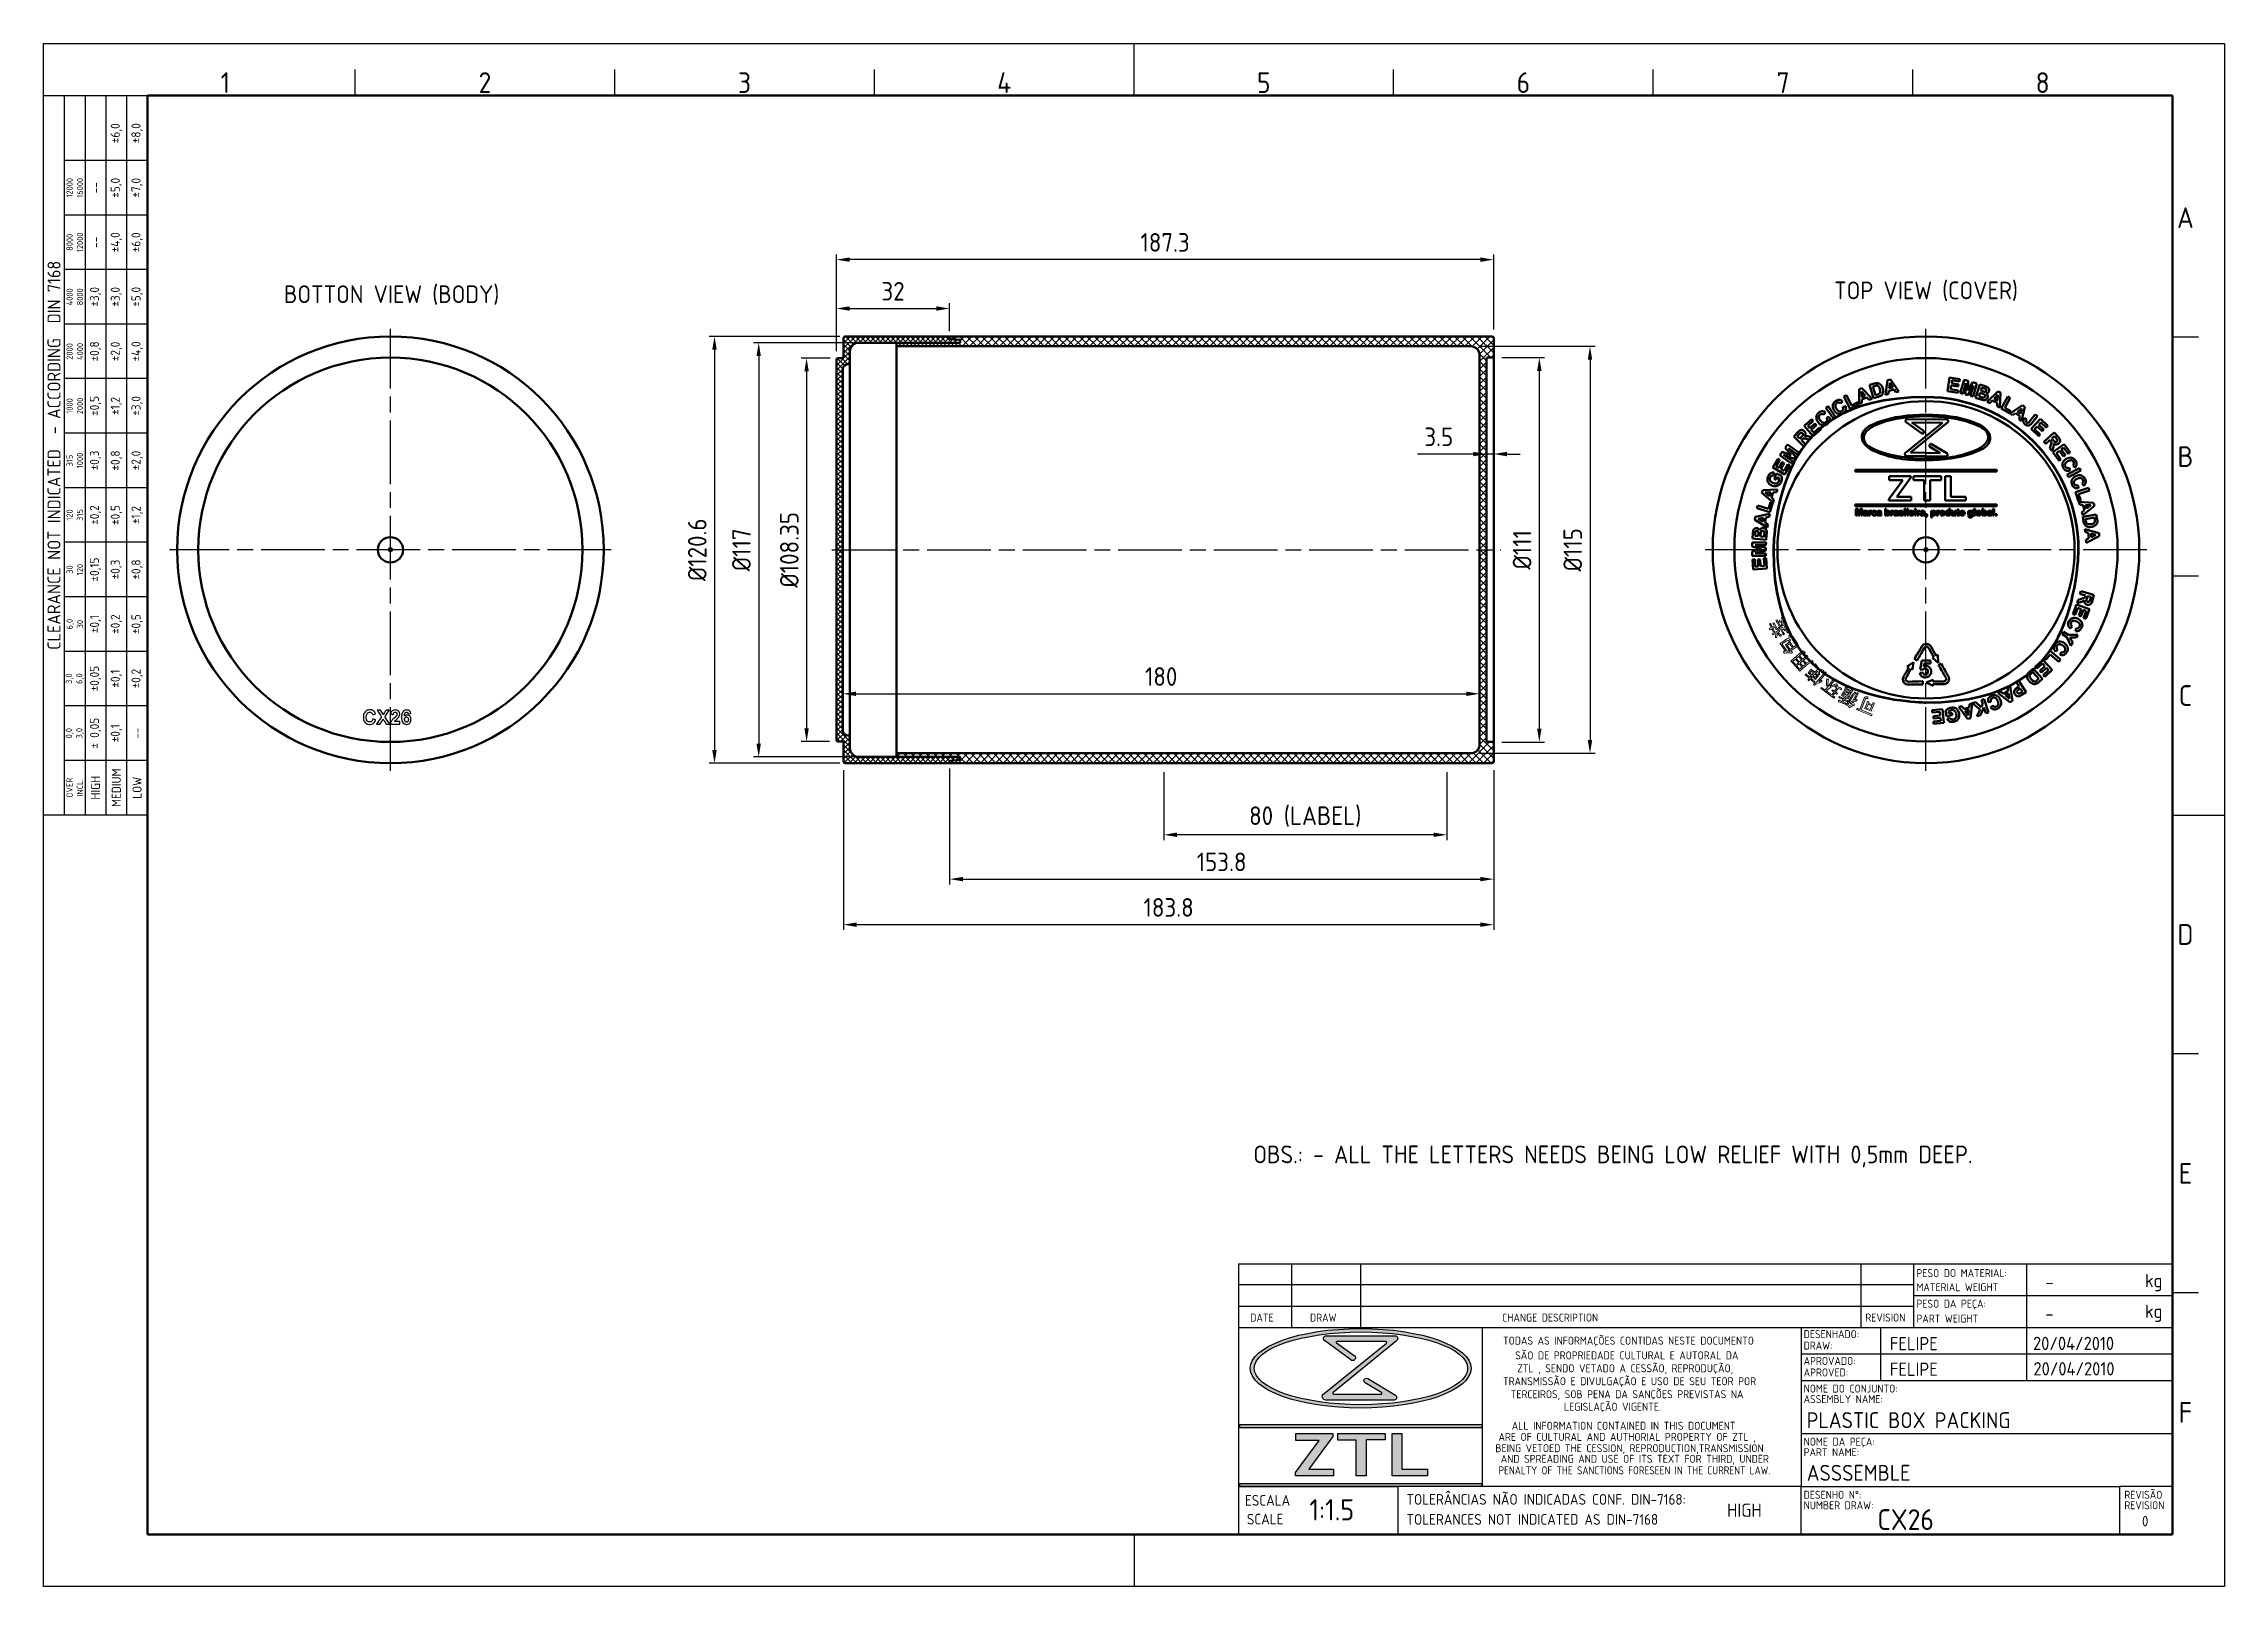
# Model space of a CAD drawing. Extents: x 0 to 616, y 0 to 436.
import ezdxf
from ezdxf.enums import TextEntityAlignment as Align

# ---------------------------------------------------------------- set-up
doc = ezdxf.new("R2010")
doc.units = 0
doc.header["$LTSCALE"] = 1.5
doc.linetypes.add('AM_ISO08W050', pattern=[18, 12, -1.5, 3, -1.5])
doc.layers.get('0').update_dxf_attribs({"linetype": 'CONTINUOUS'})
doc.layers.get('Defpoints').update_dxf_attribs({"linetype": 'CONTINUOUS'})
for name, color, linetype, lineweight in [('AM_0', 7, 'CONTINUOUS', 50), ('AM_5', 3, 'CONTINUOUS', 25), ('AM_7', 4, 'AM_ISO08W050', 25), ('AM_8', 1, 'CONTINUOUS', 25), ('AM_BOR', 7, 'CONTINUOUS', 50)]:
    doc.layers.add(name, color=color, linetype=linetype, lineweight=lineweight)
doc.layers.add('Layer 1', color=7, linetype='CONTINUOUS')
doc.styles.add('ACISOTS', font='isocp.shx', dxfattribs={"height": 1})
doc.styles.get("Standard").update_dxf_attribs({"font": 'ISOCP.SHX'})
doc.dimstyles.new('AM_ISO', dxfattribs={"dimtxt": 3.5, "dimasz": 2.5, "dimexe": 1, "dimexo": 1, "dimgap": 1.5, "dimtad": 1, "dimdsep": 46, "dimtxsty": 'Standard', "dimcen": 0, "dimclrd": 256, "dimclre": 256, "dimclrt": 2, "dimadec": 0, "dimazin": 2, "dimtp": 0.1, "dimtm": 0.1, "dimtfac": 0.71, "dimtdec": 3, "dimtmove": 0, "dimatfit": 3, "dimfxl": 1, "dimlwd": -1, "dimlwe": -1, "dimarcsym": 0})

msp = doc.modelspace()

# ---------------------------------------------------------------- texts
at = {"layer": 'AM_0'}
for s, p in [('BOTTON VIEW (BODY)', (67.922, 362.612)), ('TOP VIEW (COVER)', (506.119, 363.687)), ('OBS.: - ALL THE LETTERS NEEDS BEING LOW RELIEF WITH 0,5mm DEEP.', (341.959, 119.556))]:
    msp.add_text(s, height=5, dxfattribs=at).set_placement(p)

# ---------------------------------------------------------------- blocks, each defined once
blk = doc.blocks.new('A3 ZTL')
for p, q in [((19.57, 280.82), (19.57, 9.78)), ((401.17, 280.82), (19.57, 280.82)), ((401.17, 9.78), (401.17, 280.82)), ((19.57, 9.78), (401.17, 9.78))]:
    blk.add_line(p, q)
at = {"layer": 'AM_BOR', "color": 135, "lineweight": 25}
for p, q in [((0, 0), (0, 290.61)), ((0, 290.61), (410.96, 290.61)), ((205.48, 280.82), (205.48, 290.61)), ((410.96, 290.61), (410.96, 0)), ((58.71, 280.82), (58.71, 285.71)), ((107.63, 280.82), (107.63, 285.71)), ((156.56, 280.82), (156.56, 285.71)), ((254.4, 280.82), (254.4, 285.71)), ((303.33, 280.82), (303.33, 285.71)), ((352.25, 280.82), (352.25, 285.71)), ((3.91, 145.3), (3.91, 280.82)), ((7.83, 280.82), (7.83, 145.3)), ((11.74, 280.82), (11.74, 145.3)), ((15.66, 145.3), (15.66, 280.82)), ((19.57, 268.59), (3.91, 268.59)), ((19.57, 258.32), (3.91, 258.32)), ((19.57, 248.04), (3.91, 248.04)), ((19.57, 237.77), (3.91, 237.77)), ((406.07, 235.32), (401.17, 235.32)), ((19.57, 227.5), (3.91, 227.5)), ((19.57, 217.22), (3.91, 217.22)), ((19.57, 206.95), (3.91, 206.95)), ((19.57, 196.67), (3.91, 196.67)), ((406.07, 190.31), (401.17, 190.31)), ((19.57, 186.4), (3.91, 186.4)), ((19.57, 176.13), (3.91, 176.13)), ((19.57, 165.85), (3.91, 165.85)), ((19.57, 155.58), (3.91, 155.58)), ((401.17, 145.3), (410.96, 145.3)), ((406.07, 100.29), (401.17, 100.29)), ((406.07, 55.28), (401.17, 55.28)), ((205.48, 9.78), (205.48, 0)), ((410.96, 0), (0, 0))]:
    blk.add_line(p, q, dxfattribs=at)
blk.add_lwpolyline([(19.57, 145.3), (0, 145.3), (0, 280.82), (19.57, 280.82)], close=True, dxfattribs=at)
at = {"layer": 'AM_BOR', "color": 135, "lineweight": 25, "style": 'ACISOTS'}
for s, p in [('1', (34.25, 283.27)), ('2', (83.17, 283.27)), ('3', (132.09, 283.27)), ('4', (181.02, 283.27)), ('5', (229.94, 283.27)), ('6', (278.86, 283.27)), ('7', (327.79, 283.27)), ('8', (376.71, 283.27)), ('A', (403.62, 257.83)), ('B', (403.62, 212.82)), ('C', (403.62, 167.81)), ('D', (403.62, 122.8)), ('E', (403.62, 77.79)), ('F', (403.62, 32.78))]:
    blk.add_text(s, height=3.91, dxfattribs=at).set_placement(p, align=Align.MIDDLE)
at = {"layer": 'AM_BOR', "color": 135, "lineweight": 25, "attachment_point": 5, "rotation": 90}
for s, insert, char_height, width in [('±6,0', (13.7, 273.73), 1.712, 10.274), ('±8,0', (17.61, 273.73), 1.712, 10.274), ('12000\\P16000', (5.87, 263.45), 1.174, 10.274), ('--', (9.78, 263.45), 1.712, 10.274), ('±5,0', (13.7, 263.45), 1.712, 10.274), ('±7,0', (17.61, 263.45), 1.712, 10.274), ('8000\\P12000', (5.87, 253.18), 1.174, 10.274), ('±4,0', (13.7, 253.18), 1.712, 10.274), ('±6,0', (17.61, 253.18), 1.712, 10.274), ('--', (9.78, 253.18), 1.712, 10.274), ('{\\Fisocp.shx|c0;CLEARANCE NOT INDICATED  - ACCORDING  DIN 7168}', (1.96, 213.06), 2.4462, 135.5186), ('4000\\P8000', (5.87, 242.91), 1.174, 10.274), ('±3,0', (9.78, 242.91), 1.712, 10.274), ('±3,0', (13.7, 242.91), 1.712, 10.274), ('±5,0', (17.61, 242.91), 1.712, 10.274), ('±0,8', (9.78, 232.63), 1.712, 10.274), ('±2,0', (13.7, 232.63), 1.712, 10.274), ('±4,0', (17.61, 232.63), 1.712, 10.274), ('2000\\P4000', (5.87, 232.63), 1.174, 10.274), ('1000\\P2000', (5.87, 222.36), 1.174, 10.274), ('±0,5', (9.78, 222.36), 1.712, 10.274), ('±1,2', (13.7, 222.36), 1.712, 10.274), ('±3,0', (17.61, 222.36), 1.712, 10.274), ('±0,3', (9.78, 212.08), 1.712, 10.274), ('±0,8', (13.7, 212.08), 1.712, 10.274), ('±2,0', (17.61, 212.08), 1.712, 10.274), ('315\\P1000', (5.87, 212.08), 1.174, 10.274), ('120\\P315', (5.87, 201.81), 1.174, 10.274), ('±0,2', (9.78, 201.81), 1.712, 10.274), ('±0,5', (13.7, 201.81), 1.712, 10.274), ('±1,2', (17.61, 201.81), 1.712, 10.274), ('±0,15', (9.78, 191.54), 1.712, 10.274), ('±0,3', (13.7, 191.54), 1.712, 10.274), ('±0,8', (17.61, 191.54), 1.712, 10.274), ('30\\P120', (5.87, 191.54), 1.174, 10.274), ('6,0\\P30', (5.87, 181.26), 1.174, 10.274), ('±0,1', (9.78, 181.26), 1.712, 10.274), ('±0,2', (13.7, 181.26), 1.712, 10.274), ('±0,5', (17.61, 181.26), 1.712, 10.274), ('±0,05', (9.78, 170.99), 1.712, 10.274), ('±0,2', (17.61, 170.99), 1.712, 10.274), ('3,0\\P6,0', (5.87, 170.99), 1.174, 10.274), ('±0,1', (13.7, 170.99), 1.712, 10.274), ('0,0\\P3,0', (5.87, 160.71), 1.174, 10.274), ('± 0,05', (9.78, 160.71), 1.712, 10.274), ('\\pt4.69206;±0,1', (13.7, 160.71), 1.7123, 10.274), ('--', (17.61, 160.71), 1.712, 10.274), ('{\\Fisocp.shx|c0;OVER\\PINCL.}', (5.87, 150.44), 1.1742, 10.274), ('HIGH', (9.78, 150.44), 1.712, 10.274), ('MEDIUM', (13.7, 150.44), 1.712, 10.274), ('LOW', (17.61, 150.44), 1.712, 10.274)]:
    blk.add_mtext(s, dxfattribs=dict(at, insert=insert, char_height=char_height, width=width))
blk = doc.blocks.new('LEGENDAZTL-1')
at = {"layer": 'AM_8'}
h = blk.add_hatch(color=135, dxfattribs=at)
edge = h.paths.add_edge_path()
edge.add_ellipse((23.01, 31.29), major_axis=(20.82, 0), ratio=0.359907, start_angle=191.4592, end_angle=452.8175)
edge.add_ellipse((23.01, 31.29), major_axis=(20.82, 0), ratio=0.359907, start_angle=92.8175, end_angle=191.4592)
edge = h.paths.add_edge_path(flags=16)
edge.add_ellipse((23.07, 31.29), major_axis=(20.11, 0), ratio=0.340664, start_angle=93.067, end_angle=371.4592)
edge.add_ellipse((23.07, 31.29), major_axis=(20.11, 0), ratio=0.340664, start_angle=11.4592, end_angle=93.067)
h = blk.add_hatch(color=135, dxfattribs=at)
edge = h.paths.add_edge_path()
edge.add_line((27.86, 36.04), (16.14, 26.55))
edge.add_arc((16.46, 25.96), 0.662, 118.1409, 270)
edge.add_line((16.46, 25.3), (29.34, 25.3))
edge.add_arc((29.33, 25.79), 0.488, 271.9685, 418.9108)
edge.add_line((29.58, 26.21), (24.36, 29.35))
edge.add_arc((24.11, 28.95), 0.475, 58.6682, 238.8052)
edge.add_line((23.87, 28.54), (26.98, 26.65))
edge.add_arc((26.92, 26.56), 0.12, -90, 54.6545, ccw=False)
edge.add_line((26.92, 26.44), (17.93, 26.44))
edge.add_arc((17.96, 26.6), 0.167, 129.2364, 260.8226, ccw=False)
edge.add_line((17.86, 26.73), (29.79, 36.47))
edge.add_arc((29.47, 36.9), 0.529, 306.0702, 450)
edge.add_line((29.47, 37.43), (16.54, 37.43))
edge.add_arc((16.52, 36.92), 0.513, 87.7272, 233.7471)
edge.add_line((16.21, 36.5), (21.18, 32.86))
edge.add_arc((21.5, 33.28), 0.527, 232.4714, 414.7334)
edge.add_line((21.81, 33.71), (18.46, 36.07))
edge.add_arc((18.53, 36.2), 0.144, 90, 242.5235, ccw=False)
edge.add_line((18.53, 36.35), (27.78, 36.35))
edge.add_arc((27.75, 36.17), 0.176, -50.9964, 80.7655, ccw=False)
for points in [[(0.28, 20.1), (45.87, 20.1), (45.87, 20.7), (0.28, 20.7)], [(10.71, 11.65), (10.71, 11.05), (17.9, 11.05), (17.9, 12.32), (13.24, 12.32), (17.77, 18.44), (17.77, 19.04), (10.78, 19.04), (10.78, 17.71), (15.21, 17.71)], [(18.7, 17.78), (22.17, 17.78), (22.17, 11.05), (24.07, 11.05), (24.07, 17.84), (27.63, 17.84), (27.63, 19.04), (18.7, 19.04)], [(35.62, 11.02), (35.62, 12.32), (30.79, 12.32), (30.79, 19.04), (28.93, 19.04), (28.93, 11.02)], [(45.87, 9.6), (0.28, 9.6), (0.28, 9), (45.87, 9)]]:
    blk.add_hatch(color=135, dxfattribs=at).paths.add_polyline_path(points)
at = {"layer": 'AM_8', "color": 135}
for p, q in [((0, 51), (176, 51)), ((0, 51), (0, 0)), ((10, 51), (10, 39)), ((23, 51), (23, 39)), ((117.25, 51), (117.25, 39)), ((127.25, 39), (127.25, 51)), ((148.5, 51), (148.5, 45)), ((176, 0), (176, 51)), ((127.25, 47), (0, 47)), ((0, 43), (127.25, 43)), ((127.25, 45), (176, 45)), ((148.5, 45), (148.5, 39)), ((0, 39), (106, 39)), ((16.54, 37.43), (29.47, 37.43)), ((45.93, 39), (45.93, 9)), ((106, 39), (106, 20)), ((106, 39), (176, 39)), ((121, 39), (121, 29)), ((148.5, 39), (148.5, 29)), ((106, 34), (176, 34)), ((106, 29), (176, 29)), ((0.28, 20.1), (0.28, 20.7)), ((0.28, 20.7), (45.87, 20.7)), ((45.87, 20.7), (45.87, 20.1)), ((45.87, 20.1), (0.28, 20.1)), ((10.71, 11.65), (15.21, 17.71)), ((10.78, 17.71), (10.78, 19.04)), ((10.78, 19.04), (17.77, 19.04)), ((15.21, 17.71), (10.78, 17.71)), ((17.77, 18.44), (13.24, 12.32)), ((17.77, 19.04), (17.77, 18.44)), ((18.7, 17.78), (18.7, 19.04)), ((18.7, 19.04), (27.63, 19.04)), ((22.17, 17.78), (18.7, 17.78)), ((22.17, 11.05), (22.17, 17.78)), ((24.07, 17.84), (24.07, 11.05)), ((27.63, 17.84), (24.07, 17.84)), ((27.63, 19.04), (27.63, 17.84)), ((28.93, 11.02), (28.93, 19.04)), ((28.93, 19.04), (30.79, 19.04)), ((30.79, 19.04), (30.79, 12.32)), ((106, 20), (106, 9)), ((106, 19), (176, 19)), ((0, 9), (30, 9)), ((106, 9), (0, 9)), ((0.28, 9.6), (45.87, 9.6)), ((0.28, 9), (0.28, 9.6)), ((45.87, 9), (0.28, 9)), ((10.71, 11.05), (10.71, 11.65)), ((17.9, 11.05), (10.71, 11.05)), ((13.24, 12.32), (17.9, 12.32)), ((17.9, 12.32), (17.9, 11.05)), ((24.07, 11.05), (22.17, 11.05)), ((35.62, 11.02), (28.93, 11.02)), ((30, 9), (30, 0)), ((30.79, 12.32), (35.62, 12.32)), ((35.62, 12.32), (35.62, 11.02)), ((45.87, 9.6), (45.87, 9)), ((106, 0), (106, 9)), ((106, 9), (166, 9)), ((176, 9), (166, 9)), ((166, 9), (166, 0)), ((0, 0), (176, 0))]:
    blk.add_line(p, q, dxfattribs=at)
blk.add_lwpolyline([(16.54, 37.43), (29.47, 37.43, -0.726075), (29.79, 36.47), (17.86, 26.73, 0.646844), (17.93, 26.44), (26.92, 26.44, 0.730915), (26.98, 26.65), (23.87, 28.54, -1.001197), (24.36, 29.35), (29.58, 26.21, -0.746343), (29.34, 25.3), (16.46, 25.3, -0.780296), (16.14, 26.55), (27.86, 36.04, 0.647932), (27.78, 36.35), (18.53, 36.35, 0.78497), (18.46, 36.07), (21.81, 33.71, -1.019937), (21.18, 32.86), (16.21, 36.5, -0.740095), (16.54, 37.43, -0.257794)], format="xyb", dxfattribs=at)
for centre, major_axis, ratio in [((23.01, 31.29), (-20.82, 0), 0.359907), ((23.07, 31.29), (-20.11, 0), 0.340664)]:
    blk.add_ellipse(centre, major_axis=major_axis, ratio=ratio, dxfattribs=at)
for s, height, p in [('PESO DO MATERIAL:', 1.5, (127.75, 48.48)), ('MATERIAL WEIGHT', 1.5, (127.75, 45.82)), ('kg', 2.5, (170.83, 46.56)), ('DATE', 1.5, (2.22, 40.09)), ('DRAW', 1.5, (13.48, 40.09)), ('CHANGE DESCRIPTION', 1.5, (49.68, 40.09)), ('REVISION', 1.5, (118.12, 40.09)), ('PESO DA PEÇA:', 1.5, (127.75, 42.71)), ('PART WEIGHT', 1.5, (127.75, 39.91)), ('kg', 2.5, (170.83, 40.79)), ('TODAS AS INFORMAÇÕES CONTIDAS NESTE DOCUMENTO', 1.5, (49.85, 35.75)), ('DESENHADO:', 1.5, (106.5, 36.98)), ('SÃO DE PROPRIEDADE CULTURAL E AUTORAL DA', 1.5, (52.14, 32.98)), ('APROVADO:', 1.5, (106.5, 31.93)), ('DRAW:', 1.5, (106.5, 34.82)), ('TRANSMISSÃO E DIVULGAÇÃO E USO DE SEU TEOR POR', 1.5, (49.85, 28.1)), ('ZTL , SENDO VETADO A CESSÃO, REPRODUÇÃO,', 1.5, (52.53, 30.54)), ('APROVED:', 1.5, (106.5, 29.77)), ('TERCEIROS, SOB PENA DA SANÇÕES PREVISTAS NA', 1.5, (51.3, 25.66)), ('LEGISLAÇÃO VIGENTE.', 1.5, (61.33, 23.31)), ('ASSEMBLY NAME:', 1.5, (106.5, 24.74)), ('NOME DO CONJUNTO:', 1.5, (106.5, 26.72)), ('ALL INFORMATION CONTAINED IN THIS DOCUMENT', 1.5, (51.5, 19.72)), ('BEING VETOED THE CESSION, REPRODUCTION,TRANSMISSION', 1.5, (48.41, 15.49)), ('ARE OF CULTURAL AND AUTHORIAL PROPERTY OF ZTL ,', 1.5, (49, 17.62)), ('NOME DA PEÇA:', 1.5, (106.5, 16.72)), ('AND SPREADING AND USE OF ITS TEXT FOR THIRD, UNDER', 1.5, (49.42, 13.49)), ('PART NAME:', 1.5, (106.5, 14.74)), ('TOLERÂNCIAS NÃO INDICADAS CONF. DIN-7168:', 2, (31.66, 5.6)), ('DESENHO N%%d:', 1.5, (106.5, 6.72)), ('REVISÃO', 1.5, (166.93, 6.72)), ('ESCALA', 2, (1.21, 5.42)), ('NUMBER DRAW:', 1.5, (106.5, 4.74)), ('REVISION', 1.5, (166.93, 4.74)), ('SCALE', 2, (1.57, 1.88)), ('TOLERANCES NOT INDICATED AS DIN-7168', 2, (31.66, 1.83))]:
    blk.add_text(s, height=height, dxfattribs=at).set_placement(p)
at = {"layer": 'AM_8', "color": 135, "width": 0.95}
blk.add_text('PENALTY OF THE SANCTIONS FORESEEN IN THE CURRENT LAW.', height=1.5, dxfattribs=at).set_placement((48.99, 11.32))
at = {"layer": 'AM_8', "color": 135}
for tag, p in [('PESO1', (152.06, 47.53)), ('PESO', (152.06, 41.58))]:
    blk.add_attdef(tag, text='', height=2.5, dxfattribs=at).set_placement(p, align=Align.MIDDLE_LEFT)
for tag, p, height in [('DESN.', (122.75, 34.7), 2.5), ('DATADES', (149.73, 34.73), 2.5), ('APROV', (122.75, 29.87), 2.5), ('DATAAPROV', (149.81, 29.95), 2.5), ('CONJUNTO', (107.07, 20.02), 3), ('PEÇA', (107.07, 10.1), 3), ('NºDESENHO', (120.41, 0.84), 3.91)]:
    blk.add_attdef(tag, p, '', height=height, dxfattribs=at)
at = {"layer": 'AM_8', "color": 135, "style": 'ACISOTS'}
for tag, p, height in [('GEN-TITLE-SCA{12.7}', (13.36, 2.64), 4), ('GEN-TITLE-DWG{30.6}', (92.5, -2.65), 2)]:
    blk.add_attdef(tag, p, '', height=height, dxfattribs=at)
at = {"layer": 'AM_8', "color": 135}
for tag, height, p in [('TOL.N.IND', 2.5, (95.33, 4.56)), ('REV.', 1.96, (170.86, 2.49))]:
    blk.add_attdef(tag, text='', height=height, dxfattribs=at).set_placement(p, align=Align.MIDDLE_CENTER)
blk = doc.blocks.new('*D31')
at = {"layer": 'AM_5', "transparency": 16777216}
for p, q in [((316.63, 230.08), (316.63, 210.86)), ((396.63, 230.08), (396.63, 210.86)), ((392.88, 212.36), (320.38, 212.36))]:
    blk.add_line(p, q, dxfattribs=at)
for points in [[(320.38, 212.99), (320.38, 211.74), (316.63, 212.36)], [(392.88, 212.99), (392.88, 211.74), (396.63, 212.36)]]:
    blk.add_solid(points, dxfattribs=at)
at = {"layer": 'Defpoints', "color": 0, "transparency": 16777216}
for p in [(316.63, 231.58), (396.63, 231.58), (316.63, 212.36)]:
    blk.add_point(p, dxfattribs=at)
at = {"layer": 'AM_5', "color": 3, "transparency": 16777216, "insert": (356.63, 217.5), "char_height": 5.25, "attachment_point": 5}
blk.add_mtext('80 (LABEL)', dxfattribs=at)
blk = doc.blocks.new('*D32')
at = {"layer": 'AM_5', "transparency": 16777216}
for p, q in [((256.1, 231.08), (256.1, 198.34)), ((409.9, 230.58), (409.9, 198.34)), ((259.85, 199.84), (406.15, 199.84))]:
    blk.add_line(p, q, dxfattribs=at)
for points in [[(259.85, 200.46), (259.85, 199.21), (256.1, 199.84)], [(406.15, 200.46), (406.15, 199.21), (409.9, 199.84)]]:
    blk.add_solid(points, dxfattribs=at)
at = {"layer": 'Defpoints', "color": 0, "transparency": 16777216}
for p in [(256.1, 232.58), (409.9, 232.08), (409.9, 199.84)]:
    blk.add_point(p, dxfattribs=at)
at = {"layer": 'AM_5', "color": 3, "transparency": 16777216, "insert": (333, 204.71), "char_height": 5.25, "attachment_point": 5}
blk.add_mtext('153.8', dxfattribs=at)
blk = doc.blocks.new('*D33')
at = {"layer": 'AM_5', "transparency": 16777216}
for p, q in [((226.1, 230.58), (226.1, 185.47)), ((409.9, 229.08), (409.9, 185.47)), ((229.85, 186.97), (406.15, 186.97))]:
    blk.add_line(p, q, dxfattribs=at)
for points in [[(229.85, 187.59), (229.85, 186.34), (226.1, 186.97)], [(406.15, 187.59), (406.15, 186.34), (409.9, 186.97)]]:
    blk.add_solid(points, dxfattribs=at)
at = {"layer": 'Defpoints', "color": 0, "transparency": 16777216}
for p in [(226.1, 232.08), (409.9, 230.58), (409.9, 186.97)]:
    blk.add_point(p, dxfattribs=at)
at = {"layer": 'AM_5', "color": 3, "transparency": 16777216, "insert": (318, 191.84), "char_height": 5.25, "attachment_point": 5}
blk.add_mtext('183.8', dxfattribs=at)
blk = doc.blocks.new('*D34')
at = {"layer": 'AM_5', "transparency": 16777216}
for p, q in [((225.9, 258.96), (225.9, 250.7)), ((405.9, 258.96), (405.9, 250.7)), ((229.65, 252.2), (402.15, 252.2))]:
    blk.add_line(p, q, dxfattribs=at)
for points in [[(229.65, 252.82), (229.65, 251.57), (225.9, 252.2)], [(402.15, 252.82), (402.15, 251.57), (405.9, 252.2)]]:
    blk.add_solid(points, dxfattribs=at)
at = {"layer": 'Defpoints', "color": 0, "transparency": 16777216}
for p in [(225.9, 260.46), (405.9, 260.46), (405.9, 252.2)]:
    blk.add_point(p, dxfattribs=at)
at = {"layer": 'AM_5', "color": 3, "transparency": 16777216, "insert": (315.9, 257.07), "char_height": 5.25, "attachment_point": 5}
blk.add_mtext('180', dxfattribs=at)
blk = doc.blocks.new('*D35')
at = {"layer": 'AM_5', "transparency": 16777216}
for p, q in [((224.1, 349.06), (224.1, 376.37)), ((409.9, 355.18), (409.9, 376.37)), ((406.15, 374.87), (227.85, 374.87))]:
    blk.add_line(p, q, dxfattribs=at)
for points in [[(227.85, 375.5), (227.85, 374.25), (224.1, 374.87)], [(406.15, 375.5), (406.15, 374.25), (409.9, 374.87)]]:
    blk.add_solid(points, dxfattribs=at)
at = {"layer": 'Defpoints', "color": 0, "transparency": 16777216}
for p in [(224.1, 374.87), (409.9, 353.68), (224.1, 347.56)]:
    blk.add_point(p, dxfattribs=at)
at = {"layer": 'AM_5', "color": 3, "transparency": 16777216, "insert": (317, 379.75), "char_height": 5.25, "attachment_point": 5}
blk.add_mtext('187.3', dxfattribs=at)
blk = doc.blocks.new('*D36')
at = {"layer": 'AM_5', "transparency": 16777216}
for p, q in [((224.1, 350.56), (224.1, 362.57)), ((227.85, 361.07), (252.35, 361.07)), ((256.1, 354.68), (256.1, 362.57))]:
    blk.add_line(p, q, dxfattribs=at)
for points in [[(227.85, 361.69), (227.85, 360.44), (224.1, 361.07)], [(252.35, 361.69), (252.35, 360.44), (256.1, 361.07)]]:
    blk.add_solid(points, dxfattribs=at)
at = {"layer": 'Defpoints', "color": 0, "transparency": 16777216}
for p in [(256.1, 361.07), (256.1, 353.18), (224.1, 349.06)]:
    blk.add_point(p, dxfattribs=at)
at = {"layer": 'AM_5', "color": 3, "transparency": 16777216, "insert": (240.1, 365.94), "char_height": 5.25, "attachment_point": 5}
blk.add_mtext('32', dxfattribs=at)
blk = doc.blocks.new('*D37')
at = {"layer": 'AM_5', "transparency": 16777216}
for p, q in [((222.33, 347.06), (214.17, 347.06)), ((215.67, 343.31), (215.67, 242.46)), ((222.1, 238.71), (214.17, 238.71))]:
    blk.add_line(p, q, dxfattribs=at)
for points in [[(215.04, 343.31), (216.29, 343.31), (215.67, 347.06)], [(215.04, 242.46), (216.29, 242.46), (215.67, 238.71)]]:
    blk.add_solid(points, dxfattribs=at)
at = {"layer": 'Defpoints', "color": 0, "transparency": 16777216}
for p in [(223.83, 347.06), (215.67, 238.71), (223.6, 238.71)]:
    blk.add_point(p, dxfattribs=at)
at = {"layer": 'AM_5', "color": 3, "transparency": 16777216, "insert": (210.79, 292.88), "char_height": 5.25, "attachment_point": 5, "rotation": 90}
blk.add_mtext('%%C108.35', dxfattribs=at)
blk = doc.blocks.new('*D38')
at = {"layer": 'AM_5', "transparency": 16777216}
for p, q in [((228.9, 351.38), (200.64, 351.38)), ((202.14, 347.63), (202.14, 238.13)), ((228.9, 234.38), (200.64, 234.38))]:
    blk.add_line(p, q, dxfattribs=at)
for points in [[(201.51, 347.63), (202.76, 347.63), (202.14, 351.38)], [(201.51, 238.13), (202.76, 238.13), (202.14, 234.38)]]:
    blk.add_solid(points, dxfattribs=at)
at = {"layer": 'Defpoints', "color": 0, "transparency": 16777216}
for p in [(230.4, 351.38), (202.14, 234.38), (230.4, 234.38)]:
    blk.add_point(p, dxfattribs=at)
at = {"layer": 'AM_5', "color": 3, "transparency": 16777216, "insert": (197.26, 292.88), "char_height": 5.25, "attachment_point": 5, "rotation": 90}
blk.add_mtext('%%C117', dxfattribs=at)
blk = doc.blocks.new('*D39')
at = {"layer": 'AM_5', "transparency": 16777216}
for p, q in [((225.1, 353.18), (188.14, 353.18)), ((189.64, 349.43), (189.64, 236.33)), ((225.1, 232.58), (188.14, 232.58))]:
    blk.add_line(p, q, dxfattribs=at)
for points in [[(189.01, 349.43), (190.26, 349.43), (189.64, 353.18)], [(189.01, 236.33), (190.26, 236.33), (189.64, 232.58)]]:
    blk.add_solid(points, dxfattribs=at)
at = {"layer": 'Defpoints', "color": 0, "transparency": 16777216}
for p in [(226.6, 353.18), (189.64, 232.58), (226.6, 232.58)]:
    blk.add_point(p, dxfattribs=at)
at = {"layer": 'AM_5', "color": 3, "transparency": 16777216, "insert": (184.76, 292.88), "char_height": 5.25, "attachment_point": 5, "rotation": 90}
blk.add_mtext('%%C120.6', dxfattribs=at)
blk = doc.blocks.new('*D40')
at = {"layer": 'AM_5', "transparency": 16777216}
for p, q in [((412.2, 347.18), (424.29, 347.18)), ((422.79, 343.43), (422.79, 242.33)), ((412.2, 238.58), (424.29, 238.58))]:
    blk.add_line(p, q, dxfattribs=at)
for points in [[(422.17, 343.43), (423.42, 343.43), (422.79, 347.18)], [(422.17, 242.33), (423.42, 242.33), (422.79, 238.58)]]:
    blk.add_solid(points, dxfattribs=at)
at = {"layer": 'Defpoints', "color": 0, "transparency": 16777216}
for p in [(410.7, 347.18), (410.7, 238.58), (422.79, 238.58)]:
    blk.add_point(p, dxfattribs=at)
at = {"layer": 'AM_5', "color": 3, "transparency": 16777216, "insert": (417.92, 292.88), "char_height": 5.25, "attachment_point": 5, "rotation": 90}
blk.add_mtext('%%C111', dxfattribs=at)
blk = doc.blocks.new('*D41')
at = {"layer": 'AM_5', "transparency": 16777216}
for p, q in [((405.9, 350.38), (438.62, 350.38)), ((437.12, 346.63), (437.12, 239.13)), ((405.9, 235.38), (438.62, 235.38))]:
    blk.add_line(p, q, dxfattribs=at)
for points in [[(436.49, 346.63), (437.74, 346.63), (437.12, 350.38)], [(436.49, 239.13), (437.74, 239.13), (437.12, 235.38)]]:
    blk.add_solid(points, dxfattribs=at)
at = {"layer": 'Defpoints', "color": 0, "transparency": 16777216}
for p in [(404.4, 350.38), (404.4, 235.38), (437.12, 235.38)]:
    blk.add_point(p, dxfattribs=at)
at = {"layer": 'AM_5', "color": 3, "transparency": 16777216, "insert": (432.24, 292.88), "char_height": 5.25, "attachment_point": 5, "rotation": 90}
blk.add_mtext('%%C115', dxfattribs=at)
blk = doc.blocks.new('*D42')
at = {"layer": 'AM_5', "transparency": 16777216}
for p, q in [((404.15, 319.95), (388.33, 319.95)), ((409.9, 319.95), (407.9, 319.95)), ((413.65, 319.95), (417.4, 319.95))]:
    blk.add_line(p, q, dxfattribs=at)
for points in [[(404.15, 320.57), (404.15, 319.32), (407.9, 319.95)], [(413.65, 320.57), (413.65, 319.32), (409.9, 319.95)]]:
    blk.add_solid(points, dxfattribs=at)
at = {"layer": 'Defpoints', "color": 0, "transparency": 16777216}
for p in [(407.9, 319.95), (409.9, 319.95), (409.9, 319.95)]:
    blk.add_point(p, dxfattribs=at)
at = {"layer": 'AM_5', "color": 3, "transparency": 16777216, "insert": (394.37, 324.82), "char_height": 5.25, "attachment_point": 5}
blk.add_mtext('3.5', dxfattribs=at)

# ---------------------------------------------------------------- dimensions: what is measured, and where the dimension line sits
at = {"layer": 'AM_5'}
for base, p1, p2, text, picture, middle in [((224.102, 374.871), (409.902, 353.685), (224.102, 347.56), '187.3', '*D35', (317.002, 379.746)), ((316.634, 212.362), (396.634, 231.585), (316.634, 231.585), '80 (LABEL)', '*D31', (356.634, 217.5))]:
    dim = msp.add_linear_dim(base=base, p1=p1, p2=p2, text=text, dimstyle='AM_ISO', override={"dimscale": 1.5, "dimclrt": 3, "dimadec": 2, "dimtp": 0, "dimtm": 0.12, "dimtdec": 2}, dxfattribs=at)
    dim.commit()
    dim.dimension.update_dxf_attribs({"geometry": picture, "text_midpoint": middle})
for base, p1, p2, picture, middle in [((256.102, 361.068), (224.102, 349.06), (256.102, 353.185), '*D36', (240.102, 365.944)), ((405.902, 252.197), (225.902, 260.457), (405.902, 260.457), '*D34', (315.902, 257.072)), ((409.902, 186.965), (226.102, 232.085), (409.902, 230.585), '*D33', (318.002, 191.84)), ((409.902, 199.838), (256.102, 232.585), (409.902, 232.085), '*D32', (333.002, 204.713))]:
    dim = msp.add_linear_dim(base=base, p1=p1, p2=p2, dimstyle='AM_ISO', override={"dimscale": 1.5, "dimclrt": 3, "dimadec": 2, "dimtp": 0, "dimtm": 0.12, "dimtdec": 2}, dxfattribs=at)
    dim.commit()
    dim.dimension.update_dxf_attribs({"geometry": picture, "text_midpoint": middle})
for base, p1, p2, text, picture, middle in [((189.639, 232.585), (226.602, 353.185), (226.602, 232.585), '%%C120.6', '*D39', (184.764, 292.885)), ((202.139, 234.385), (230.402, 351.385), (230.402, 234.385), '%%C117', '*D38', (197.264, 292.885)), ((215.666, 238.71), (223.829, 347.06), (223.602, 238.71), '%%C108.35', '*D37', (210.791, 292.885)), ((437.116, 235.385), (404.402, 350.385), (404.402, 235.385), '%%C115', '*D41', (432.241, 292.885)), ((422.791, 238.585), (410.702, 347.185), (410.702, 238.585), '%%C111', '*D40', (417.916, 292.885))]:
    dim = msp.add_linear_dim(base=base, p1=p1, p2=p2, angle=90, text=text, dimstyle='AM_ISO', override={"dimscale": 1.5, "dimclrt": 3, "dimadec": 2, "dimtp": 0, "dimtm": 0.12, "dimtdec": 2}, dxfattribs=at)
    dim.commit()
    dim.dimension.update_dxf_attribs({"geometry": picture, "text_midpoint": middle})
dim = msp.add_linear_dim(base=(409.902, 319.946), p1=(407.902, 319.946), p2=(409.902, 319.946), text='3.5', dimstyle='AM_ISO', override={"dimscale": 1.5, "dimclrt": 3, "dimadec": 2, "dimtp": 0, "dimtm": 0.12, "dimtdec": 2}, dxfattribs=at)
dim.commit()
dim.dimension.update_dxf_attribs({"geometry": '*D42', "text_midpoint": (394.368, 319.946), "dimtype": 160})

# ---------------------------------------------------------------- hatches: boundary and pattern name
at = {"layer": 'AM_8'}
h = msp.add_hatch(dxfattribs=at)
h.set_pattern_fill('_U', color=256, angle=135, style=0, double=1, pattern_type=0)
h.set_pattern_definition([(135, (584.4274, 184.8848), (-0.7071068, -0.7071068), []), (225, (584.4274, 184.8848), (0.7071068, -0.7071068), [])])
h.paths.add_polyline_path([(224.602, 347.06, 0.4142136), (224.102, 346.56), (224.102, 239.21, 0.4142136), (224.602, 238.71), (225.902, 238.71, -0.4142136), (226.102, 238.51), (226.102, 233.085, 0.4142136), (226.602, 232.585), (256.102, 232.585), (256.102, 233.104, -0.3853136), (256.282, 233.303), (258.922, 233.567, 0.3853136), (259.102, 233.766), (259.102, 234.185, 0.4142136), (258.902, 234.385), (230.402, 234.385, -0.4142136), (227.902, 236.885), (227.902, 239.885, 0.4142136), (227.402, 240.385, -0.4142136), (225.902, 241.885), (225.902, 343.885, -0.4142136), (227.402, 345.385, 0.4142136), (227.902, 345.885), (227.902, 348.885, -0.4142136), (230.402, 351.385), (258.902, 351.385, 0.4142136), (259.102, 351.585), (259.102, 352.004, 0.3853136), (258.922, 352.203), (256.282, 352.467, -0.3853136), (256.102, 352.666), (256.102, 353.185), (226.602, 353.185, 0.4142136), (226.102, 352.685), (226.102, 347.26, -0.4142136), (225.902, 347.06)])
h = msp.add_hatch(dxfattribs=at)
h.set_pattern_fill('_U', color=256, scale=1.5, angle=135, style=0, double=1, pattern_type=0)
h.set_pattern_definition([(135, (484.4274, 184.8848), (-1.06066, -1.06066), []), (225, (484.4274, 184.8848), (1.06066, -1.06066), [])])
h.paths.add_polyline_path([(403.402, 350.385, -0.4142136), (405.902, 347.885), (405.902, 237.885, -0.4142136), (403.402, 235.385), (241.352, 235.385, 0.4142136), (241.102, 235.135), (241.102, 234.733, 0.4125873), (241.351, 234.483), (259.102, 234.385), (259.102, 233.585), (256.282, 233.303, 0.3853136), (256.102, 233.104), (256.102, 232.585), (409.402, 232.585, 0.4142136), (409.902, 233.085), (409.902, 238.385, 0.4142136), (409.702, 238.585), (408.102, 238.585, -0.4142136), (407.902, 238.785), (407.902, 346.985, -0.4142136), (408.102, 347.185), (409.702, 347.185, 0.4142136), (409.902, 347.385), (409.902, 352.685, 0.4142136), (409.402, 353.185), (256.102, 353.185), (256.102, 352.666, 0.3853136), (256.282, 352.467), (259.102, 352.185), (259.102, 351.385), (241.351, 351.286, 0.4125873), (241.102, 351.036), (241.102, 350.635, 0.4142136), (241.352, 350.385)])

# ---------------------------------------------------------------- linework, layer by layer
at = {"layer": 'AM_0'}
for p, q in [((226.102, 347.26), (226.102, 352.685)), ((256.102, 353.185), (226.602, 353.185)), ((258.902, 351.385), (230.402, 351.385)), ((259.003, 351.384), (241.351, 351.286)), ((256.102, 353.185), (256.102, 352.666)), ((256.102, 352.666), (256.102, 353.185)), ((256.102, 353.185), (409.402, 353.185)), ((258.922, 352.203), (256.282, 352.467)), ((256.282, 352.467), (259.012, 352.194)), ((259.102, 352.094), (259.102, 351.484)), ((259.102, 352.004), (259.102, 351.585)), ((409.902, 347.385), (409.902, 352.685)), ((224.102, 239.21), (224.102, 346.56)), ((224.602, 347.06), (225.902, 347.06)), ((227.402, 345.385), (227.402, 345.385)), ((227.902, 345.885), (227.902, 348.885)), ((227.902, 239.885), (227.902, 345.885)), ((241.102, 351.036), (241.102, 350.635)), ((241.102, 235.135), (241.102, 350.635)), ((241.352, 350.385), (403.402, 350.385)), ((405.902, 237.885), (405.902, 347.885)), ((407.902, 346.985), (407.902, 238.785)), ((408.102, 347.185), (409.702, 347.185)), ((408.402, 347.185), (409.702, 347.185)), ((409.902, 347.385), (409.902, 238.385)), ((225.902, 343.885), (225.902, 241.885)), ((224.602, 238.71), (225.902, 238.71)), ((226.102, 238.51), (226.102, 233.085)), ((227.402, 240.385), (227.402, 240.385)), ((227.902, 239.885), (227.902, 236.885)), ((258.902, 234.385), (230.402, 234.385)), ((241.102, 234.733), (241.102, 235.135)), ((259.003, 234.385), (241.351, 234.483)), ((241.352, 235.385), (403.402, 235.385)), ((259.102, 233.675), (259.102, 234.285)), ((408.102, 238.585), (409.702, 238.585)), ((409.902, 238.385), (409.902, 233.085)), ((256.102, 232.585), (226.602, 232.585)), ((256.102, 233.104), (256.102, 232.585)), ((256.102, 232.585), (256.102, 233.104)), ((256.102, 232.585), (409.402, 232.585)), ((256.282, 233.303), (259.012, 233.576)), ((258.922, 233.567), (256.282, 233.303)), ((259.102, 233.766), (259.102, 234.185))]:
    msp.add_line(p, q, dxfattribs=at)
for centre, radius in [((98.033, 292.885), 60.3), ((532.092, 292.885), 60.3), ((98.033, 292.885), 54.3), ((532.092, 292.885), 54.175), ((532.092, 292.885), 42.004), ((98.033, 292.885), 3.572), ((532.092, 292.885), 3.572), ((98.033, 292.885), 0.469), ((532.092, 292.885), 0.469)]:
    msp.add_circle(centre, radius, dxfattribs=at)
for centre, radius, start, end in [((226.602, 352.685), 0.5, 90, 180), ((230.402, 348.885), 2.5, 90, 180), ((256.302, 352.666), 0.2, 180, 264.289407), ((256.302, 352.666), 0.2, 180, 264.289407), ((258.902, 351.585), 0.2, 270, 360), ((258.902, 352.004), 0.2, 0, 84.289407), ((259.002, 351.484), 0.1, 270.318307, 360), ((259.002, 352.094), 0.1, 360, 84.289407), ((409.402, 352.685), 0.5, 360, 90), ((224.602, 346.56), 0.5, 90, 180), ((225.902, 347.26), 0.2, 270, 360), ((227.402, 343.885), 1.5, 90, 180), ((227.402, 345.885), 0.5, 270, 360), ((241.352, 351.036), 0.25, 90.318307, 180), ((241.352, 350.635), 0.25, 180, 270), ((403.402, 347.885), 2.5, 360, 90), ((408.102, 346.985), 0.2, 90, 180), ((409.702, 347.385), 0.2, 270, 360), ((409.702, 347.385), 0.2, 270, 360), ((227.402, 241.885), 1.5, 180, 270), ((224.602, 239.21), 0.5, 180, 270), ((225.902, 238.51), 0.2, 360, 90), ((227.402, 239.885), 0.5, 360, 90), ((230.402, 236.885), 2.5, 180, 270), ((241.352, 235.135), 0.25, 90, 180), ((241.352, 234.733), 0.25, 180, 269.681693), ((258.902, 234.185), 0.2, 360, 90), ((259.002, 234.285), 0.1, 360, 89.681693), ((403.402, 237.885), 2.5, 270, 360), ((408.102, 238.785), 0.2, 180, 270), ((409.702, 238.385), 0.2, 360, 90), ((226.602, 233.085), 0.5, 180, 270), ((256.302, 233.104), 0.2, 95.710593, 180), ((256.302, 233.104), 0.2, 95.710593, 180), ((258.902, 233.766), 0.2, 275.710593, 360), ((259.002, 233.675), 0.1, 275.710593, 360), ((409.402, 233.085), 0.5, 270, 360)]:
    msp.add_arc(centre, radius, start, end, dxfattribs=at)
at = {"layer": 'AM_0', "color": 7}
for points in [[(516.168, 339.465), (516.168, 339.465), (517.549, 339.861), (517.549, 339.861)], [(517.241, 335.725), (517.241, 335.725), (516.168, 339.465), (516.168, 339.465)], [(517.444, 339.146), (517.444, 339.146), (517.105, 339.049), (517.105, 339.049)], [(517.105, 339.049), (517.105, 339.049), (517.815, 336.572), (517.815, 336.572)], [(518.074, 339.288), (517.962, 339.282), (517.752, 339.234), (517.444, 339.146)], [(517.549, 339.861), (517.86, 339.95), (518.103, 339.995), (518.281, 339.994)], [(518.475, 339.212), (518.357, 339.273), (518.224, 339.298), (518.074, 339.288)], [(518.281, 339.994), (518.519, 339.992), (518.74, 339.931), (518.943, 339.81)], [(518.793, 338.911), (518.697, 339.052), (518.591, 339.152), (518.475, 339.212)], [(518.943, 339.81), (519.147, 339.691), (519.324, 339.523), (519.474, 339.308)], [(519.474, 339.308), (519.624, 339.091), (519.749, 338.809), (519.85, 338.458)], [(538.169, 337.729), (538.169, 337.729), (538.778, 341.572), (538.778, 341.572)], [(538.778, 341.572), (538.778, 341.572), (541.627, 341.121), (541.627, 341.121)], [(539.213, 339.3), (539.213, 339.3), (539.047, 338.254), (539.047, 338.254)], [(541.142, 338.994), (541.142, 338.994), (539.213, 339.3), (539.213, 339.3)], [(539.45, 340.799), (539.45, 340.799), (539.315, 339.947), (539.315, 339.947)], [(539.315, 339.947), (539.315, 339.947), (541.245, 339.641), (541.245, 339.641)], [(541.524, 340.47), (541.524, 340.47), (539.45, 340.799), (539.45, 340.799)], [(541.245, 339.641), (541.245, 339.641), (541.142, 338.994), (541.142, 338.994)], [(541.627, 341.121), (541.627, 341.121), (541.524, 340.47), (541.524, 340.47)], [(541.774, 337.195), (541.774, 337.195), (542.846, 340.936), (542.846, 340.936)], [(543.319, 339.939), (543.319, 339.939), (542.475, 336.994), (542.475, 336.994)], [(542.846, 340.936), (542.846, 340.936), (543.976, 340.612), (543.976, 340.612)], [(543.215, 336.782), (543.215, 336.782), (543.319, 339.939), (543.319, 339.939)], [(543.976, 340.612), (543.976, 340.612), (543.923, 337.865), (543.923, 337.865)], [(543.923, 337.865), (543.923, 337.865), (545.325, 340.225), (545.325, 340.225)], [(545.529, 339.305), (545.529, 339.305), (543.942, 336.574), (543.942, 336.574)], [(544.685, 336.361), (544.685, 336.361), (545.529, 339.305), (545.529, 339.305)], [(545.325, 340.225), (545.325, 340.225), (546.458, 339.9), (546.458, 339.9)], [(546.458, 339.9), (546.458, 339.9), (545.386, 336.16), (545.386, 336.16)], [(546.092, 335.874), (546.092, 335.874), (547.295, 339.575), (547.295, 339.575)], [(547.295, 339.575), (547.295, 339.575), (548.774, 339.094), (548.774, 339.094)], [(548.774, 339.094), (549.067, 338.999), (549.282, 338.916), (549.418, 338.844)], [(503.776, 333.037), (503.776, 333.037), (504.419, 333.488), (504.419, 333.488)], [(506.008, 329.85), (506.008, 329.85), (503.776, 333.037), (503.776, 333.037)], [(504.419, 333.488), (504.419, 333.488), (506.651, 330.301), (506.651, 330.301)], [(506.147, 332.263), (505.804, 332.813), (505.68, 333.328), (505.773, 333.809)], [(505.773, 333.809), (505.867, 334.29), (506.145, 334.675), (506.607, 334.964)], [(506.498, 333.738), (506.456, 333.468), (506.557, 333.136), (506.803, 332.743)], [(506.929, 334.374), (506.685, 334.221), (506.541, 334.009), (506.498, 333.738)], [(506.607, 334.964), (507.011, 335.216), (507.413, 335.302), (507.814, 335.22)], [(507.473, 334.507), (507.287, 334.529), (507.106, 334.484), (506.929, 334.374)], [(507.971, 334.254), (507.825, 334.402), (507.659, 334.486), (507.473, 334.507)], [(507.814, 335.22), (508.053, 335.174), (508.292, 335.041), (508.532, 334.824)], [(508.532, 334.824), (508.532, 334.824), (507.971, 334.254), (507.971, 334.254)], [(508.631, 333.249), (508.631, 333.249), (509.404, 333.448), (509.404, 333.448)], [(508.687, 332.546), (508.745, 332.738), (508.725, 332.973), (508.631, 333.249)], [(508.889, 336.2), (508.889, 336.2), (509.588, 336.557), (509.588, 336.557)], [(510.641, 332.762), (510.641, 332.762), (508.889, 336.2), (508.889, 336.2)], [(509.404, 333.448), (509.53, 333.026), (509.533, 332.656), (509.412, 332.336)], [(509.588, 336.557), (509.588, 336.557), (511.043, 333.703), (511.043, 333.703)], [(513.081, 334.005), (513.081, 334.005), (510.641, 332.762), (510.641, 332.762)], [(511.043, 333.703), (511.043, 333.703), (512.783, 334.589), (512.783, 334.589)], [(512.783, 334.589), (512.783, 334.589), (513.081, 334.005), (513.081, 334.005)], [(513.157, 338.27), (513.157, 338.27), (513.927, 338.581), (513.927, 338.581)], [(513.209, 334.094), (513.209, 334.094), (513.157, 338.27), (513.157, 338.27)], [(513.982, 334.407), (513.982, 334.407), (513.209, 334.094), (513.209, 334.094)], [(514.911, 336.442), (514.911, 336.442), (513.873, 337.58), (513.873, 337.58)], [(513.873, 337.58), (513.873, 337.58), (513.927, 336.045), (513.927, 336.045)], [(513.927, 338.581), (513.927, 338.581), (516.83, 335.557), (516.83, 335.557)], [(513.927, 336.045), (513.927, 336.045), (514.911, 336.442), (514.911, 336.442)], [(515.39, 335.929), (515.39, 335.929), (513.948, 335.347), (513.948, 335.347)], [(513.948, 335.347), (513.948, 335.347), (513.982, 334.407), (513.982, 334.407)], [(516.037, 335.237), (516.037, 335.237), (515.39, 335.929), (515.39, 335.929)], [(516.83, 335.557), (516.83, 335.557), (516.037, 335.237), (516.037, 335.237)], [(518.661, 336.132), (518.661, 336.132), (517.241, 335.725), (517.241, 335.725)], [(517.815, 336.572), (517.815, 336.572), (518.379, 336.733), (518.379, 336.733)], [(518.379, 336.733), (518.589, 336.794), (518.738, 336.849), (518.825, 336.9)], [(519.307, 336.403), (519.156, 336.302), (518.941, 336.212), (518.661, 336.132)], [(519.06, 338.268), (518.977, 338.557), (518.888, 338.771), (518.793, 338.911)], [(518.825, 336.9), (518.939, 336.966), (519.026, 337.046), (519.086, 337.143)], [(519.18, 337.561), (519.182, 337.742), (519.143, 337.979), (519.06, 338.268)], [(519.086, 337.143), (519.146, 337.239), (519.177, 337.379), (519.18, 337.561)], [(519.752, 336.854), (519.658, 336.689), (519.51, 336.538), (519.307, 336.403)], [(519.963, 337.629), (519.948, 337.33), (519.878, 337.072), (519.752, 336.854)], [(519.85, 338.458), (519.938, 338.15), (519.976, 337.874), (519.963, 337.629)], [(541.091, 337.266), (541.091, 337.266), (538.169, 337.729), (538.169, 337.729)], [(539.047, 338.254), (539.047, 338.254), (541.194, 337.914), (541.194, 337.914)], [(541.194, 337.914), (541.194, 337.914), (541.091, 337.266), (541.091, 337.266)], [(542.475, 336.994), (542.475, 336.994), (541.774, 337.195), (541.774, 337.195)], [(543.942, 336.574), (543.942, 336.574), (543.215, 336.782), (543.215, 336.782)], [(545.386, 336.16), (545.386, 336.16), (544.685, 336.361), (544.685, 336.361)], [(547.352, 335.465), (547.352, 335.465), (546.092, 335.874), (546.092, 335.874)], [(547.364, 337.244), (547.364, 337.244), (547.043, 336.255), (547.043, 336.255)], [(547.043, 336.255), (547.043, 336.255), (547.734, 336.03), (547.734, 336.03)], [(548.261, 335.197), (548.133, 335.224), (547.83, 335.313), (547.352, 335.465)], [(547.967, 337.048), (547.967, 337.048), (547.364, 337.244), (547.364, 337.244)], [(547.842, 338.716), (547.842, 338.716), (547.564, 337.86), (547.564, 337.86)], [(547.564, 337.86), (547.564, 337.86), (548.054, 337.701), (548.054, 337.701)], [(547.734, 336.03), (548.004, 335.943), (548.176, 335.894), (548.254, 335.886)], [(548.271, 338.576), (548.271, 338.576), (547.842, 338.716), (547.842, 338.716)], [(548.613, 336.78), (548.523, 336.848), (548.307, 336.938), (547.967, 337.048)], [(548.054, 337.701), (548.345, 337.606), (548.527, 337.552), (548.601, 337.538)], [(548.254, 335.886), (548.371, 335.87), (548.478, 335.89), (548.573, 335.945)], [(548.906, 338.356), (548.834, 338.389), (548.623, 338.462), (548.271, 338.576)], [(548.573, 335.945), (548.668, 336.001), (548.738, 336.095), (548.78, 336.226)], [(548.601, 337.538), (548.733, 337.511), (548.848, 337.522), (548.945, 337.571)], [(548.791, 336.535), (548.762, 336.63), (548.703, 336.712), (548.613, 336.78)], [(548.78, 336.226), (548.816, 336.337), (548.819, 336.44), (548.791, 336.535)], [(549.145, 338.135), (549.105, 338.227), (549.025, 338.301), (548.906, 338.356)], [(548.945, 337.571), (549.042, 337.621), (549.11, 337.706), (549.149, 337.825)], [(549.616, 337.263), (549.475, 337.149), (549.313, 337.082), (549.13, 337.061)], [(549.13, 337.061), (549.333, 336.922), (549.471, 336.754), (549.54, 336.557)], [(549.149, 337.825), (549.186, 337.94), (549.185, 338.043), (549.145, 338.135)], [(549.541, 335.939), (549.486, 335.772), (549.394, 335.62), (549.264, 335.486)], [(549.418, 338.844), (549.554, 338.773), (549.666, 338.681), (549.754, 338.566)], [(549.422, 334.692), (549.422, 334.692), (552.389, 337.631), (552.389, 337.631)], [(550.183, 334.353), (550.183, 334.353), (549.422, 334.692), (549.422, 334.692)], [(549.54, 336.557), (549.61, 336.359), (549.61, 336.153), (549.541, 335.939)], [(549.91, 337.695), (549.854, 337.522), (549.756, 337.378), (549.616, 337.263)], [(549.754, 338.566), (549.843, 338.451), (549.903, 338.318), (549.937, 338.165)], [(549.937, 338.165), (549.971, 338.012), (549.962, 337.855), (549.91, 337.695)], [(550.836, 335.031), (550.836, 335.031), (550.183, 334.353), (550.183, 334.353)], [(552.257, 334.398), (552.257, 334.398), (550.836, 335.031), (550.836, 335.031)], [(552.391, 336.636), (552.391, 336.636), (551.324, 335.531), (551.324, 335.531)], [(551.324, 335.531), (551.324, 335.531), (552.293, 335.099), (552.293, 335.099)], [(552.208, 333.452), (552.208, 333.452), (552.257, 334.398), (552.257, 334.398)], [(552.989, 333.104), (552.989, 333.104), (552.208, 333.452), (552.208, 333.452)], [(552.293, 335.099), (552.293, 335.099), (552.391, 336.636), (552.391, 336.636)], [(552.389, 337.631), (552.389, 337.631), (553.148, 337.293), (553.148, 337.293)], [(553.148, 337.293), (553.148, 337.293), (552.989, 333.104), (552.989, 333.104)], [(553.331, 332.805), (553.331, 332.805), (555.203, 336.181), (555.203, 336.181)], [(555.89, 335.8), (555.89, 335.8), (554.337, 332.998), (554.337, 332.998)], [(554.337, 332.998), (554.337, 332.998), (556.045, 332.051), (556.045, 332.051)], [(555.203, 336.181), (555.203, 336.181), (555.89, 335.8), (555.89, 335.8)], [(555.907, 331.431), (555.907, 331.431), (559.38, 333.749), (559.38, 333.749)], [(560.061, 333.272), (560.061, 333.272), (559.105, 329.191), (559.105, 329.191)], [(559.38, 333.749), (559.38, 333.749), (560.061, 333.272), (560.061, 333.272)], [(496.548, 326.676), (496.729, 326.763), (496.923, 326.786), (497.13, 326.743)], [(497.13, 326.743), (497.338, 326.7), (497.523, 326.599), (497.689, 326.439)], [(497.637, 327.902), (497.637, 327.902), (499.78, 329.832), (499.78, 329.832)], [(500.24, 325.01), (500.24, 325.01), (497.637, 327.902), (497.637, 327.902)], [(500.221, 329.342), (500.221, 329.342), (498.661, 327.938), (498.661, 327.938)], [(498.661, 327.938), (498.661, 327.938), (499.238, 327.297), (499.238, 327.297)], [(499.238, 327.297), (499.238, 327.297), (500.689, 328.604), (500.689, 328.604)], [(501.128, 328.117), (501.128, 328.117), (499.676, 326.81), (499.676, 326.81)], [(499.676, 326.81), (499.676, 326.81), (500.385, 326.023), (500.385, 326.023)], [(499.78, 329.832), (499.78, 329.832), (500.221, 329.342), (500.221, 329.342)], [(502.439, 326.99), (502.439, 326.99), (500.24, 325.01), (500.24, 325.01)], [(500.385, 326.023), (500.385, 326.023), (502, 327.477), (502, 327.477)], [(500.689, 328.604), (500.689, 328.604), (501.128, 328.117), (501.128, 328.117)], [(501.62, 328.909), (501.221, 329.42), (501.043, 329.919), (501.086, 330.408)], [(501.086, 330.408), (501.129, 330.896), (501.365, 331.307), (501.794, 331.643)], [(502.904, 328.076), (502.425, 328.15), (501.996, 328.428), (501.62, 328.909)], [(501.794, 331.643), (502.169, 331.936), (502.561, 332.064), (502.968, 332.024)], [(501.814, 330.413), (501.8, 330.139), (501.936, 329.82), (502.221, 329.455)], [(502.176, 331.09), (501.949, 330.912), (501.828, 330.686), (501.814, 330.413)], [(502, 327.477), (502, 327.477), (502.439, 326.99), (502.439, 326.99)], [(502.703, 331.279), (502.516, 331.282), (502.341, 331.218), (502.176, 331.09)], [(502.221, 329.455), (502.524, 329.067), (502.809, 328.845), (503.078, 328.79)], [(503.225, 331.08), (503.064, 331.211), (502.891, 331.278), (502.703, 331.279)], [(504.234, 328.443), (503.827, 328.125), (503.383, 328.003), (502.904, 328.076)], [(502.968, 332.024), (503.21, 332.003), (503.462, 331.896), (503.723, 331.705)], [(503.078, 328.79), (503.346, 328.734), (503.591, 328.793), (503.814, 328.967)], [(503.723, 331.705), (503.723, 331.705), (503.225, 331.08), (503.225, 331.08)], [(503.814, 328.967), (503.979, 329.096), (504.079, 329.259), (504.116, 329.456)], [(503.986, 330.149), (503.986, 330.149), (504.734, 330.428), (504.734, 330.428)], [(504.116, 329.456), (504.153, 329.653), (504.109, 329.884), (503.986, 330.149)], [(504.858, 329.323), (504.771, 328.994), (504.563, 328.7), (504.234, 328.443)], [(504.734, 330.428), (504.904, 330.021), (504.945, 329.653), (504.858, 329.323)], [(506.651, 330.301), (506.651, 330.301), (506.008, 329.85), (506.008, 329.85)], [(507.338, 331.3), (506.869, 331.424), (506.472, 331.745), (506.147, 332.263)], [(506.803, 332.743), (507.064, 332.325), (507.324, 332.075), (507.585, 331.992)], [(508.699, 331.527), (508.261, 331.253), (507.807, 331.178), (507.338, 331.3)], [(507.585, 331.992), (507.846, 331.908), (508.096, 331.942), (508.336, 332.092)], [(508.336, 332.092), (508.513, 332.202), (508.63, 332.354), (508.687, 332.546)], [(509.412, 332.336), (509.291, 332.018), (509.053, 331.748), (508.699, 331.527)], [(519.353, 329.249), (522.624, 330.386), (527.132, 331.091), (532.092, 331.091)], [(532.092, 330.602), (527.206, 330.602), (522.774, 329.911), (519.568, 328.796)], [(526.497, 328.931), (526.158, 329.173), (526.296, 329.787), (526.695, 329.784)], [(526.288, 320.302), (526.288, 320.302), (536.744, 328.786), (536.744, 328.786)], [(530.868, 325.812), (530.868, 325.812), (526.497, 328.931), (526.497, 328.931)], [(526.695, 329.784), (526.695, 329.784), (537.983, 329.694), (537.983, 329.694)], [(538.198, 328.855), (538.198, 328.855), (527.729, 320.361), (527.729, 320.361)], [(536.744, 328.786), (536.744, 328.786), (528.101, 328.855), (528.101, 328.855)], [(528.101, 328.855), (528.101, 328.855), (531.261, 326.6), (531.261, 326.6)], [(532.092, 331.091), (537.053, 331.091), (541.561, 330.386), (544.832, 329.249)], [(544.617, 328.796), (541.41, 329.911), (536.979, 330.602), (532.092, 330.602)], [(537.983, 329.694), (538.37, 329.691), (538.513, 329.111), (538.198, 328.855)], [(555.727, 331.478), (555.727, 331.478), (553.331, 332.805), (553.331, 332.805)], [(556.045, 332.051), (556.045, 332.051), (555.727, 331.478), (555.727, 331.478)], [(556.59, 330.953), (556.59, 330.953), (555.907, 331.431), (555.907, 331.431)], [(557.36, 331.493), (557.36, 331.493), (556.59, 330.953), (556.59, 330.953)], [(558.634, 330.601), (558.634, 330.601), (557.36, 331.493), (557.36, 331.493)], [(559.192, 332.773), (559.192, 332.773), (557.933, 331.891), (557.933, 331.891)], [(557.933, 331.891), (557.933, 331.891), (558.803, 331.282), (558.803, 331.282)], [(558.405, 329.682), (558.405, 329.682), (558.634, 330.601), (558.634, 330.601)], [(559.105, 329.191), (559.105, 329.191), (558.405, 329.682), (558.405, 329.682)], [(558.803, 331.282), (558.803, 331.282), (559.192, 332.773), (559.192, 332.773)], [(559.602, 329.146), (559.577, 329.443), (559.694, 329.754), (559.955, 330.078)], [(560.089, 328.337), (559.79, 328.579), (559.628, 328.848), (559.602, 329.146)], [(559.955, 330.078), (559.955, 330.078), (560.584, 329.678), (560.584, 329.678)], [(560.833, 327.999), (560.591, 328.018), (560.343, 328.132), (560.089, 328.337)], [(560.362, 329.249), (560.34, 329.087), (560.397, 328.951), (560.532, 328.843)], [(560.584, 329.678), (560.45, 329.499), (560.377, 329.356), (560.362, 329.249)], [(560.532, 328.843), (560.668, 328.732), (560.795, 328.693), (560.915, 328.726)], [(561.498, 328.163), (561.296, 328.035), (561.075, 327.98), (560.833, 327.999)], [(560.915, 328.726), (561.034, 328.757), (561.193, 328.896), (561.391, 329.141)], [(561.391, 329.141), (561.391, 329.141), (562.973, 331.094), (562.973, 331.094)], [(562.031, 328.686), (561.829, 328.436), (561.65, 328.262), (561.498, 328.163)], [(561.786, 327.03), (561.786, 327.03), (564.44, 329.875), (564.44, 329.875)], [(563.95, 325.012), (563.95, 325.012), (561.786, 327.03), (561.786, 327.03)], [(563.582, 330.601), (563.582, 330.601), (562.031, 328.686), (562.031, 328.686)], [(563.53, 327.748), (563.53, 327.748), (562.808, 326.974), (562.808, 326.974)], [(562.808, 326.974), (562.808, 326.974), (564.397, 325.492), (564.397, 325.492)], [(562.973, 331.094), (562.973, 331.094), (563.582, 330.601), (563.582, 330.601)], [(564.959, 326.416), (564.959, 326.416), (563.53, 327.748), (563.53, 327.748)], [(564.565, 328.858), (564.565, 328.858), (563.977, 328.227), (563.977, 328.227)], [(563.977, 328.227), (563.977, 328.227), (565.405, 326.895), (565.405, 326.895)], [(564.44, 329.875), (564.44, 329.875), (566.549, 327.908), (566.549, 327.908)], [(566.1, 327.426), (566.1, 327.426), (564.565, 328.858), (564.565, 328.858)], [(565.405, 326.895), (565.405, 326.895), (564.959, 326.416), (564.959, 326.416)], [(566.549, 327.908), (566.549, 327.908), (566.1, 327.426), (566.1, 327.426)], [(490.757, 319.625), (490.757, 319.625), (491.448, 320.576), (491.448, 320.576)], [(491.448, 320.576), (491.448, 320.576), (494.01, 319.587), (494.01, 319.587)], [(492.273, 321.711), (492.273, 321.711), (492.966, 322.665), (492.966, 322.665)], [(494.01, 319.587), (494.01, 319.587), (492.273, 321.711), (492.273, 321.711)], [(492.966, 322.665), (492.966, 322.665), (496.114, 320.378), (496.114, 320.378)], [(495.685, 319.788), (495.685, 319.788), (493.207, 321.588), (493.207, 321.588)], [(493.207, 321.588), (493.207, 321.588), (495.231, 319.163), (495.231, 319.163)], [(494.694, 324.907), (494.694, 324.907), (495.843, 326.097), (495.843, 326.097)], [(497.493, 322.205), (497.493, 322.205), (494.694, 324.907), (494.694, 324.907)], [(496.139, 325.456), (496.139, 325.456), (495.714, 325.016), (495.714, 325.016)], [(495.714, 325.016), (495.714, 325.016), (496.423, 324.33), (496.423, 324.33)], [(495.843, 326.097), (496.132, 326.397), (496.366, 326.589), (496.548, 326.676)], [(496.546, 325.86), (496.497, 325.82), (496.361, 325.685), (496.139, 325.456)], [(496.423, 324.33), (496.423, 324.33), (496.827, 324.748), (496.827, 324.748)], [(496.862, 325.967), (496.756, 325.972), (496.651, 325.937), (496.546, 325.86)], [(496.827, 324.748), (497.088, 325.019), (497.241, 325.199), (497.284, 325.289)], [(497.163, 325.822), (497.069, 325.913), (496.969, 325.961), (496.862, 325.967)], [(496.981, 324.013), (496.981, 324.013), (496.87, 323.898), (496.87, 323.898)], [(496.87, 323.898), (496.87, 323.898), (498.039, 322.77), (498.039, 322.77)], [(497.287, 324.267), (497.208, 324.227), (497.106, 324.143), (496.981, 324.013)], [(497.318, 325.562), (497.298, 325.654), (497.248, 325.741), (497.163, 325.822)], [(497.284, 325.289), (497.326, 325.378), (497.337, 325.469), (497.318, 325.562)], [(498.039, 322.77), (498.039, 322.77), (497.493, 322.205), (497.493, 322.205)], [(497.689, 326.439), (497.899, 326.237), (498.013, 326.007), (498.031, 325.751)], [(498.031, 325.751), (498.048, 325.496), (497.956, 325.228), (497.754, 324.948)], [(497.754, 324.948), (497.944, 325.001), (498.12, 325.027), (498.282, 325.024)], [(499.27, 324.046), (499.27, 324.046), (498.266, 324.225), (498.266, 324.225)], [(498.282, 325.024), (498.444, 325.021), (498.699, 324.982), (499.047, 324.906)], [(499.047, 324.906), (499.047, 324.906), (499.923, 324.721), (499.923, 324.721)], [(499.923, 324.721), (499.923, 324.721), (499.27, 324.046), (499.27, 324.046)], [(531.437, 325.94), (531.241, 325.546), (531.054, 325.679), (530.868, 325.812)], [(531.261, 326.6), (531.447, 326.467), (531.634, 326.334), (531.437, 325.94)], [(533.326, 321.91), (533.13, 322.028), (532.933, 322.145), (533.104, 322.554)], [(533.104, 322.554), (533.276, 322.962), (533.472, 322.844), (533.668, 322.727)], [(536.131, 320.227), (536.131, 320.227), (533.326, 321.91), (533.326, 321.91)], [(533.668, 322.727), (533.668, 322.727), (537.963, 320.15), (537.963, 320.15)], [(564.397, 325.492), (564.397, 325.492), (563.95, 325.012), (563.95, 325.012)], [(565.431, 323.417), (565.431, 323.417), (568.323, 326.02), (568.323, 326.02)], [(565.957, 322.832), (565.957, 322.832), (565.431, 323.417), (565.431, 323.417)], [(567.164, 323.919), (567.164, 323.919), (565.957, 322.832), (565.957, 322.832)], [(567.143, 321.515), (567.143, 321.515), (567.393, 322.504), (567.393, 322.504)], [(567.772, 320.816), (567.772, 320.816), (567.143, 321.515), (567.143, 321.515)], [(567.27, 323.801), (567.27, 323.801), (567.164, 323.919), (567.164, 323.919)], [(567.503, 323.478), (567.469, 323.559), (567.392, 323.667), (567.27, 323.801)], [(567.393, 322.504), (567.483, 322.856), (567.532, 323.086), (567.541, 323.194)], [(567.541, 323.194), (567.55, 323.302), (567.536, 323.396), (567.503, 323.478)], [(568.359, 324.995), (568.359, 324.995), (567.626, 324.335), (567.626, 324.335)], [(567.626, 324.335), (567.626, 324.335), (568.015, 323.903), (568.015, 323.903)], [(568.018, 321.678), (568.018, 321.678), (567.772, 320.816), (567.772, 320.816)], [(567.964, 320.457), (567.964, 320.457), (571.112, 322.744), (571.112, 322.744)], [(568.015, 323.903), (568.267, 323.623), (568.436, 323.459), (568.523, 323.41)], [(568.188, 322.432), (568.174, 322.271), (568.117, 322.02), (568.018, 321.678)], [(568.932, 322.632), (568.676, 322.633), (568.414, 322.743), (568.15, 322.964)], [(568.15, 322.964), (568.189, 322.771), (568.203, 322.594), (568.188, 322.432)], [(568.323, 326.02), (568.323, 326.02), (569.43, 324.791), (569.43, 324.791)], [(568.769, 324.54), (568.769, 324.54), (568.359, 324.995), (568.359, 324.995)], [(568.523, 323.41), (568.609, 323.362), (568.699, 323.344), (568.792, 323.356)], [(569.143, 324.105), (569.107, 324.158), (568.982, 324.303), (568.769, 324.54)], [(568.792, 323.356), (568.885, 323.37), (568.976, 323.414), (569.062, 323.492)], [(569.642, 322.925), (569.425, 322.73), (569.187, 322.632), (568.932, 322.632)], [(569.813, 320.829), (569.813, 320.829), (568.956, 320.207), (568.956, 320.207)], [(569.062, 323.492), (569.16, 323.58), (569.215, 323.677), (569.228, 323.783)], [(569.228, 323.783), (569.241, 323.889), (569.213, 323.996), (569.143, 324.105)], [(569.43, 324.791), (569.708, 324.482), (569.883, 324.234), (569.958, 324.047)], [(569.984, 323.461), (569.927, 323.257), (569.813, 323.079), (569.642, 322.925)], [(570.961, 319.249), (570.961, 319.249), (569.813, 320.829), (569.813, 320.829)], [(569.958, 324.047), (570.032, 323.861), (570.041, 323.665), (569.984, 323.461)], [(571.041, 321.721), (571.041, 321.721), (570.343, 321.214), (570.343, 321.214)], [(570.343, 321.214), (570.343, 321.214), (571.491, 319.634), (571.491, 319.634)], [(572.275, 320.023), (572.275, 320.023), (571.041, 321.721), (571.041, 321.721)], [(571.112, 322.744), (571.112, 322.744), (572.808, 320.41), (572.808, 320.41)], [(487.459, 313.673), (487.663, 314.111), (487.915, 314.411), (488.212, 314.571)], [(488.212, 314.571), (488.511, 314.731), (488.839, 314.771), (489.196, 314.691)], [(488.784, 316.107), (488.784, 316.107), (490.226, 318.606), (490.226, 318.606)], [(492.153, 314.162), (492.153, 314.162), (488.784, 316.107), (488.784, 316.107)], [(489.196, 314.691), (489.196, 314.691), (488.999, 313.922), (488.999, 313.922)], [(489.16, 312.895), (489.16, 312.895), (489.876, 314.43), (489.876, 314.43)], [(490.796, 318.276), (490.796, 318.276), (489.747, 316.458), (489.747, 316.458)], [(489.747, 316.458), (489.747, 316.458), (490.494, 316.027), (490.494, 316.027)], [(489.876, 314.43), (489.876, 314.43), (491.281, 313.775), (491.281, 313.775)], [(490.226, 318.606), (490.226, 318.606), (490.796, 318.276), (490.796, 318.276)], [(490.494, 316.027), (490.494, 316.027), (491.47, 317.719), (491.47, 317.719)], [(493.905, 317.338), (493.905, 317.338), (490.757, 319.625), (490.757, 319.625)], [(492.037, 317.391), (492.037, 317.391), (491.061, 315.7), (491.061, 315.7)], [(491.061, 315.7), (491.061, 315.7), (491.978, 315.17), (491.978, 315.17)], [(491.47, 317.719), (491.47, 317.719), (492.037, 317.391), (492.037, 317.391)], [(494.786, 318.551), (494.786, 318.551), (491.855, 319.728), (491.855, 319.728)], [(491.855, 319.728), (491.855, 319.728), (494.333, 317.928), (494.333, 317.928)], [(491.978, 315.17), (491.978, 315.17), (493.065, 317.052), (493.065, 317.052)], [(493.633, 316.724), (493.633, 316.724), (492.153, 314.162), (492.153, 314.162)], [(493.065, 317.052), (493.065, 317.052), (493.633, 316.724), (493.633, 316.724)], [(494.333, 317.928), (494.333, 317.928), (493.905, 317.338), (493.905, 317.338)], [(495.231, 319.163), (495.231, 319.163), (494.786, 318.551), (494.786, 318.551)], [(496.114, 320.378), (496.114, 320.378), (495.685, 319.788), (495.685, 319.788)], [(512.104, 315.492), (512.104, 315.492), (552.081, 315.492), (552.081, 315.492)], [(512.104, 314.974), (512.104, 314.974), (512.104, 315.492), (512.104, 315.492)], [(552.081, 314.974), (552.081, 314.974), (512.104, 314.974), (512.104, 314.974)], [(526.499, 319.464), (526.114, 319.47), (525.974, 320.047), (526.288, 320.302)], [(537.787, 319.283), (537.787, 319.283), (526.499, 319.464), (526.499, 319.464)], [(527.729, 320.361), (527.729, 320.361), (536.131, 320.227), (536.131, 320.227)], [(537.963, 320.15), (538.329, 319.93), (538.199, 319.276), (537.787, 319.283)], [(552.081, 315.492), (552.081, 315.492), (552.081, 314.974), (552.081, 314.974)], [(569.703, 318.063), (569.703, 318.063), (567.964, 320.457), (567.964, 320.457)], [(568.956, 320.207), (568.956, 320.207), (570.234, 318.448), (570.234, 318.448)], [(570.234, 318.448), (570.234, 318.448), (569.703, 318.063), (569.703, 318.063)], [(570.902, 316.05), (570.643, 316.497), (570.584, 316.954), (570.723, 317.418)], [(570.723, 317.418), (570.863, 317.883), (571.198, 318.268), (571.727, 318.574)], [(571.686, 315.309), (571.373, 315.441), (571.11, 315.689), (570.902, 316.05)], [(571.491, 319.634), (571.491, 319.634), (570.961, 319.249), (570.961, 319.249)], [(571.406, 317.147), (571.313, 316.889), (571.338, 316.638), (571.479, 316.393)], [(572.183, 317.902), (571.757, 317.656), (571.497, 317.405), (571.406, 317.147)], [(571.479, 316.393), (571.584, 316.212), (571.731, 316.089), (571.921, 316.026)], [(572.797, 315.278), (572.371, 315.167), (572.001, 315.177), (571.686, 315.309)], [(571.727, 318.574), (572.288, 318.898), (572.807, 319.004), (573.285, 318.894)], [(571.921, 316.026), (572.111, 315.962), (572.346, 315.973), (572.625, 316.058)], [(572.032, 314.143), (572.032, 314.143), (575.468, 315.97), (575.468, 315.97)], [(573.189, 318.172), (572.92, 318.224), (572.585, 318.134), (572.183, 317.902)], [(572.808, 320.41), (572.808, 320.41), (572.275, 320.023), (572.275, 320.023)], [(575.837, 315.277), (575.837, 315.277), (572.401, 313.45), (572.401, 313.45)], [(572.625, 316.058), (572.625, 316.058), (572.797, 315.278), (572.797, 315.278)], [(573.809, 317.719), (573.665, 317.969), (573.458, 318.12), (573.189, 318.172)], [(573.285, 318.894), (573.762, 318.784), (574.137, 318.493), (574.41, 318.02)], [(573.653, 316.683), (573.805, 316.823), (573.895, 316.986), (573.923, 317.171)], [(574.203, 316.101), (574.203, 316.101), (573.653, 316.683), (573.653, 316.683)], [(573.923, 317.171), (573.951, 317.356), (573.913, 317.539), (573.809, 317.719)], [(574.624, 316.805), (574.569, 316.568), (574.428, 316.334), (574.203, 316.101)], [(574.41, 318.02), (574.648, 317.608), (574.72, 317.203), (574.624, 316.805)], [(575.468, 315.97), (575.468, 315.97), (575.837, 315.277), (575.837, 315.277)], [(485.671, 308.963), (485.671, 308.963), (485.942, 309.749), (485.942, 309.749)], [(488.857, 306.263), (488.857, 306.263), (485.671, 308.963), (485.671, 308.963)], [(485.942, 309.749), (485.942, 309.749), (490.128, 309.955), (490.128, 309.955)], [(488.202, 309.088), (488.202, 309.088), (486.662, 309.052), (486.662, 309.052)], [(486.662, 309.052), (486.662, 309.052), (487.856, 308.085), (487.856, 308.085)], [(487.241, 312.747), (487.229, 313.028), (487.302, 313.337), (487.459, 313.673)], [(487.582, 311.765), (487.369, 312.052), (487.254, 312.379), (487.241, 312.747)], [(488.454, 311.078), (488.087, 311.249), (487.796, 311.478), (487.582, 311.765)], [(487.856, 308.085), (487.856, 308.085), (488.202, 309.088), (488.202, 309.088)], [(488.068, 313.39), (487.922, 313.079), (487.906, 312.785), (488.017, 312.51)], [(488.017, 312.51), (488.129, 312.233), (488.379, 312.006), (488.767, 311.825)], [(488.457, 313.833), (488.293, 313.742), (488.163, 313.595), (488.068, 313.39)], [(488.903, 309.113), (488.903, 309.113), (488.397, 307.643), (488.397, 307.643)], [(489.489, 310.846), (489.137, 310.843), (488.792, 310.92), (488.454, 311.078)], [(488.999, 313.922), (488.802, 313.953), (488.621, 313.923), (488.457, 313.833)], [(488.767, 311.825), (489.185, 311.63), (489.543, 311.576), (489.839, 311.665)], [(489.85, 309.147), (489.85, 309.147), (488.903, 309.113), (488.903, 309.113)], [(489.755, 312.618), (489.755, 312.618), (489.16, 312.895), (489.16, 312.895)], [(490.442, 311.155), (490.159, 310.953), (489.842, 310.85), (489.489, 310.846)], [(490.135, 313.433), (490.135, 313.433), (489.755, 312.618), (489.755, 312.618)], [(489.839, 311.665), (490.135, 311.753), (490.353, 311.948), (490.494, 312.249)], [(490.128, 309.955), (490.128, 309.955), (489.85, 309.147), (489.85, 309.147)], [(490.583, 313.225), (490.583, 313.225), (490.135, 313.433), (490.135, 313.433)], [(491.124, 312.012), (490.952, 311.643), (490.724, 311.357), (490.442, 311.155)], [(490.494, 312.249), (490.563, 312.399), (490.603, 312.562), (490.615, 312.74)], [(490.615, 312.74), (490.627, 312.916), (490.615, 313.078), (490.583, 313.225)], [(491.36, 312.948), (491.337, 312.614), (491.259, 312.302), (491.124, 312.012)], [(491.281, 313.775), (491.356, 313.558), (491.382, 313.282), (491.36, 312.948)], [(521.592, 307.176), (521.592, 307.176), (525.519, 312.585), (525.519, 312.585)], [(521.658, 312.585), (521.658, 312.585), (521.658, 313.672), (521.658, 313.672)], [(521.658, 313.672), (521.658, 313.672), (527.796, 313.672), (527.796, 313.672)], [(525.519, 312.585), (525.519, 312.585), (521.658, 312.585), (521.658, 312.585)], [(527.796, 313.277), (527.796, 313.277), (523.856, 307.868), (523.856, 307.868)], [(527.796, 313.672), (527.796, 313.672), (527.796, 313.277), (527.796, 313.277)], [(528.579, 312.585), (528.579, 312.585), (528.579, 313.672), (528.579, 313.672)], [(528.579, 313.672), (528.579, 313.672), (536.373, 313.672), (536.373, 313.672)], [(531.573, 312.585), (531.573, 312.585), (528.579, 312.585), (528.579, 312.585)], [(531.573, 306.781), (531.573, 306.781), (531.573, 312.585), (531.573, 312.585)], [(533.245, 312.585), (533.245, 312.585), (533.245, 306.781), (533.245, 306.781)], [(536.373, 312.585), (536.373, 312.585), (533.245, 312.585), (533.245, 312.585)], [(536.373, 313.672), (536.373, 313.672), (536.373, 312.585), (536.373, 312.585)], [(537.466, 306.781), (537.466, 306.781), (537.466, 313.672), (537.466, 313.672)], [(537.466, 313.672), (537.466, 313.672), (539.137, 313.672), (539.137, 313.672)], [(539.137, 313.672), (539.137, 313.672), (539.137, 307.868), (539.137, 307.868)], [(572.401, 313.45), (572.401, 313.45), (572.032, 314.143), (572.032, 314.143)], [(573.405, 311.245), (573.187, 311.713), (573.168, 312.172), (573.346, 312.623)], [(573.346, 312.623), (573.526, 313.073), (573.893, 313.428), (574.448, 313.687)], [(574.122, 310.438), (573.821, 310.597), (573.582, 310.866), (573.405, 311.245)], [(574.003, 312.293), (573.888, 312.044), (573.891, 311.792), (574.01, 311.536)], [(574.843, 312.978), (574.397, 312.77), (574.117, 312.542), (574.003, 312.293)], [(574.01, 311.536), (574.099, 311.346), (574.234, 311.211), (574.419, 311.131)], [(575.226, 310.31), (574.792, 310.237), (574.424, 310.279), (574.122, 310.438)], [(574.379, 309.183), (574.379, 309.183), (578.049, 310.376), (578.049, 310.376)], [(575.225, 306.578), (575.225, 306.578), (574.379, 309.183), (574.379, 309.183)], [(574.419, 311.131), (574.602, 311.051), (574.837, 311.042), (575.123, 311.102)], [(574.448, 313.687), (575.035, 313.961), (575.561, 314.021), (576.028, 313.87)], [(575.868, 313.159), (575.605, 313.234), (575.264, 313.174), (574.843, 312.978)], [(575.123, 311.102), (575.123, 311.102), (575.226, 310.31), (575.226, 310.31)], [(578.292, 309.628), (578.292, 309.628), (575.245, 308.639), (575.245, 308.639)], [(575.245, 308.639), (575.245, 308.639), (575.849, 306.781), (575.849, 306.781)], [(576.447, 312.654), (576.325, 312.915), (576.132, 313.084), (575.868, 313.159)], [(576.028, 313.87), (576.493, 313.718), (576.841, 313.396), (577.072, 312.901)], [(576.201, 311.635), (576.365, 311.761), (576.469, 311.915), (576.513, 312.098)], [(576.698, 311.008), (576.698, 311.008), (576.201, 311.635), (576.201, 311.635)], [(576.513, 312.098), (576.557, 312.279), (576.535, 312.465), (576.447, 312.654)], [(577.179, 311.672), (577.104, 311.441), (576.943, 311.22), (576.698, 311.008)], [(577.072, 312.901), (577.273, 312.47), (577.309, 312.06), (577.179, 311.672)], [(578.049, 310.376), (578.049, 310.376), (578.292, 309.628), (578.292, 309.628)], [(483.696, 301.365), (483.696, 301.365), (483.84, 302.183), (483.84, 302.183)], [(483.84, 302.183), (483.84, 302.183), (487.942, 303.042), (487.942, 303.042)], [(484.305, 304.638), (484.305, 304.638), (484.535, 305.389), (484.535, 305.389)], [(487.996, 303.509), (487.996, 303.509), (484.305, 304.638), (484.305, 304.638)], [(484.535, 305.389), (484.535, 305.389), (487.598, 304.452), (487.598, 304.452)], [(487.794, 302.2), (487.794, 302.2), (486.864, 302.019), (486.864, 302.019)], [(487.598, 304.452), (487.598, 304.452), (488.169, 306.32), (488.169, 306.32)], [(487.942, 303.042), (487.942, 303.042), (487.794, 302.2), (487.794, 302.2)], [(488.797, 306.128), (488.797, 306.128), (487.996, 303.509), (487.996, 303.509)], [(488.169, 306.32), (488.169, 306.32), (488.797, 306.128), (488.797, 306.128)], [(488.397, 307.643), (488.397, 307.643), (489.128, 307.051), (489.128, 307.051)], [(489.128, 307.051), (489.128, 307.051), (488.857, 306.263), (488.857, 306.263)], [(512.104, 305.711), (512.104, 305.711), (552.081, 305.711), (552.081, 305.711)], [(512.104, 305.193), (512.104, 305.193), (512.104, 305.711), (512.104, 305.711)], [(552.081, 305.193), (552.081, 305.193), (512.104, 305.193), (512.104, 305.193)], [(512.288, 302.569), (512.288, 302.569), (512.288, 304.43), (512.288, 304.43)], [(512.288, 304.43), (512.288, 304.43), (512.85, 304.43), (512.85, 304.43)], [(512.637, 302.569), (512.637, 302.569), (512.288, 302.569), (512.288, 302.569)], [(513.005, 302.569), (513.005, 302.569), (512.637, 304.034), (512.637, 304.034)], [(512.637, 304.034), (512.637, 304.034), (512.637, 302.569), (512.637, 302.569)], [(512.85, 304.43), (512.85, 304.43), (513.188, 303.16), (513.188, 303.16)], [(513.367, 302.569), (513.367, 302.569), (513.005, 302.569), (513.005, 302.569)], [(513.188, 303.16), (513.188, 303.16), (513.521, 304.43), (513.521, 304.43)], [(513.736, 304.034), (513.736, 304.034), (513.367, 302.569), (513.367, 302.569)], [(513.521, 304.43), (513.521, 304.43), (514.085, 304.43), (514.085, 304.43)], [(513.736, 302.569), (513.736, 302.569), (513.736, 304.034), (513.736, 304.034)], [(514.085, 302.569), (514.085, 302.569), (513.736, 302.569), (513.736, 302.569)], [(514.085, 304.43), (514.085, 304.43), (514.085, 302.569), (514.085, 302.569)], [(514.399, 303.564), (514.435, 303.694), (514.497, 303.791), (514.586, 303.853)], [(514.722, 303.506), (514.722, 303.506), (514.399, 303.564), (514.399, 303.564)], [(514.416, 303.141), (514.453, 303.201), (514.504, 303.246), (514.569, 303.278)], [(514.569, 303.278), (514.635, 303.309), (514.73, 303.337), (514.853, 303.361)], [(514.808, 303.637), (514.773, 303.612), (514.744, 303.568), (514.722, 303.506)], [(514.982, 303.162), (514.883, 303.14), (514.819, 303.12), (514.788, 303.1)], [(514.853, 303.361), (515.019, 303.392), (515.135, 303.422), (515.199, 303.448)], [(515.199, 303.216), (515.154, 303.201), (515.081, 303.183), (514.982, 303.162)], [(515.227, 302.716), (515.166, 302.657), (515.101, 302.613), (515.032, 302.583)], [(515.1, 302.853), (515.144, 302.885), (515.172, 302.925), (515.185, 302.971)], [(515.199, 303.484), (515.199, 303.553), (515.182, 303.601), (515.149, 303.631)], [(515.185, 302.971), (515.195, 303.002), (515.199, 303.06), (515.199, 303.145)], [(515.199, 303.448), (515.199, 303.448), (515.199, 303.484), (515.199, 303.484)], [(515.199, 303.145), (515.199, 303.145), (515.199, 303.216), (515.199, 303.216)], [(515.24, 302.674), (515.234, 302.695), (515.23, 302.709), (515.227, 302.716)], [(515.274, 302.569), (515.265, 302.593), (515.253, 302.628), (515.24, 302.674)], [(515.627, 302.569), (515.627, 302.569), (515.274, 302.569), (515.274, 302.569)], [(515.338, 303.891), (515.415, 303.853), (515.47, 303.805), (515.502, 303.747)], [(515.502, 303.747), (515.534, 303.689), (515.55, 303.583), (515.55, 303.428)], [(515.55, 303.428), (515.55, 303.428), (515.546, 303.012), (515.546, 303.012)], [(515.546, 303.012), (515.546, 302.893), (515.551, 302.806), (515.563, 302.75)], [(515.563, 302.75), (515.574, 302.694), (515.596, 302.633), (515.627, 302.569)], [(515.886, 302.569), (515.886, 302.569), (515.886, 303.917), (515.886, 303.917)], [(515.886, 303.917), (515.886, 303.917), (516.217, 303.917), (516.217, 303.917)], [(516.243, 302.569), (516.243, 302.569), (515.886, 302.569), (515.886, 302.569)], [(516.217, 303.917), (516.217, 303.917), (516.217, 303.725), (516.217, 303.725)], [(516.217, 303.725), (516.274, 303.816), (516.325, 303.875), (516.37, 303.904)], [(516.273, 303.437), (516.253, 303.365), (516.243, 303.214), (516.243, 302.985)], [(516.243, 302.985), (516.243, 302.985), (516.243, 302.569), (516.243, 302.569)], [(516.354, 303.586), (516.319, 303.559), (516.292, 303.509), (516.273, 303.437)], [(516.759, 303.88), (516.759, 303.88), (516.649, 303.569), (516.649, 303.569)], [(517.736, 303.455), (517.725, 303.525), (517.698, 303.578), (517.656, 303.613)], [(517.664, 302.887), (517.707, 302.926), (517.738, 302.992), (517.755, 303.085)], [(518.088, 303.518), (518.088, 303.518), (517.736, 303.455), (517.736, 303.455)], [(517.755, 303.085), (517.755, 303.085), (518.106, 303.026), (518.106, 303.026)], [(517.879, 303.841), (517.976, 303.771), (518.046, 303.663), (518.088, 303.518)], [(518.106, 303.026), (518.069, 302.865), (517.999, 302.744), (517.896, 302.662)], [(518.301, 303.564), (518.338, 303.694), (518.4, 303.791), (518.489, 303.853)], [(518.625, 303.506), (518.625, 303.506), (518.301, 303.564), (518.301, 303.564)], [(518.319, 303.141), (518.355, 303.201), (518.406, 303.246), (518.472, 303.278)], [(518.472, 303.278), (518.537, 303.309), (518.632, 303.337), (518.755, 303.361)], [(518.711, 303.637), (518.675, 303.612), (518.647, 303.568), (518.625, 303.506)], [(518.885, 303.162), (518.786, 303.14), (518.721, 303.12), (518.691, 303.1)], [(518.755, 303.361), (518.922, 303.392), (519.038, 303.422), (519.102, 303.448)], [(519.102, 303.216), (519.056, 303.201), (518.984, 303.183), (518.885, 303.162)], [(519.13, 302.716), (519.069, 302.657), (519.004, 302.613), (518.934, 302.583)], [(519.003, 302.853), (519.046, 302.885), (519.074, 302.925), (519.088, 302.971)], [(519.102, 303.484), (519.102, 303.553), (519.085, 303.601), (519.051, 303.631)], [(519.088, 302.971), (519.097, 303.002), (519.102, 303.06), (519.102, 303.145)], [(519.102, 303.448), (519.102, 303.448), (519.102, 303.484), (519.102, 303.484)], [(519.102, 303.145), (519.102, 303.145), (519.102, 303.216), (519.102, 303.216)], [(519.142, 302.674), (519.137, 302.695), (519.132, 302.709), (519.13, 302.716)], [(519.177, 302.569), (519.168, 302.593), (519.156, 302.628), (519.142, 302.674)], [(519.53, 302.569), (519.53, 302.569), (519.177, 302.569), (519.177, 302.569)], [(519.24, 303.891), (519.318, 303.853), (519.373, 303.805), (519.404, 303.747)], [(519.404, 303.747), (519.436, 303.689), (519.452, 303.583), (519.452, 303.428)], [(519.452, 303.428), (519.452, 303.428), (519.448, 303.012), (519.448, 303.012)], [(519.448, 303.012), (519.448, 302.893), (519.454, 302.806), (519.466, 302.75)], [(519.466, 302.75), (519.477, 302.694), (519.499, 302.633), (519.53, 302.569)], [(520.511, 302.569), (520.511, 302.569), (520.511, 304.43), (520.511, 304.43)], [(520.511, 304.43), (520.511, 304.43), (520.867, 304.43), (520.867, 304.43)], [(520.842, 302.569), (520.842, 302.569), (520.511, 302.569), (520.511, 302.569)], [(521.035, 302.596), (520.96, 302.635), (520.896, 302.692), (520.842, 302.767)], [(520.842, 302.767), (520.842, 302.767), (520.842, 302.569), (520.842, 302.569)], [(520.95, 303.575), (520.893, 303.508), (520.865, 303.408), (520.865, 303.272)], [(520.865, 303.272), (520.865, 303.133), (520.887, 303.029), (520.931, 302.962)], [(520.867, 304.43), (520.867, 304.43), (520.867, 303.759), (520.867, 303.759)], [(521.592, 306.781), (521.592, 306.781), (521.592, 307.176), (521.592, 307.176)], [(527.936, 306.781), (527.936, 306.781), (521.592, 306.781), (521.592, 306.781)], [(522.098, 302.569), (522.098, 302.569), (522.098, 303.917), (522.098, 303.917)], [(522.098, 303.917), (522.098, 303.917), (522.429, 303.917), (522.429, 303.917)], [(522.455, 302.569), (522.455, 302.569), (522.098, 302.569), (522.098, 302.569)], [(522.429, 303.917), (522.429, 303.917), (522.429, 303.725), (522.429, 303.725)], [(522.429, 303.725), (522.486, 303.816), (522.537, 303.875), (522.582, 303.904)], [(522.485, 303.437), (522.465, 303.365), (522.455, 303.214), (522.455, 302.985)], [(522.455, 302.985), (522.455, 302.985), (522.455, 302.569), (522.455, 302.569)], [(522.567, 303.586), (522.532, 303.559), (522.505, 303.509), (522.485, 303.437)], [(522.971, 303.88), (522.971, 303.88), (522.861, 303.569), (522.861, 303.569)], [(523.068, 303.564), (523.104, 303.694), (523.167, 303.791), (523.255, 303.853)], [(523.391, 303.506), (523.391, 303.506), (523.068, 303.564), (523.068, 303.564)], [(523.086, 303.141), (523.122, 303.201), (523.173, 303.246), (523.239, 303.278)], [(523.239, 303.278), (523.304, 303.309), (523.399, 303.337), (523.522, 303.361)], [(523.478, 303.637), (523.442, 303.612), (523.414, 303.568), (523.391, 303.506)], [(523.651, 303.162), (523.553, 303.14), (523.488, 303.12), (523.457, 303.1)], [(523.522, 303.361), (523.689, 303.392), (523.804, 303.422), (523.868, 303.448)], [(523.868, 303.216), (523.823, 303.201), (523.751, 303.183), (523.651, 303.162)], [(523.897, 302.716), (523.835, 302.657), (523.771, 302.613), (523.701, 302.583)], [(523.77, 302.853), (523.813, 302.885), (523.841, 302.925), (523.855, 302.971)], [(523.868, 303.484), (523.868, 303.553), (523.852, 303.601), (523.818, 303.631)], [(523.855, 302.971), (523.864, 303.002), (523.868, 303.06), (523.868, 303.145)], [(523.856, 307.868), (523.856, 307.868), (527.936, 307.868), (527.936, 307.868)], [(523.868, 303.448), (523.868, 303.448), (523.868, 303.484), (523.868, 303.484)], [(523.868, 303.145), (523.868, 303.145), (523.868, 303.216), (523.868, 303.216)], [(523.909, 302.674), (523.904, 302.695), (523.899, 302.709), (523.897, 302.716)], [(523.943, 302.569), (523.934, 302.593), (523.923, 302.628), (523.909, 302.674)], [(524.296, 302.569), (524.296, 302.569), (523.943, 302.569), (523.943, 302.569)], [(524.007, 303.891), (524.085, 303.853), (524.14, 303.805), (524.171, 303.747)], [(524.171, 303.747), (524.203, 303.689), (524.219, 303.583), (524.219, 303.428)], [(524.219, 303.428), (524.219, 303.428), (524.215, 303.012), (524.215, 303.012)], [(524.215, 303.012), (524.215, 302.893), (524.221, 302.806), (524.232, 302.75)], [(524.232, 302.75), (524.244, 302.694), (524.265, 302.633), (524.296, 302.569)], [(524.445, 302.954), (524.445, 302.954), (524.803, 303.008), (524.803, 303.008)], [(524.655, 302.65), (524.548, 302.725), (524.478, 302.826), (524.445, 302.954)], [(525.201, 303.056), (524.914, 303.12), (524.731, 303.178), (524.654, 303.23)], [(524.803, 303.008), (524.818, 302.939), (524.849, 302.886), (524.895, 302.85)], [(524.861, 303.515), (524.893, 303.491), (525.004, 303.457), (525.194, 303.414)], [(525.194, 303.414), (525.384, 303.371), (525.517, 303.318), (525.592, 303.256)], [(525.32, 303.01), (525.303, 303.026), (525.263, 303.042), (525.201, 303.056)], [(525.322, 303.528), (525.307, 303.581), (525.28, 303.621), (525.24, 303.649)], [(525.658, 303.59), (525.658, 303.59), (525.322, 303.528), (525.322, 303.528)], [(525.473, 303.857), (525.563, 303.797), (525.624, 303.708), (525.658, 303.59)], [(526.016, 304.099), (526.016, 304.099), (526.016, 304.43), (526.016, 304.43)], [(526.016, 304.43), (526.016, 304.43), (526.373, 304.43), (526.373, 304.43)], [(526.373, 304.099), (526.373, 304.099), (526.016, 304.099), (526.016, 304.099)], [(526.016, 302.569), (526.016, 302.569), (526.016, 303.917), (526.016, 303.917)], [(526.016, 303.917), (526.016, 303.917), (526.373, 303.917), (526.373, 303.917)], [(526.373, 302.569), (526.373, 302.569), (526.016, 302.569), (526.016, 302.569)], [(526.373, 304.43), (526.373, 304.43), (526.373, 304.099), (526.373, 304.099)], [(526.373, 303.917), (526.373, 303.917), (526.373, 302.569), (526.373, 302.569)], [(526.738, 302.569), (526.738, 302.569), (526.738, 304.43), (526.738, 304.43)], [(526.738, 304.43), (526.738, 304.43), (527.095, 304.43), (527.095, 304.43)], [(527.095, 302.569), (527.095, 302.569), (526.738, 302.569), (526.738, 302.569)], [(527.095, 304.43), (527.095, 304.43), (527.095, 302.569), (527.095, 302.569)], [(528.615, 303.14), (528.615, 303.14), (527.722, 303.14), (527.722, 303.14)], [(527.722, 303.14), (527.724, 303.034), (527.753, 302.952), (527.808, 302.893)], [(527.803, 303.589), (527.752, 303.533), (527.727, 303.456), (527.728, 303.358)], [(527.728, 303.358), (527.728, 303.358), (528.261, 303.358), (528.261, 303.358)], [(527.936, 307.868), (527.936, 307.868), (527.936, 306.781), (527.936, 306.781)], [(528.154, 302.851), (528.192, 302.881), (528.221, 302.93), (528.241, 302.998)], [(528.261, 303.358), (528.258, 303.462), (528.232, 303.54), (528.181, 303.594)], [(528.241, 302.998), (528.241, 302.998), (528.596, 302.939), (528.596, 302.939)], [(528.596, 302.939), (528.55, 302.808), (528.478, 302.709), (528.38, 302.641)], [(528.449, 303.749), (528.565, 303.616), (528.62, 303.413), (528.615, 303.14)], [(528.906, 304.099), (528.906, 304.099), (528.906, 304.43), (528.906, 304.43)], [(528.906, 304.43), (528.906, 304.43), (529.262, 304.43), (529.262, 304.43)], [(529.262, 304.099), (529.262, 304.099), (528.906, 304.099), (528.906, 304.099)], [(528.906, 302.569), (528.906, 302.569), (528.906, 303.917), (528.906, 303.917)], [(528.906, 303.917), (528.906, 303.917), (529.262, 303.917), (529.262, 303.917)], [(529.262, 302.569), (529.262, 302.569), (528.906, 302.569), (528.906, 302.569)], [(529.262, 304.43), (529.262, 304.43), (529.262, 304.099), (529.262, 304.099)], [(529.262, 303.917), (529.262, 303.917), (529.262, 302.569), (529.262, 302.569)], [(529.613, 302.569), (529.613, 302.569), (529.613, 303.917), (529.613, 303.917)], [(529.613, 303.917), (529.613, 303.917), (529.944, 303.917), (529.944, 303.917)], [(529.969, 302.569), (529.969, 302.569), (529.613, 302.569), (529.613, 302.569)], [(529.944, 303.917), (529.944, 303.917), (529.944, 303.725), (529.944, 303.725)], [(529.944, 303.725), (530.001, 303.816), (530.052, 303.875), (530.097, 303.904)], [(529.999, 303.437), (529.979, 303.365), (529.969, 303.214), (529.969, 302.985)], [(529.969, 302.985), (529.969, 302.985), (529.969, 302.569), (529.969, 302.569)], [(530.081, 303.586), (530.046, 303.559), (530.019, 303.509), (529.999, 303.437)], [(530.486, 303.88), (530.486, 303.88), (530.375, 303.569), (530.375, 303.569)], [(530.582, 303.564), (530.619, 303.694), (530.681, 303.791), (530.77, 303.853)], [(530.906, 303.506), (530.906, 303.506), (530.582, 303.564), (530.582, 303.564)], [(530.6, 303.141), (530.636, 303.201), (530.688, 303.246), (530.753, 303.278)], [(530.753, 303.278), (530.818, 303.309), (530.913, 303.337), (531.037, 303.361)], [(530.992, 303.637), (530.957, 303.612), (530.928, 303.568), (530.906, 303.506)], [(531.166, 303.162), (531.067, 303.14), (531.003, 303.12), (530.972, 303.1)], [(531.037, 303.361), (531.203, 303.392), (531.319, 303.422), (531.383, 303.448)], [(531.383, 303.216), (531.337, 303.201), (531.265, 303.183), (531.166, 303.162)], [(531.411, 302.716), (531.35, 302.657), (531.285, 302.613), (531.216, 302.583)], [(531.284, 302.853), (531.327, 302.885), (531.356, 302.925), (531.369, 302.971)], [(531.383, 303.484), (531.383, 303.553), (531.366, 303.601), (531.332, 303.631)], [(531.369, 302.971), (531.378, 303.002), (531.383, 303.06), (531.383, 303.145)], [(531.383, 303.448), (531.383, 303.448), (531.383, 303.484), (531.383, 303.484)], [(531.383, 303.145), (531.383, 303.145), (531.383, 303.216), (531.383, 303.216)], [(531.424, 302.674), (531.418, 302.695), (531.414, 302.709), (531.411, 302.716)], [(531.458, 302.569), (531.449, 302.593), (531.437, 302.628), (531.424, 302.674)], [(531.811, 302.569), (531.811, 302.569), (531.458, 302.569), (531.458, 302.569)], [(531.521, 303.891), (531.599, 303.853), (531.654, 303.805), (531.686, 303.747)], [(533.245, 306.781), (533.245, 306.781), (531.573, 306.781), (531.573, 306.781)], [(531.686, 303.747), (531.717, 303.689), (531.733, 303.583), (531.733, 303.428)], [(531.733, 303.428), (531.733, 303.428), (531.729, 303.012), (531.729, 303.012)], [(531.729, 303.012), (531.729, 302.893), (531.735, 302.806), (531.747, 302.75)], [(531.747, 302.75), (531.758, 302.694), (531.78, 302.633), (531.811, 302.569)], [(532.047, 302.301), (532.119, 302.325), (532.17, 302.358), (532.2, 302.399)], [(532.117, 302.154), (532.117, 302.154), (532.047, 302.301), (532.047, 302.301)], [(532.076, 302.926), (532.076, 302.926), (532.432, 302.926), (532.432, 302.926)], [(532.076, 302.569), (532.076, 302.569), (532.076, 302.926), (532.076, 302.926)], [(532.249, 302.569), (532.249, 302.569), (532.076, 302.569), (532.076, 302.569)], [(532.305, 302.266), (532.256, 302.218), (532.193, 302.181), (532.117, 302.154)], [(532.2, 302.399), (532.231, 302.44), (532.247, 302.497), (532.249, 302.569)], [(532.406, 302.426), (532.388, 302.367), (532.354, 302.313), (532.305, 302.266)], [(532.432, 302.67), (532.432, 302.567), (532.424, 302.486), (532.406, 302.426)], [(532.432, 302.926), (532.432, 302.926), (532.432, 302.67), (532.432, 302.67)], [(533.519, 303.917), (533.519, 303.917), (533.852, 303.917), (533.852, 303.917)], [(533.519, 302.056), (533.519, 302.056), (533.519, 303.917), (533.519, 303.917)], [(533.875, 302.056), (533.875, 302.056), (533.519, 302.056), (533.519, 302.056)], [(533.852, 303.917), (533.852, 303.917), (533.852, 303.719), (533.852, 303.719)], [(533.852, 303.719), (533.895, 303.787), (533.953, 303.842), (534.027, 303.884)], [(533.958, 303.564), (533.901, 303.497), (533.872, 303.398), (533.872, 303.266)], [(533.872, 303.266), (533.872, 303.114), (533.902, 303.002), (533.962, 302.93)], [(534.066, 302.583), (534.006, 302.613), (533.943, 302.663), (533.875, 302.735)], [(533.875, 302.735), (533.875, 302.735), (533.875, 302.056), (533.875, 302.056)], [(535.102, 302.569), (535.102, 302.569), (535.102, 303.917), (535.102, 303.917)], [(535.102, 303.917), (535.102, 303.917), (535.433, 303.917), (535.433, 303.917)], [(535.458, 302.569), (535.458, 302.569), (535.102, 302.569), (535.102, 302.569)], [(535.433, 303.917), (535.433, 303.917), (535.433, 303.725), (535.433, 303.725)], [(535.433, 303.725), (535.489, 303.816), (535.541, 303.875), (535.586, 303.904)], [(535.488, 303.437), (535.468, 303.365), (535.458, 303.214), (535.458, 302.985)], [(535.458, 302.985), (535.458, 302.985), (535.458, 302.569), (535.458, 302.569)], [(535.57, 303.586), (535.535, 303.559), (535.508, 303.509), (535.488, 303.437)], [(535.975, 303.88), (535.975, 303.88), (535.864, 303.569), (535.864, 303.569)], [(536.046, 303.262), (536.046, 303.38), (536.075, 303.495), (536.133, 303.606)], [(536.133, 302.868), (536.075, 302.976), (536.046, 303.107), (536.046, 303.262)], [(536.133, 303.606), (536.192, 303.716), (536.274, 303.801), (536.381, 303.859)], [(536.389, 302.622), (536.277, 302.678), (536.192, 302.76), (536.133, 302.868)], [(536.507, 303.55), (536.443, 303.479), (536.411, 303.376), (536.411, 303.243)], [(536.411, 303.243), (536.411, 303.109), (536.443, 303.007), (536.507, 302.936)], [(543.393, 306.781), (543.393, 306.781), (537.466, 306.781), (537.466, 306.781)], [(538.086, 303.574), (538.029, 303.506), (538, 303.406), (538, 303.272)], [(538, 303.272), (538, 303.128), (538.02, 303.024), (538.06, 302.96)], [(538.621, 302.767), (538.566, 302.69), (538.501, 302.633), (538.426, 302.595)], [(538.595, 303.759), (538.595, 303.759), (538.595, 304.43), (538.595, 304.43)], [(538.595, 304.43), (538.595, 304.43), (538.952, 304.43), (538.952, 304.43)], [(538.621, 302.569), (538.621, 302.569), (538.621, 302.767), (538.621, 302.767)], [(538.952, 302.569), (538.952, 302.569), (538.621, 302.569), (538.621, 302.569)], [(538.952, 304.43), (538.952, 304.43), (538.952, 302.569), (538.952, 302.569)], [(539.137, 307.868), (539.137, 307.868), (543.393, 307.868), (543.393, 307.868)], [(539.296, 303.064), (539.296, 303.064), (539.296, 303.917), (539.296, 303.917)], [(539.296, 303.917), (539.296, 303.917), (539.652, 303.917), (539.652, 303.917)], [(539.344, 302.766), (539.312, 302.838), (539.296, 302.937), (539.296, 303.064)], [(539.5, 302.598), (539.428, 302.638), (539.376, 302.694), (539.344, 302.766)], [(539.652, 303.917), (539.652, 303.917), (539.652, 303.298), (539.652, 303.298)], [(539.652, 303.298), (539.652, 303.108), (539.659, 302.992), (539.672, 302.949)], [(540.191, 302.771), (540.141, 302.699), (540.077, 302.642), (539.997, 302.601)], [(540.039, 302.86), (540.088, 302.894), (540.121, 302.935), (540.138, 302.984)], [(540.138, 302.984), (540.156, 303.034), (540.165, 303.156), (540.165, 303.348)], [(540.165, 303.348), (540.165, 303.348), (540.165, 303.917), (540.165, 303.917)], [(540.165, 303.917), (540.165, 303.917), (540.522, 303.917), (540.522, 303.917)], [(540.191, 302.569), (540.191, 302.569), (540.191, 302.771), (540.191, 302.771)], [(540.522, 302.569), (540.522, 302.569), (540.191, 302.569), (540.191, 302.569)], [(540.522, 303.917), (540.522, 303.917), (540.522, 302.569), (540.522, 302.569)], [(540.744, 303.632), (540.744, 303.632), (540.744, 303.917), (540.744, 303.917)], [(540.744, 303.917), (540.744, 303.917), (540.908, 303.917), (540.908, 303.917)], [(540.908, 303.632), (540.908, 303.632), (540.744, 303.632), (540.744, 303.632)], [(540.908, 304.185), (540.908, 304.185), (541.265, 304.393), (541.265, 304.393)], [(540.908, 303.917), (540.908, 303.917), (540.908, 304.185), (540.908, 304.185)], [(540.908, 303.045), (540.908, 303.045), (540.908, 303.632), (540.908, 303.632)], [(540.919, 302.794), (540.911, 302.835), (540.908, 302.919), (540.908, 303.045)], [(540.969, 302.655), (540.945, 302.689), (540.928, 302.735), (540.919, 302.794)], [(541.083, 302.571), (541.031, 302.592), (540.993, 302.621), (540.969, 302.655)], [(541.265, 304.393), (541.265, 304.393), (541.265, 303.917), (541.265, 303.917)], [(541.265, 303.917), (541.265, 303.917), (541.509, 303.917), (541.509, 303.917)], [(541.509, 303.632), (541.509, 303.632), (541.265, 303.632), (541.265, 303.632)], [(541.265, 303.632), (541.265, 303.632), (541.265, 303.089), (541.265, 303.089)], [(541.265, 303.089), (541.265, 302.979), (541.268, 302.915), (541.272, 302.897)], [(541.272, 302.897), (541.277, 302.879), (541.288, 302.864), (541.304, 302.852)], [(541.508, 302.868), (541.508, 302.868), (541.538, 302.592), (541.538, 302.592)], [(541.509, 303.917), (541.509, 303.917), (541.509, 303.632), (541.509, 303.632)], [(541.674, 303.262), (541.674, 303.38), (541.703, 303.495), (541.761, 303.606)], [(541.761, 302.868), (541.703, 302.976), (541.674, 303.107), (541.674, 303.262)], [(541.761, 303.606), (541.82, 303.716), (541.903, 303.801), (542.01, 303.859)], [(542.017, 302.622), (541.905, 302.678), (541.82, 302.76), (541.761, 302.868)], [(542.135, 303.55), (542.071, 303.479), (542.04, 303.376), (542.04, 303.243)], [(542.04, 303.243), (542.04, 303.109), (542.071, 303.007), (542.135, 302.936)], [(543.393, 307.868), (543.393, 307.868), (543.393, 306.781), (543.393, 306.781)], [(544.033, 302.48), (544.033, 302.48), (544.441, 302.431), (544.441, 302.431)], [(544.435, 303.575), (544.38, 303.508), (544.352, 303.407), (544.352, 303.271)], [(544.352, 303.271), (544.352, 303.128), (544.38, 303.023), (544.435, 302.957)], [(544.441, 302.431), (544.448, 302.383), (544.463, 302.351), (544.487, 302.333)], [(544.857, 302.337), (544.888, 302.355), (544.912, 302.385), (544.928, 302.427)], [(544.928, 302.427), (544.939, 302.456), (544.944, 302.511), (544.944, 302.591)], [(544.944, 302.591), (544.944, 302.591), (544.944, 302.787), (544.944, 302.787)], [(545.151, 302.165), (545.104, 302.121), (545.041, 302.086), (544.962, 302.06)], [(544.967, 303.728), (544.967, 303.728), (544.967, 303.917), (544.967, 303.917)], [(544.967, 303.917), (544.967, 303.917), (545.301, 303.917), (545.301, 303.917)], [(545.261, 302.351), (545.236, 302.272), (545.199, 302.21), (545.151, 302.165)], [(545.301, 302.707), (545.301, 302.548), (545.288, 302.43), (545.261, 302.351)], [(545.301, 303.917), (545.301, 303.917), (545.301, 302.707), (545.301, 302.707)], [(545.654, 302.569), (545.654, 302.569), (545.654, 304.43), (545.654, 304.43)], [(545.654, 304.43), (545.654, 304.43), (546.011, 304.43), (546.011, 304.43)], [(546.011, 302.569), (546.011, 302.569), (545.654, 302.569), (545.654, 302.569)], [(546.011, 304.43), (546.011, 304.43), (546.011, 302.569), (546.011, 302.569)], [(546.293, 303.262), (546.293, 303.38), (546.323, 303.495), (546.381, 303.606)], [(546.381, 302.868), (546.323, 302.976), (546.293, 303.107), (546.293, 303.262)], [(546.381, 303.606), (546.439, 303.716), (546.522, 303.801), (546.629, 303.859)], [(546.637, 302.622), (546.525, 302.678), (546.439, 302.76), (546.381, 302.868)], [(546.754, 303.55), (546.691, 303.479), (546.659, 303.376), (546.659, 303.243)], [(546.659, 303.243), (546.659, 303.109), (546.691, 303.007), (546.754, 302.936)], [(547.949, 302.569), (547.949, 302.569), (547.949, 304.43), (547.949, 304.43)], [(547.949, 304.43), (547.949, 304.43), (548.305, 304.43), (548.305, 304.43)], [(548.279, 302.569), (548.279, 302.569), (547.949, 302.569), (547.949, 302.569)], [(548.473, 302.596), (548.398, 302.635), (548.334, 302.692), (548.279, 302.767)], [(548.279, 302.767), (548.279, 302.767), (548.279, 302.569), (548.279, 302.569)], [(548.387, 303.575), (548.331, 303.508), (548.302, 303.408), (548.302, 303.272)], [(548.302, 303.272), (548.302, 303.133), (548.325, 303.029), (548.368, 302.962)], [(548.305, 304.43), (548.305, 304.43), (548.305, 303.759), (548.305, 303.759)], [(549.494, 303.564), (549.53, 303.694), (549.593, 303.791), (549.682, 303.853)], [(549.818, 303.506), (549.818, 303.506), (549.494, 303.564), (549.494, 303.564)], [(549.512, 303.141), (549.548, 303.201), (549.599, 303.246), (549.665, 303.278)], [(549.665, 303.278), (549.73, 303.309), (549.825, 303.337), (549.948, 303.361)], [(549.904, 303.637), (549.868, 303.612), (549.84, 303.568), (549.818, 303.506)], [(550.078, 303.162), (549.979, 303.14), (549.914, 303.12), (549.884, 303.1)], [(549.948, 303.361), (550.115, 303.392), (550.231, 303.422), (550.295, 303.448)], [(550.295, 303.216), (550.249, 303.201), (550.177, 303.183), (550.078, 303.162)], [(550.323, 302.716), (550.262, 302.657), (550.197, 302.613), (550.127, 302.583)], [(550.196, 302.853), (550.239, 302.885), (550.267, 302.925), (550.281, 302.971)], [(550.295, 303.484), (550.295, 303.553), (550.278, 303.601), (550.244, 303.631)], [(550.281, 302.971), (550.29, 303.002), (550.295, 303.06), (550.295, 303.145)], [(550.295, 303.448), (550.295, 303.448), (550.295, 303.484), (550.295, 303.484)], [(550.295, 303.145), (550.295, 303.145), (550.295, 303.216), (550.295, 303.216)], [(550.335, 302.674), (550.33, 302.695), (550.325, 302.709), (550.323, 302.716)], [(550.37, 302.569), (550.361, 302.593), (550.349, 302.628), (550.335, 302.674)], [(550.723, 302.569), (550.723, 302.569), (550.37, 302.569), (550.37, 302.569)], [(550.433, 303.891), (550.511, 303.853), (550.566, 303.805), (550.597, 303.747)], [(550.597, 303.747), (550.629, 303.689), (550.645, 303.583), (550.645, 303.428)], [(550.645, 303.428), (550.645, 303.428), (550.641, 303.012), (550.641, 303.012)], [(550.641, 303.012), (550.641, 302.893), (550.647, 302.806), (550.659, 302.75)], [(550.659, 302.75), (550.67, 302.694), (550.691, 302.633), (550.723, 302.569)], [(550.997, 302.569), (550.997, 302.569), (550.997, 304.43), (550.997, 304.43)], [(550.997, 304.43), (550.997, 304.43), (551.353, 304.43), (551.353, 304.43)], [(551.353, 302.569), (551.353, 302.569), (550.997, 302.569), (550.997, 302.569)], [(551.353, 304.43), (551.353, 304.43), (551.353, 302.569), (551.353, 302.569)], [(551.719, 302.569), (551.719, 302.569), (551.719, 302.926), (551.719, 302.926)], [(551.719, 302.926), (551.719, 302.926), (552.075, 302.926), (552.075, 302.926)], [(552.075, 302.569), (552.075, 302.569), (551.719, 302.569), (551.719, 302.569)], [(552.075, 302.926), (552.075, 302.926), (552.075, 302.569), (552.075, 302.569)], [(552.081, 305.711), (552.081, 305.711), (552.081, 305.193), (552.081, 305.193)], [(575.849, 306.781), (575.849, 306.781), (575.225, 306.578), (575.225, 306.578)], [(575.531, 305.629), (575.531, 305.629), (575.287, 306.426), (575.287, 306.426)], [(575.287, 306.426), (575.287, 306.426), (579.451, 306.115), (579.451, 306.115)], [(576.47, 305.581), (576.47, 305.581), (575.531, 305.629), (575.531, 305.629)], [(576.179, 303.51), (576.179, 303.51), (576.925, 304.094), (576.925, 304.094)], [(576.429, 302.692), (576.429, 302.692), (576.179, 303.51), (576.179, 303.51)], [(576.4, 302.234), (576.4, 302.234), (580.232, 302.91), (580.232, 302.91)], [(576.656, 300.779), (576.656, 300.779), (576.4, 302.234), (576.4, 302.234)], [(579.694, 305.32), (579.694, 305.32), (576.429, 302.692), (576.429, 302.692)], [(576.925, 304.094), (576.925, 304.094), (576.47, 305.581), (576.47, 305.581)], [(578.702, 305.461), (578.702, 305.461), (577.167, 305.541), (577.167, 305.541)], [(577.167, 305.541), (577.167, 305.541), (577.478, 304.526), (577.478, 304.526)], [(577.478, 304.526), (577.478, 304.526), (578.702, 305.461), (578.702, 305.461)], [(579.451, 306.115), (579.451, 306.115), (579.694, 305.32), (579.694, 305.32)], [(580.232, 302.91), (580.232, 302.91), (580.481, 301.496), (580.481, 301.496)], [(483.031, 296.073), (483.031, 296.073), (483.166, 297.623), (483.166, 297.623)], [(486.907, 295.734), (486.907, 295.734), (483.031, 296.073), (483.031, 296.073)], [(483.166, 297.623), (483.193, 297.929), (483.226, 298.158), (483.265, 298.306)], [(483.265, 298.306), (483.303, 298.454), (483.368, 298.584), (483.46, 298.696)], [(483.46, 298.696), (483.552, 298.808), (483.668, 298.897), (483.81, 298.965)], [(487.264, 299.197), (487.264, 299.197), (483.696, 301.365), (483.696, 301.365)], [(483.784, 297.249), (483.784, 297.249), (483.744, 296.8), (483.744, 296.8)], [(483.744, 296.8), (483.744, 296.8), (484.64, 296.721), (484.64, 296.721)], [(483.856, 297.917), (483.84, 297.84), (483.816, 297.618), (483.784, 297.249)], [(483.81, 298.965), (483.951, 299.033), (484.107, 299.059), (484.273, 299.044)], [(484.017, 298.2), (483.936, 298.14), (483.882, 298.046), (483.856, 297.917)], [(484.318, 298.273), (484.198, 298.284), (484.098, 298.259), (484.017, 298.2)], [(484.273, 299.044), (484.455, 299.028), (484.618, 298.965), (484.761, 298.854)], [(484.611, 298.132), (484.541, 298.215), (484.443, 298.262), (484.318, 298.273)], [(484.721, 297.804), (484.718, 297.939), (484.681, 298.048), (484.611, 298.132)], [(484.64, 296.721), (484.64, 296.721), (484.685, 297.234), (484.685, 297.234)], [(486.175, 301.885), (486.175, 301.885), (484.66, 301.607), (484.66, 301.607)], [(484.66, 301.607), (484.66, 301.607), (485.991, 300.839), (485.991, 300.839)], [(484.685, 297.234), (484.712, 297.539), (484.724, 297.729), (484.721, 297.804)], [(484.761, 298.854), (484.904, 298.743), (485.006, 298.6), (485.067, 298.427)], [(485.067, 298.427), (485.156, 298.656), (485.289, 298.828), (485.466, 298.94)], [(485.341, 297.297), (485.341, 297.297), (485.286, 296.665), (485.286, 296.665)], [(485.286, 296.665), (485.286, 296.665), (486.322, 296.574), (486.322, 296.574)], [(485.457, 297.986), (485.411, 297.883), (485.372, 297.652), (485.341, 297.297)], [(485.656, 298.215), (485.57, 298.165), (485.503, 298.089), (485.457, 297.986)], [(485.466, 298.94), (485.643, 299.053), (485.843, 299.099), (486.067, 299.079)], [(485.959, 298.274), (485.843, 298.284), (485.742, 298.264), (485.656, 298.215)], [(486.279, 298.135), (486.204, 298.215), (486.097, 298.262), (485.959, 298.274)], [(485.991, 300.839), (485.991, 300.839), (486.175, 301.885), (486.175, 301.885)], [(486.067, 299.079), (486.243, 299.064), (486.411, 299.008), (486.571, 298.912)], [(486.409, 297.837), (486.398, 297.955), (486.354, 298.055), (486.279, 298.135)], [(486.322, 296.574), (486.322, 296.574), (486.385, 297.298), (486.385, 297.298)], [(486.385, 297.298), (486.41, 297.581), (486.418, 297.76), (486.409, 297.837)], [(486.571, 298.912), (486.73, 298.815), (486.853, 298.691), (486.94, 298.541)], [(486.864, 302.019), (486.864, 302.019), (486.594, 300.487), (486.594, 300.487)], [(486.594, 300.487), (486.594, 300.487), (487.409, 300.018), (487.409, 300.018)], [(487.022, 297.053), (487.022, 297.053), (486.907, 295.734), (486.907, 295.734)], [(486.94, 298.541), (487.027, 298.391), (487.073, 298.21), (487.079, 298)], [(487.079, 298), (487.081, 297.868), (487.062, 297.553), (487.022, 297.053)], [(487.409, 300.018), (487.409, 300.018), (487.264, 299.197), (487.264, 299.197)], [(576.859, 300.108), (576.774, 300.269), (576.707, 300.493), (576.656, 300.779)], [(577.26, 299.619), (577.106, 299.73), (576.972, 299.893), (576.859, 300.108)], [(577.068, 297.932), (577.068, 297.932), (576.996, 298.762), (576.996, 298.762)], [(576.996, 298.762), (576.996, 298.762), (581.004, 297.591), (581.004, 297.591)], [(577.977, 297.689), (577.977, 297.689), (577.068, 297.932), (577.068, 297.932)], [(579.72, 302.022), (579.72, 302.022), (577.182, 301.575), (577.182, 301.575)], [(577.182, 301.575), (577.182, 301.575), (577.284, 300.997), (577.284, 300.997)], [(578.009, 299.328), (577.714, 299.374), (577.464, 299.471), (577.26, 299.619)], [(577.262, 295.724), (577.262, 295.724), (578.113, 296.14), (578.113, 296.14)], [(577.284, 300.997), (577.322, 300.782), (577.361, 300.627), (577.403, 300.535)], [(581.077, 296.764), (581.077, 296.764), (577.336, 294.872), (577.336, 294.872)], [(577.403, 300.535), (577.456, 300.416), (577.528, 300.321), (577.617, 300.251)], [(577.617, 300.251), (577.707, 300.181), (577.842, 300.136), (578.023, 300.114)], [(578.113, 296.14), (578.113, 296.14), (577.977, 297.689), (577.977, 297.689)], [(578.845, 299.354), (578.53, 299.298), (578.251, 299.29), (578.009, 299.328)], [(578.023, 300.114), (578.204, 300.092), (578.443, 300.107), (578.739, 300.159)], [(580.135, 297.108), (580.135, 297.108), (578.651, 297.505), (578.651, 297.505)], [(578.651, 297.505), (578.651, 297.505), (578.743, 296.448), (578.743, 296.448)], [(578.739, 300.159), (579.035, 300.212), (579.257, 300.278), (579.407, 300.358)], [(578.743, 296.448), (578.743, 296.448), (580.135, 297.108), (580.135, 297.108)], [(579.73, 299.639), (579.499, 299.512), (579.205, 299.417), (578.845, 299.354)], [(579.407, 300.358), (579.556, 300.439), (579.668, 300.534), (579.739, 300.643)], [(579.781, 301.675), (579.781, 301.675), (579.72, 302.022), (579.72, 302.022)], [(580.285, 300.114), (580.145, 299.924), (579.959, 299.765), (579.73, 299.639)], [(579.739, 300.643), (579.812, 300.753), (579.85, 300.883), (579.856, 301.033)], [(579.856, 301.033), (579.862, 301.146), (579.837, 301.359), (579.781, 301.675)], [(580.537, 300.754), (580.51, 300.518), (580.426, 300.304), (580.285, 300.114)], [(580.481, 301.496), (580.537, 301.177), (580.556, 300.93), (580.537, 300.754)], [(581.004, 297.591), (581.004, 297.591), (581.077, 296.764), (581.077, 296.764)], [(482.918, 291.225), (482.918, 291.225), (482.938, 292.4), (482.938, 292.4)], [(486.808, 291.157), (486.808, 291.157), (482.918, 291.225), (482.918, 291.225)], [(482.938, 292.4), (482.938, 292.4), (485.604, 293.06), (485.604, 293.06)], [(482.963, 293.803), (482.963, 293.803), (482.983, 294.982), (482.983, 294.982)], [(485.604, 293.06), (485.604, 293.06), (482.963, 293.803), (482.963, 293.803)], [(482.983, 294.982), (482.983, 294.982), (486.874, 294.914), (486.874, 294.914)], [(483.033, 290.185), (483.033, 290.185), (483.69, 290.231), (483.69, 290.231)], [(483.235, 287.308), (483.235, 287.308), (483.033, 290.185), (483.033, 290.185)], [(483.69, 290.231), (483.69, 290.231), (483.837, 288.137), (483.837, 288.137)], [(486.834, 292.656), (486.834, 292.656), (483.758, 291.939), (483.758, 291.939)], [(483.758, 291.939), (483.758, 291.939), (486.821, 291.886), (486.821, 291.886)], [(486.861, 294.185), (486.861, 294.185), (483.798, 294.238), (483.798, 294.238)], [(483.798, 294.238), (483.798, 294.238), (486.847, 293.412), (486.847, 293.412)], [(484.561, 290.146), (484.561, 290.146), (485.214, 290.191), (485.214, 290.191)], [(484.697, 288.197), (484.697, 288.197), (484.561, 290.146), (484.561, 290.146)], [(485.214, 290.191), (485.214, 290.191), (485.351, 288.243), (485.351, 288.243)], [(486.256, 290.485), (486.256, 290.485), (486.91, 290.531), (486.91, 290.531)], [(486.407, 288.317), (486.407, 288.317), (486.256, 290.485), (486.256, 290.485)], [(486.821, 291.886), (486.821, 291.886), (486.808, 291.157), (486.808, 291.157)], [(486.847, 293.412), (486.847, 293.412), (486.834, 292.656), (486.834, 292.656)], [(486.874, 294.914), (486.874, 294.914), (486.861, 294.185), (486.861, 294.185)], [(486.91, 290.531), (486.91, 290.531), (487.116, 287.579), (487.116, 287.579)], [(577.336, 294.872), (577.336, 294.872), (577.262, 295.724), (577.262, 295.724)], [(487.116, 287.579), (487.116, 287.579), (483.235, 287.308), (483.235, 287.308)], [(483.837, 288.137), (483.837, 288.137), (484.697, 288.197), (484.697, 288.197)], [(485.351, 288.243), (485.351, 288.243), (486.407, 288.317), (486.407, 288.317)], [(573.606, 274.703), (573.606, 274.703), (574.667, 277.465), (574.667, 277.465)], [(574.667, 277.465), (574.667, 277.465), (578.299, 276.071), (578.299, 276.071)], [(574.864, 277.84), (574.864, 277.84), (575.123, 278.743), (575.123, 278.743)], [(575.725, 278.087), (575.725, 278.087), (574.864, 277.84), (574.864, 277.84)], [(575.123, 278.743), (575.123, 278.743), (576.094, 279.055), (576.094, 279.055)], [(575.612, 280.447), (575.612, 280.447), (575.829, 281.203), (575.829, 281.203)], [(577.174, 279.999), (577.174, 279.999), (575.612, 280.447), (575.612, 280.447)], [(576.455, 278.343), (576.311, 278.269), (576.068, 278.184), (575.725, 278.087)], [(575.829, 281.203), (575.829, 281.203), (579.569, 280.13), (579.569, 280.13)], [(576.094, 279.055), (576.441, 279.166), (576.662, 279.246), (576.758, 279.296)], [(576.886, 278.658), (576.743, 278.521), (576.6, 278.416), (576.455, 278.343)], [(576.758, 279.296), (576.854, 279.345), (576.927, 279.406), (576.979, 279.478)], [(577.019, 277.818), (576.884, 278.035), (576.839, 278.316), (576.886, 278.658)], [(576.979, 279.478), (577.03, 279.55), (577.08, 279.673), (577.13, 279.847)], [(577.643, 277.372), (577.363, 277.452), (577.154, 277.601), (577.019, 277.818)], [(577.13, 279.847), (577.13, 279.847), (577.174, 279.999), (577.174, 279.999)], [(577.611, 279.27), (577.507, 278.907), (577.457, 278.677), (577.461, 278.577)], [(577.461, 278.577), (577.466, 278.479), (577.499, 278.393), (577.559, 278.32)], [(577.559, 278.32), (577.62, 278.248), (577.705, 278.195), (577.818, 278.163)], [(577.771, 279.828), (577.771, 279.828), (577.611, 279.27), (577.611, 279.27)], [(578.719, 279.556), (578.719, 279.556), (577.771, 279.828), (577.771, 279.828)], [(577.818, 278.163), (577.944, 278.127), (578.055, 278.132), (578.151, 278.177)], [(578.151, 278.177), (578.248, 278.222), (578.324, 278.303), (578.38, 278.419)], [(578.762, 277.698), (578.644, 277.536), (578.482, 277.425), (578.28, 277.365)], [(578.38, 278.419), (578.406, 278.478), (578.463, 278.661), (578.55, 278.967)], [(578.55, 278.967), (578.55, 278.967), (578.719, 279.556), (578.719, 279.556)], [(579.113, 278.54), (578.998, 278.14), (578.881, 277.86), (578.762, 277.698)], [(579.569, 280.13), (579.569, 280.13), (579.113, 278.54), (579.113, 278.54)], [(572.313, 271.624), (572.253, 271.959), (572.318, 272.313), (572.507, 272.685)], [(572.892, 270.675), (572.567, 270.972), (572.374, 271.288), (572.313, 271.624)], [(572.507, 272.685), (572.742, 273.145), (573.092, 273.444), (573.557, 273.58)], [(573.452, 271.244), (573.452, 271.244), (572.892, 270.675), (572.892, 270.675)], [(573.109, 272.388), (573.014, 272.202), (572.991, 272.012), (573.042, 271.817)], [(573.042, 271.817), (573.091, 271.623), (573.229, 271.432), (573.452, 271.244)], [(573.701, 272.86), (573.435, 272.797), (573.237, 272.64), (573.109, 272.388)], [(573.557, 273.58), (574.023, 273.716), (574.529, 273.645), (575.073, 273.368)], [(574.219, 274.468), (574.219, 274.468), (573.606, 274.703), (573.606, 274.703)], [(574.758, 272.619), (574.32, 272.843), (573.968, 272.924), (573.701, 272.86)], [(574.998, 276.497), (574.998, 276.497), (574.219, 274.468), (574.219, 274.468)], [(575.532, 271.923), (575.429, 272.177), (575.171, 272.409), (574.758, 272.619)], [(575.986, 276.117), (575.986, 276.117), (574.998, 276.497), (574.998, 276.497)], [(575.073, 273.368), (575.651, 273.074), (576.022, 272.696), (576.19, 272.235)], [(575.286, 274.294), (575.286, 274.294), (575.986, 276.117), (575.986, 276.117)], [(575.898, 274.059), (575.898, 274.059), (575.286, 274.294), (575.286, 274.294)], [(575.49, 271.156), (575.621, 271.413), (575.635, 271.669), (575.532, 271.923)], [(576.598, 275.882), (576.598, 275.882), (575.898, 274.059), (575.898, 274.059)], [(576.19, 272.235), (576.357, 271.775), (576.318, 271.302), (576.07, 270.816)], [(577.403, 275.573), (577.403, 275.573), (576.598, 275.882), (576.598, 275.882)], [(576.651, 273.614), (576.651, 273.614), (577.403, 275.573), (577.403, 275.573)], [(577.266, 273.377), (577.266, 273.377), (576.651, 273.614), (576.651, 273.614)], [(578.299, 276.071), (578.299, 276.071), (577.266, 273.377), (577.266, 273.377)], [(578.28, 277.365), (578.076, 277.306), (577.865, 277.308), (577.643, 277.372)], [(529.97, 263.974), (530.299, 264.522), (530.633, 265.071), (530.951, 265.625)], [(530.951, 265.625), (530.976, 265.668), (531.014, 265.745), (531.044, 265.783)], [(531.044, 265.783), (531.446, 266.274), (532.035, 266.436), (532.631, 266.245)], [(532.473, 265.484), (532.073, 265.7), (531.759, 265.372), (531.541, 265.059)], [(532.979, 264.895), (532.839, 265.137), (532.729, 265.347), (532.473, 265.484)], [(532.631, 266.245), (532.931, 266.148), (533.311, 265.902), (533.469, 265.627)], [(533.469, 265.627), (533.524, 265.531), (533.575, 265.432), (533.628, 265.335)], [(533.628, 265.335), (534.06, 264.54), (534.494, 263.745), (534.927, 262.95)], [(568.228, 265.184), (568.215, 265.523), (568.329, 265.865), (568.568, 266.208)], [(568.67, 264.163), (568.389, 264.503), (568.242, 264.843), (568.228, 265.184)], [(568.568, 266.208), (568.864, 266.631), (569.253, 266.877), (569.732, 266.947)], [(569.123, 265.829), (569.003, 265.658), (568.954, 265.473), (568.977, 265.273)], [(568.977, 265.273), (568.999, 265.074), (569.109, 264.866), (569.304, 264.649)], [(569.775, 266.214), (569.502, 266.189), (569.285, 266.061), (569.123, 265.829)], [(569.732, 266.947), (570.212, 267.017), (570.704, 266.877), (571.204, 266.526)], [(570.788, 265.829), (570.385, 266.111), (570.048, 266.24), (569.775, 266.214)], [(570.54, 269.065), (570.54, 269.065), (570.955, 269.73), (570.955, 269.73)], [(571.924, 268.2), (571.924, 268.2), (570.54, 269.065), (570.54, 269.065)], [(571.458, 265.032), (571.391, 265.297), (571.168, 265.563), (570.788, 265.829)], [(570.955, 269.73), (570.955, 269.73), (572.344, 268.862), (572.344, 268.862)], [(571.204, 266.526), (571.735, 266.155), (572.051, 265.729), (572.153, 265.249)], [(572.153, 265.249), (572.254, 264.77), (572.149, 264.307), (571.837, 263.861)], [(573.081, 265.79), (573.081, 265.79), (571.924, 268.2), (571.924, 268.2)], [(572.344, 268.862), (572.344, 268.862), (575.01, 268.876), (575.01, 268.876)], [(574.522, 268.095), (574.522, 268.095), (572.731, 268.134), (572.731, 268.134)], [(572.731, 268.134), (572.731, 268.134), (573.561, 266.557), (573.561, 266.557)], [(573.561, 266.557), (573.561, 266.557), (573.081, 265.79), (573.081, 265.79)], [(574.348, 269.945), (574.348, 269.945), (574.536, 270.722), (574.536, 270.722)], [(575.168, 269.975), (574.939, 269.891), (574.666, 269.882), (574.348, 269.945)], [(575.01, 268.876), (575.01, 268.876), (574.522, 268.095), (574.522, 268.095)], [(574.536, 270.722), (574.737, 270.671), (574.922, 270.684), (575.093, 270.762)], [(575.093, 270.762), (575.263, 270.839), (575.396, 270.971), (575.49, 271.156)], [(576.07, 270.816), (575.854, 270.392), (575.554, 270.111), (575.168, 269.975)], [(525.868, 257.265), (526.322, 258.048), (526.775, 258.832), (527.228, 259.616)], [(527.853, 259.278), (527.853, 259.278), (526.581, 256.94), (526.581, 256.94)], [(526.765, 259.878), (526.765, 259.878), (528.605, 261.17), (528.605, 261.17)], [(527.228, 259.616), (527.228, 259.616), (526.765, 259.878), (526.765, 259.878)], [(528.264, 259.071), (528.264, 259.071), (527.853, 259.278), (527.853, 259.278)], [(528.605, 261.17), (528.605, 261.17), (528.264, 259.071), (528.264, 259.071)], [(528.795, 262.036), (528.795, 262.036), (528.899, 262.197), (528.899, 262.197)], [(529.554, 261.599), (529.554, 261.599), (528.795, 262.036), (528.795, 262.036)], [(528.899, 262.197), (529.266, 262.774), (529.617, 263.386), (529.97, 263.974)], [(529.645, 261.758), (529.645, 261.758), (529.554, 261.599), (529.554, 261.599)], [(531.541, 265.059), (530.909, 263.959), (530.277, 262.858), (529.645, 261.758)], [(530.467, 259.112), (530.467, 259.112), (530.931, 261.572), (530.931, 261.572)], [(531.202, 259.005), (531.202, 259.005), (530.467, 259.112), (530.467, 259.112)], [(530.931, 261.572), (530.931, 261.572), (533.328, 261.572), (533.328, 261.572)], [(531.618, 260.725), (531.618, 260.725), (531.476, 259.921), (531.476, 259.921)], [(533.328, 260.725), (533.328, 260.725), (531.618, 260.725), (531.618, 260.725)], [(534.314, 262.593), (534.314, 262.593), (532.979, 264.895), (532.979, 264.895)], [(533.328, 261.572), (533.328, 261.572), (533.328, 260.725), (533.328, 260.725)], [(533.923, 262.349), (533.923, 262.349), (534.314, 262.593), (534.314, 262.593)], [(535.537, 260.965), (535.537, 260.965), (533.923, 262.349), (533.923, 262.349)], [(534.927, 262.95), (534.927, 262.95), (535.392, 263.209), (535.392, 263.209)], [(535.392, 263.209), (535.392, 263.209), (535.537, 260.965), (535.537, 260.965)], [(535.633, 260.304), (535.633, 260.304), (536.389, 260.744), (536.389, 260.744)], [(535.725, 260.146), (535.725, 260.146), (535.633, 260.304), (535.633, 260.304)], [(537.641, 256.857), (537.002, 257.953), (536.363, 259.05), (535.725, 260.146)], [(536.389, 260.744), (536.389, 260.744), (536.477, 260.574), (536.477, 260.574)], [(536.477, 260.574), (536.794, 259.968), (537.15, 259.359), (537.483, 258.759)], [(561.33, 258.373), (561.33, 258.373), (562.428, 259.362), (562.428, 259.362)], [(562.428, 259.362), (562.428, 259.362), (565.032, 256.47), (565.032, 256.47)], [(562.947, 259.783), (562.947, 259.783), (565.111, 261.801), (565.111, 261.801)], [(563.394, 259.303), (563.394, 259.303), (562.947, 259.783), (562.947, 259.783)], [(564.984, 260.785), (564.984, 260.785), (563.394, 259.303), (563.394, 259.303)], [(564.277, 258.679), (564.277, 258.679), (565.706, 260.011), (565.706, 260.011)], [(566.153, 259.532), (566.153, 259.532), (564.724, 258.2), (564.724, 258.2)], [(565.706, 260.011), (565.706, 260.011), (564.984, 260.785), (564.984, 260.785)], [(565.111, 261.801), (565.111, 261.801), (567.765, 258.955), (567.765, 258.955)], [(565.433, 262.263), (565.433, 262.263), (567.194, 264.361), (567.194, 264.361)], [(565.936, 261.841), (565.936, 261.841), (565.433, 262.263), (565.433, 262.263)], [(567.765, 258.955), (567.765, 258.955), (565.655, 256.988), (565.655, 256.988)], [(567.191, 263.337), (567.191, 263.337), (565.936, 261.841), (565.936, 261.841)], [(566.741, 258.901), (566.741, 258.901), (566.153, 259.532), (566.153, 259.532)], [(569.645, 261.278), (569.645, 261.278), (567.191, 263.337), (567.191, 263.337)], [(567.194, 264.361), (567.194, 264.361), (570.15, 261.88), (570.15, 261.88)], [(569.304, 264.649), (569.304, 264.649), (568.67, 264.163), (568.67, 264.163)], [(570.15, 261.88), (570.15, 261.88), (569.645, 261.278), (569.645, 261.278)], [(570.01, 263.237), (570.01, 263.237), (570.304, 263.981), (570.304, 263.981)], [(570.826, 263.153), (570.588, 263.102), (570.316, 263.131), (570.01, 263.237)], [(570.304, 263.981), (570.496, 263.902), (570.681, 263.89), (570.861, 263.943)], [(571.837, 263.861), (571.564, 263.471), (571.227, 263.235), (570.826, 263.153)], [(570.861, 263.943), (571.041, 263.995), (571.19, 264.108), (571.309, 264.278)], [(571.309, 264.278), (571.475, 264.514), (571.525, 264.766), (571.458, 265.032)], [(525.61, 255.941), (525.536, 256.245), (525.548, 256.698), (525.701, 256.978)], [(526.83, 254.826), (526.202, 254.913), (525.757, 255.332), (525.61, 255.941)], [(525.701, 256.978), (525.755, 257.075), (525.812, 257.169), (525.868, 257.265)], [(526.581, 256.94), (526.448, 256.694), (526.326, 256.492), (526.341, 256.202)], [(526.341, 256.202), (526.366, 255.747), (526.809, 255.65), (527.19, 255.626)], [(527.013, 254.828), (526.963, 254.827), (526.879, 254.82), (526.83, 254.826)], [(528.934, 254.85), (528.295, 254.846), (527.652, 254.845), (527.013, 254.828)], [(527.19, 255.626), (528.458, 255.66), (529.727, 255.693), (530.995, 255.726)], [(531.009, 254.86), (530.325, 254.874), (529.62, 254.855), (528.934, 254.85)], [(530.358, 258.126), (530.358, 258.126), (531.261, 258.218), (531.261, 258.218)], [(530.851, 257.18), (530.576, 257.414), (530.411, 257.729), (530.358, 258.126)], [(530.995, 255.726), (530.995, 255.726), (531.178, 255.731), (531.178, 255.731)], [(531.201, 254.856), (531.201, 254.856), (531.009, 254.86), (531.009, 254.86)], [(531.178, 255.731), (531.178, 255.731), (531.201, 254.856), (531.201, 254.856)], [(531.261, 258.218), (531.286, 258.014), (531.363, 257.853), (531.49, 257.734)], [(532.1, 255.434), (532.1, 255.434), (534.104, 256.143), (534.104, 256.143)], [(534.117, 254.441), (534.117, 254.441), (532.1, 255.434), (532.1, 255.434)], [(534.104, 256.143), (534.104, 256.143), (534.12, 255.683), (534.12, 255.683)], [(534.124, 254.973), (534.124, 254.973), (534.117, 254.441), (534.117, 254.441)], [(534.12, 255.683), (534.12, 255.683), (536.781, 255.692), (536.781, 255.692)], [(536.839, 254.91), (535.934, 254.932), (535.029, 254.952), (534.124, 254.973)], [(536.781, 255.692), (537.061, 255.693), (537.298, 255.683), (537.545, 255.836)], [(537.171, 254.902), (537.061, 254.902), (536.95, 254.907), (536.839, 254.91)], [(538.125, 255.32), (537.892, 255.108), (537.489, 254.902), (537.171, 254.902)], [(537.483, 258.759), (537.795, 258.201), (538.104, 257.638), (538.426, 257.086)], [(537.545, 255.836), (537.931, 256.076), (537.803, 256.512), (537.641, 256.857)], [(538.516, 256.926), (538.741, 256.333), (538.588, 255.742), (538.125, 255.32)], [(538.426, 257.086), (538.451, 257.043), (538.499, 256.971), (538.516, 256.926)], [(552.505, 252.4), (552.505, 252.4), (553.246, 252.827), (553.246, 252.827)], [(553.246, 252.827), (553.246, 252.827), (553.982, 252.231), (553.982, 252.231)], [(553.982, 252.231), (553.982, 252.231), (555.329, 253.009), (555.329, 253.009)], [(555.165, 253.935), (555.165, 253.935), (555.887, 254.352), (555.887, 254.352)], [(555.329, 253.009), (555.329, 253.009), (555.165, 253.935), (555.165, 253.935)], [(555.887, 254.352), (555.887, 254.352), (556.52, 250.225), (556.52, 250.225)], [(557.006, 252.624), (556.99, 252.808), (557.013, 252.974), (557.074, 253.126)], [(557.074, 253.126), (557.136, 253.276), (557.216, 253.401), (557.315, 253.502)], [(557.315, 253.502), (557.452, 253.635), (557.67, 253.799), (557.969, 253.993)], [(557.599, 255.502), (557.599, 255.502), (558.257, 255.93), (558.257, 255.93)], [(558.398, 254.272), (558.398, 254.272), (557.599, 255.502), (557.599, 255.502)], [(557.808, 252.8), (557.806, 252.695), (557.836, 252.594), (557.898, 252.497)], [(557.91, 253.094), (557.845, 253.003), (557.811, 252.905), (557.808, 252.8)], [(558.398, 253.483), (558.138, 253.314), (557.975, 253.185), (557.91, 253.094)], [(557.969, 253.993), (557.969, 253.993), (558.398, 254.272), (558.398, 254.272)], [(558.257, 255.93), (558.257, 255.93), (560.377, 252.667), (560.377, 252.667)], [(558.758, 253.717), (558.758, 253.717), (558.398, 253.483), (558.398, 253.483)], [(559.359, 252.791), (559.359, 252.791), (558.758, 253.717), (558.758, 253.717)], [(559.041, 252.585), (559.041, 252.585), (559.359, 252.791), (559.359, 252.791)], [(560.816, 256.457), (560.699, 256.732), (560.649, 256.995), (560.666, 257.246)], [(560.666, 257.246), (560.678, 257.436), (560.746, 257.636), (560.868, 257.846)], [(561.281, 255.761), (561.067, 255.999), (560.912, 256.231), (560.816, 256.457)], [(560.868, 257.846), (560.96, 258.003), (561.114, 258.178), (561.33, 258.373)], [(561.991, 255.162), (561.762, 255.291), (561.526, 255.49), (561.281, 255.761)], [(561.392, 257.279), (561.38, 257.166), (561.414, 257.027), (561.49, 256.862)], [(561.519, 257.611), (561.446, 257.502), (561.403, 257.392), (561.392, 257.279)], [(561.49, 256.862), (561.568, 256.697), (561.707, 256.502), (561.908, 256.278)], [(561.848, 257.957), (561.685, 257.81), (561.575, 257.695), (561.519, 257.611)], [(562.284, 258.349), (562.284, 258.349), (561.848, 257.957), (561.848, 257.957)], [(561.908, 256.278), (562.109, 256.055), (562.284, 255.902), (562.431, 255.817)], [(562.689, 254.943), (562.454, 254.962), (562.221, 255.035), (561.991, 255.162)], [(564.008, 256.434), (564.008, 256.434), (562.284, 258.349), (562.284, 258.349)], [(562.431, 255.817), (562.578, 255.733), (562.718, 255.689), (562.848, 255.686)], [(563.365, 255.069), (563.151, 254.966), (562.925, 254.924), (562.689, 254.943)], [(562.848, 255.686), (562.98, 255.683), (563.111, 255.719), (563.242, 255.794)], [(563.242, 255.794), (563.34, 255.849), (563.507, 255.984), (563.746, 256.198)], [(563.965, 255.509), (563.725, 255.293), (563.525, 255.146), (563.365, 255.069)], [(563.746, 256.198), (563.746, 256.198), (564.008, 256.434), (564.008, 256.434)], [(565.032, 256.47), (565.032, 256.47), (563.965, 255.509), (563.965, 255.509)], [(564.724, 258.2), (564.724, 258.2), (564.277, 258.679), (564.277, 258.679)], [(565.206, 257.47), (565.206, 257.47), (566.741, 258.901), (566.741, 258.901)], [(565.655, 256.988), (565.655, 256.988), (565.206, 257.47), (565.206, 257.47)], [(533.827, 247.591), (533.827, 247.591), (536.775, 247.849), (536.775, 247.849)], [(533.884, 246.938), (533.884, 246.938), (533.827, 247.591), (533.827, 247.591)], [(536.049, 247.127), (536.049, 247.127), (533.884, 246.938), (533.884, 246.938)], [(536.142, 246.072), (536.142, 246.072), (536.049, 247.127), (536.049, 247.127)], [(536.775, 247.849), (536.775, 247.849), (537.114, 243.973), (537.114, 243.973)], [(537.619, 247.385), (537.754, 247.571), (537.964, 247.75), (538.251, 247.924)], [(537.889, 245.858), (537.889, 245.858), (537.619, 247.385), (537.619, 247.385)], [(538.251, 247.924), (538.538, 248.097), (538.839, 248.212), (539.154, 248.267)], [(538.849, 247.433), (538.698, 247.341), (538.571, 247.239), (538.47, 247.128)], [(538.47, 247.128), (538.47, 247.128), (538.556, 246.642), (538.556, 246.642)], [(538.556, 246.642), (538.556, 246.642), (539.442, 246.798), (539.442, 246.798)], [(539.32, 247.615), (539.158, 247.586), (539.001, 247.526), (538.849, 247.433)], [(539.154, 248.267), (539.554, 248.338), (539.919, 248.316), (540.246, 248.2)], [(540.174, 247.414), (539.933, 247.606), (539.648, 247.673), (539.32, 247.615)], [(539.442, 246.798), (539.442, 246.798), (539.556, 246.152), (539.556, 246.152)], [(540.658, 246.444), (540.578, 246.898), (540.417, 247.222), (540.174, 247.414)], [(540.246, 248.2), (540.574, 248.084), (540.84, 247.884), (541.045, 247.597)], [(541.045, 247.597), (541.251, 247.31), (541.386, 246.984), (541.45, 246.616)], [(541.371, 248.515), (541.371, 248.515), (542.201, 248.722), (542.201, 248.722)], [(543.824, 245.117), (543.824, 245.117), (541.371, 248.515), (541.371, 248.515)], [(541.45, 246.616), (541.521, 246.217), (541.499, 245.847), (541.387, 245.507)], [(542.201, 248.722), (542.201, 248.722), (542.744, 247.946), (542.744, 247.946)], [(542.744, 247.946), (542.744, 247.946), (544.253, 248.323), (544.253, 248.323)], [(544.177, 247.629), (544.177, 247.629), (543.147, 247.372), (543.147, 247.372)], [(543.147, 247.372), (543.147, 247.372), (544.017, 246.1), (544.017, 246.1)], [(544.017, 246.1), (544.017, 246.1), (544.177, 247.629), (544.177, 247.629)], [(544.253, 248.323), (544.253, 248.323), (544.351, 249.258), (544.351, 249.258)], [(544.351, 249.258), (544.351, 249.258), (545.159, 249.46), (545.159, 249.46)], [(545.159, 249.46), (545.159, 249.46), (544.63, 245.318), (544.63, 245.318)], [(545.175, 249.555), (545.175, 249.555), (546.142, 249.869), (546.142, 249.869)], [(547.378, 247.773), (547.378, 247.773), (545.175, 249.555), (545.175, 249.555)], [(546.142, 249.869), (546.142, 249.869), (547.723, 248.462), (547.723, 248.462)], [(546.454, 245.879), (546.454, 245.879), (547.378, 247.773), (547.378, 247.773)], [(548.434, 248.339), (548.434, 248.339), (547.458, 246.205), (547.458, 246.205)], [(547.723, 248.462), (547.723, 248.462), (548.129, 249.278), (548.129, 249.278)], [(547.765, 250.396), (547.765, 250.396), (548.512, 250.639), (548.512, 250.639)], [(548.129, 249.278), (548.129, 249.278), (547.765, 250.396), (547.765, 250.396)], [(548.968, 246.696), (548.968, 246.696), (548.434, 248.339), (548.434, 248.339)], [(548.512, 250.639), (548.512, 250.639), (549.715, 246.938), (549.715, 246.938)], [(549.715, 246.938), (549.715, 246.938), (548.968, 246.696), (548.968, 246.696)], [(549.672, 249.83), (549.598, 250.265), (549.641, 250.633), (549.8, 250.935)], [(550.464, 249.934), (550.464, 249.934), (549.672, 249.83), (549.672, 249.83)], [(549.8, 250.935), (549.958, 251.236), (550.228, 251.475), (550.606, 251.652)], [(550.369, 248.358), (550.369, 248.358), (550.996, 248.856), (550.996, 248.856)], [(551.034, 247.877), (550.803, 247.953), (550.582, 248.113), (550.369, 248.358)], [(550.493, 250.638), (550.413, 250.455), (550.403, 250.219), (550.464, 249.934)], [(550.897, 251.047), (550.708, 250.958), (550.573, 250.822), (550.493, 250.638)], [(550.606, 251.652), (551.074, 251.87), (551.534, 251.889), (551.984, 251.71)], [(551.655, 251.054), (551.406, 251.169), (551.153, 251.166), (550.897, 251.047)], [(550.996, 248.856), (551.123, 248.692), (551.277, 248.588), (551.46, 248.544)], [(552.263, 247.985), (551.832, 247.784), (551.422, 247.748), (551.034, 247.877)], [(551.46, 248.544), (551.641, 248.5), (551.827, 248.522), (552.015, 248.61)], [(552.339, 250.214), (552.131, 250.659), (551.904, 250.94), (551.655, 251.054)], [(551.984, 251.71), (552.435, 251.531), (552.79, 251.163), (553.048, 250.609)], [(552.015, 248.61), (552.277, 248.732), (552.446, 248.925), (552.52, 249.188)], [(553.231, 249.029), (553.08, 248.564), (552.757, 248.215), (552.263, 247.985)], [(552.52, 249.188), (552.596, 249.451), (552.535, 249.793), (552.339, 250.214)], [(555.8, 249.809), (555.8, 249.809), (552.505, 252.4), (552.505, 252.4)], [(553.048, 250.609), (553.322, 250.022), (553.383, 249.496), (553.231, 249.029)], [(555.447, 252.321), (555.447, 252.321), (554.528, 251.79), (554.528, 251.79)], [(554.528, 251.79), (554.528, 251.79), (555.714, 250.808), (555.714, 250.808)], [(555.714, 250.808), (555.714, 250.808), (555.447, 252.321), (555.447, 252.321)], [(556.52, 250.225), (556.52, 250.225), (555.8, 249.809), (555.8, 249.809)], [(557.225, 252.047), (557.095, 252.248), (557.022, 252.44), (557.006, 252.624)], [(557.827, 251.535), (557.594, 251.617), (557.393, 251.788), (557.225, 252.047)], [(558.504, 251.521), (558.286, 251.448), (558.059, 251.453), (557.827, 251.535)], [(557.898, 252.497), (557.975, 252.379), (558.074, 252.304), (558.194, 252.271)], [(558.194, 252.271), (558.313, 252.24), (558.434, 252.249), (558.552, 252.299)], [(559.32, 251.981), (558.919, 251.72), (558.647, 251.567), (558.504, 251.521)], [(558.552, 252.299), (558.641, 252.335), (558.804, 252.431), (559.041, 252.585)], [(560.377, 252.667), (560.377, 252.667), (559.32, 251.981), (559.32, 251.981)], [(534.183, 244.378), (534.183, 244.378), (536.274, 244.561), (536.274, 244.561)], [(534.24, 243.721), (534.24, 243.721), (534.183, 244.378), (534.183, 244.378)], [(534.196, 245.902), (534.196, 245.902), (536.142, 246.072), (536.142, 246.072)], [(534.253, 245.249), (534.253, 245.249), (534.196, 245.902), (534.196, 245.902)], [(537.114, 243.973), (537.114, 243.973), (534.24, 243.721), (534.24, 243.721)], [(536.199, 245.42), (536.199, 245.42), (534.253, 245.249), (534.253, 245.249)], [(536.274, 244.561), (536.274, 244.561), (536.199, 245.42), (536.199, 245.42)], [(539.556, 246.152), (539.556, 246.152), (537.889, 245.858), (537.889, 245.858)], [(538.065, 245.152), (538.065, 245.152), (538.807, 245.431), (538.807, 245.431)], [(538.727, 244.415), (538.424, 244.567), (538.204, 244.813), (538.065, 245.152)], [(539.894, 244.312), (539.419, 244.228), (539.029, 244.263), (538.727, 244.415)], [(538.807, 245.431), (538.895, 245.252), (539.023, 245.121), (539.191, 245.038)], [(539.191, 245.038), (539.36, 244.956), (539.555, 244.934), (539.778, 244.973)], [(539.778, 244.973), (540.116, 245.033), (540.366, 245.187), (540.528, 245.437)], [(540.778, 244.665), (540.555, 244.494), (540.26, 244.377), (539.894, 244.312)], [(540.528, 245.437), (540.69, 245.687), (540.733, 246.022), (540.658, 246.444)], [(541.387, 245.507), (541.274, 245.168), (541.072, 244.887), (540.778, 244.665)], [(544.63, 245.318), (544.63, 245.318), (543.824, 245.117), (543.824, 245.117)], [(547.458, 246.205), (547.458, 246.205), (546.454, 245.879), (546.454, 245.879)]]:
    msp.add_open_spline(points, degree=3, dxfattribs=at)
at = {"layer": 'AM_0'}
for points in [[(520.625, 336.704), (520.625, 336.704), (521.227, 340.836), (521.227, 340.836)], [(521.227, 340.836), (521.227, 340.836), (522.036, 341.023), (522.036, 341.023)], [(521.826, 340.043), (521.826, 340.043), (521.639, 338.517), (521.639, 338.517)], [(522.674, 338.756), (522.674, 338.756), (521.826, 340.043), (521.826, 340.043)], [(522.036, 341.023), (522.036, 341.023), (524.43, 337.582), (524.43, 337.582)], [(521.437, 336.891), (521.437, 336.891), (520.625, 336.704), (520.625, 336.704)], [(521.551, 337.825), (521.551, 337.825), (521.437, 336.891), (521.437, 336.891)], [(523.067, 338.175), (523.067, 338.175), (521.551, 337.825), (521.551, 337.825)], [(521.639, 338.517), (521.639, 338.517), (522.674, 338.756), (522.674, 338.756)], [(523.597, 337.39), (523.597, 337.39), (523.067, 338.175), (523.067, 338.175)], [(524.43, 337.582), (524.43, 337.582), (523.597, 337.39), (523.597, 337.39)]]:
    msp.add_open_spline(points, degree=3, dxfattribs=at)
at = {"layer": 'AM_0', "color": 7, "lineweight": 70}
msp.add_open_spline([(532.092, 336.006), (555.904, 336.006), (575.214, 316.696), (575.214, 292.885), (575.214, 292.885), (575.214, 269.073), (555.904, 249.763), (532.092, 249.763), (532.092, 249.763), (508.281, 249.763), (488.971, 269.073), (488.971, 292.885), (488.971, 292.885), (488.971, 316.696), (508.281, 336.006), (532.092, 336.006)], degree=3, knots=[0, 0, 0, 0, 0.25, 0.25, 0.25, 0.375, 0.5, 0.5, 0.5, 0.625, 0.75, 0.75, 0.75, 0.875, 1, 1, 1, 1], dxfattribs=at)
at = {"layer": 'AM_0', "color": 7}
for points, knots in [([(549.264, 335.486), (549.134, 335.353), (548.986, 335.261), (548.82, 335.21), (548.82, 335.21), (548.654, 335.159), (548.468, 335.155), (548.261, 335.197)], [0.66666667, 0.66666667, 0.66666667, 0.66666667, 0.73333333, 0.73333333, 0.73333333, 0.76666667, 0.8, 0.8, 0.8, 0.8]), ([(519.353, 320.013), (516.004, 321.178), (513.927, 322.81), (513.927, 324.631), (513.927, 324.631), (513.927, 326.452), (516.003, 328.084), (519.353, 329.249)], [0.625, 0.625, 0.625, 0.625, 0.75, 0.75, 0.75, 0.8125, 0.875, 0.875, 0.875, 0.875]), ([(519.568, 328.796), (516.44, 327.709), (514.5, 326.233), (514.5, 324.631), (514.5, 324.631), (514.5, 323.029), (516.44, 321.553), (519.568, 320.466)], [0.125, 0.125, 0.125, 0.125, 0.25, 0.25, 0.25, 0.3125, 0.375, 0.375, 0.375, 0.375]), ([(544.617, 320.466), (547.745, 321.553), (549.684, 323.029), (549.684, 324.631), (549.684, 324.631), (549.684, 326.233), (547.745, 327.709), (544.617, 328.796)], [0.625, 0.625, 0.625, 0.625, 0.75, 0.75, 0.75, 0.8125, 0.875, 0.875, 0.875, 0.875]), ([(544.832, 329.249), (548.181, 328.084), (550.257, 326.452), (550.257, 324.631), (550.257, 324.631), (550.257, 322.81), (548.181, 321.178), (544.832, 320.013)], [0.125, 0.125, 0.125, 0.125, 0.25, 0.25, 0.25, 0.3125, 0.375, 0.375, 0.375, 0.375]), ([(498.266, 324.225), (497.908, 324.29), (497.676, 324.323), (497.568, 324.325), (497.568, 324.325), (497.459, 324.326), (497.366, 324.306), (497.287, 324.267)], [0.66666667, 0.66666667, 0.66666667, 0.66666667, 0.72222222, 0.72222222, 0.72222222, 0.75, 0.77777778, 0.77777778, 0.77777778, 0.77777778]), ([(544.832, 320.013), (541.561, 318.876), (537.053, 318.171), (532.092, 318.171), (532.092, 318.171), (527.132, 318.171), (522.624, 318.876), (519.353, 320.013)], [0.375, 0.375, 0.375, 0.375, 0.5, 0.5, 0.5, 0.5625, 0.625, 0.625, 0.625, 0.625]), ([(519.568, 320.466), (522.774, 319.351), (527.206, 318.66), (532.092, 318.66), (532.092, 318.66), (536.979, 318.66), (541.41, 319.351), (544.617, 320.466)], [0.375, 0.375, 0.375, 0.375, 0.5, 0.5, 0.5, 0.5625, 0.625, 0.625, 0.625, 0.625]), ([(514.482, 302.651), (514.402, 302.727), (514.362, 302.822), (514.362, 302.937), (514.362, 302.937), (514.362, 303.013), (514.38, 303.081), (514.416, 303.141)], [0.6, 0.6, 0.6, 0.6, 0.64, 0.64, 0.64, 0.66, 0.68, 0.68, 0.68, 0.68]), ([(515.032, 302.583), (514.963, 302.553), (514.889, 302.539), (514.81, 302.539), (514.81, 302.539), (514.671, 302.539), (514.562, 302.576), (514.482, 302.651)], [0.52, 0.52, 0.52, 0.52, 0.56, 0.56, 0.56, 0.58, 0.6, 0.6, 0.6, 0.6]), ([(514.586, 303.853), (514.675, 303.916), (514.807, 303.947), (514.982, 303.947), (514.982, 303.947), (515.142, 303.947), (515.26, 303.928), (515.338, 303.891)], [0.08, 0.08, 0.08, 0.08, 0.12, 0.12, 0.12, 0.14, 0.16, 0.16, 0.16, 0.16]), ([(514.788, 303.1), (514.742, 303.066), (514.718, 303.025), (514.718, 302.974), (514.718, 302.974), (514.718, 302.924), (514.737, 302.881), (514.774, 302.844)], [0.22222222, 0.22222222, 0.22222222, 0.22222222, 0.33333333, 0.33333333, 0.33333333, 0.38888889, 0.44444444, 0.44444444, 0.44444444, 0.44444444]), ([(514.774, 302.844), (514.812, 302.808), (514.859, 302.79), (514.916, 302.79), (514.916, 302.79), (514.981, 302.79), (515.042, 302.811), (515.1, 302.853)], [0.44444444, 0.44444444, 0.44444444, 0.44444444, 0.55555556, 0.55555556, 0.55555556, 0.61111111, 0.66666667, 0.66666667, 0.66666667, 0.66666667]), ([(515.149, 303.631), (515.115, 303.66), (515.051, 303.674), (514.957, 303.674), (514.957, 303.674), (514.893, 303.674), (514.844, 303.662), (514.808, 303.637)], [0.88, 0.88, 0.88, 0.88, 0.92, 0.92, 0.92, 0.94, 0.96, 0.96, 0.96, 0.96]), ([(516.649, 303.569), (516.589, 303.608), (516.533, 303.627), (516.481, 303.627), (516.481, 303.627), (516.431, 303.627), (516.389, 303.614), (516.354, 303.586)], [0.61538462, 0.61538462, 0.61538462, 0.61538462, 0.69230769, 0.69230769, 0.69230769, 0.73076923, 0.76923077, 0.76923077, 0.76923077, 0.76923077]), ([(516.37, 303.904), (516.416, 303.933), (516.467, 303.947), (516.524, 303.947), (516.524, 303.947), (516.606, 303.947), (516.684, 303.925), (516.759, 303.88)], [0.38461538, 0.38461538, 0.38461538, 0.38461538, 0.46153846, 0.46153846, 0.46153846, 0.5, 0.53846154, 0.53846154, 0.53846154, 0.53846154]), ([(517.01, 302.725), (516.892, 302.849), (516.834, 303.022), (516.834, 303.242), (516.834, 303.242), (516.834, 303.464), (516.893, 303.637), (517.01, 303.761)], [0.72222222, 0.72222222, 0.72222222, 0.72222222, 0.77777778, 0.77777778, 0.77777778, 0.80555556, 0.83333333, 0.83333333, 0.83333333, 0.83333333]), ([(517.01, 303.761), (517.128, 303.885), (517.287, 303.947), (517.488, 303.947), (517.488, 303.947), (517.652, 303.947), (517.782, 303.912), (517.879, 303.841)], [0.83333333, 0.83333333, 0.83333333, 0.83333333, 0.88888889, 0.88888889, 0.88888889, 0.91666667, 0.94444444, 0.94444444, 0.94444444, 0.94444444]), ([(517.896, 302.662), (517.793, 302.579), (517.655, 302.539), (517.481, 302.539), (517.481, 302.539), (517.284, 302.539), (517.127, 302.601), (517.01, 302.725)], [0.61111111, 0.61111111, 0.61111111, 0.61111111, 0.66666667, 0.66666667, 0.66666667, 0.69444444, 0.72222222, 0.72222222, 0.72222222, 0.72222222]), ([(517.28, 303.575), (517.227, 303.513), (517.201, 303.411), (517.201, 303.267), (517.201, 303.267), (517.201, 303.107), (517.228, 302.994), (517.281, 302.928)], [0.22222222, 0.22222222, 0.22222222, 0.22222222, 0.27777778, 0.27777778, 0.27777778, 0.30555556, 0.33333333, 0.33333333, 0.33333333, 0.33333333]), ([(517.656, 303.613), (517.614, 303.649), (517.56, 303.667), (517.493, 303.667), (517.493, 303.667), (517.404, 303.667), (517.333, 303.636), (517.28, 303.575)], [0.11111111, 0.11111111, 0.11111111, 0.11111111, 0.16666667, 0.16666667, 0.16666667, 0.19444444, 0.22222222, 0.22222222, 0.22222222, 0.22222222]), ([(517.281, 302.928), (517.335, 302.862), (517.407, 302.829), (517.498, 302.829), (517.498, 302.829), (517.566, 302.829), (517.621, 302.848), (517.664, 302.887)], [0.33333333, 0.33333333, 0.33333333, 0.33333333, 0.38888889, 0.38888889, 0.38888889, 0.41666667, 0.44444444, 0.44444444, 0.44444444, 0.44444444]), ([(518.384, 302.651), (518.304, 302.727), (518.264, 302.822), (518.264, 302.937), (518.264, 302.937), (518.264, 303.013), (518.282, 303.081), (518.319, 303.141)], [0.6, 0.6, 0.6, 0.6, 0.64, 0.64, 0.64, 0.66, 0.68, 0.68, 0.68, 0.68]), ([(518.934, 302.583), (518.865, 302.553), (518.791, 302.539), (518.712, 302.539), (518.712, 302.539), (518.574, 302.539), (518.464, 302.576), (518.384, 302.651)], [0.52, 0.52, 0.52, 0.52, 0.56, 0.56, 0.56, 0.58, 0.6, 0.6, 0.6, 0.6]), ([(518.489, 303.853), (518.578, 303.916), (518.71, 303.947), (518.885, 303.947), (518.885, 303.947), (519.044, 303.947), (519.162, 303.928), (519.24, 303.891)], [0.08, 0.08, 0.08, 0.08, 0.12, 0.12, 0.12, 0.14, 0.16, 0.16, 0.16, 0.16]), ([(518.691, 303.1), (518.644, 303.066), (518.621, 303.025), (518.621, 302.974), (518.621, 302.974), (518.621, 302.924), (518.639, 302.881), (518.677, 302.844)], [0.22222222, 0.22222222, 0.22222222, 0.22222222, 0.33333333, 0.33333333, 0.33333333, 0.38888889, 0.44444444, 0.44444444, 0.44444444, 0.44444444]), ([(518.677, 302.844), (518.714, 302.808), (518.761, 302.79), (518.819, 302.79), (518.819, 302.79), (518.883, 302.79), (518.944, 302.811), (519.003, 302.853)], [0.44444444, 0.44444444, 0.44444444, 0.44444444, 0.55555556, 0.55555556, 0.55555556, 0.61111111, 0.66666667, 0.66666667, 0.66666667, 0.66666667]), ([(519.051, 303.631), (519.017, 303.66), (518.954, 303.674), (518.86, 303.674), (518.86, 303.674), (518.796, 303.674), (518.746, 303.662), (518.711, 303.637)], [0.88, 0.88, 0.88, 0.88, 0.92, 0.92, 0.92, 0.94, 0.96, 0.96, 0.96, 0.96]), ([(520.867, 303.759), (520.977, 303.885), (521.107, 303.947), (521.258, 303.947), (521.258, 303.947), (521.422, 303.947), (521.558, 303.888), (521.666, 303.769)], [0.25, 0.25, 0.25, 0.25, 0.33333333, 0.33333333, 0.33333333, 0.375, 0.41666667, 0.41666667, 0.41666667, 0.41666667]), ([(520.931, 302.962), (520.993, 302.867), (521.074, 302.82), (521.177, 302.82), (521.177, 302.82), (521.255, 302.82), (521.323, 302.854), (521.378, 302.921)], [0.125, 0.125, 0.125, 0.125, 0.25, 0.25, 0.25, 0.3125, 0.375, 0.375, 0.375, 0.375]), ([(521.377, 303.572), (521.322, 303.64), (521.25, 303.674), (521.163, 303.674), (521.163, 303.674), (521.077, 303.674), (521.006, 303.641), (520.95, 303.575)], [0.625, 0.625, 0.625, 0.625, 0.75, 0.75, 0.75, 0.8125, 0.875, 0.875, 0.875, 0.875]), ([(521.662, 302.725), (521.553, 302.601), (521.42, 302.539), (521.263, 302.539), (521.263, 302.539), (521.186, 302.539), (521.11, 302.558), (521.035, 302.596)], [0.58333333, 0.58333333, 0.58333333, 0.58333333, 0.66666667, 0.66666667, 0.66666667, 0.70833333, 0.75, 0.75, 0.75, 0.75]), ([(521.378, 302.921), (521.433, 302.988), (521.461, 303.094), (521.461, 303.239), (521.461, 303.239), (521.461, 303.393), (521.433, 303.504), (521.377, 303.572)], [0.375, 0.375, 0.375, 0.375, 0.5, 0.5, 0.5, 0.5625, 0.625, 0.625, 0.625, 0.625]), ([(521.666, 303.769), (521.773, 303.65), (521.827, 303.48), (521.827, 303.257), (521.827, 303.257), (521.827, 303.027), (521.772, 302.849), (521.662, 302.725)], [0.41666667, 0.41666667, 0.41666667, 0.41666667, 0.5, 0.5, 0.5, 0.54166667, 0.58333333, 0.58333333, 0.58333333, 0.58333333]), ([(522.861, 303.569), (522.801, 303.608), (522.745, 303.627), (522.694, 303.627), (522.694, 303.627), (522.643, 303.627), (522.601, 303.614), (522.567, 303.586)], [0.61538462, 0.61538462, 0.61538462, 0.61538462, 0.69230769, 0.69230769, 0.69230769, 0.73076923, 0.76923077, 0.76923077, 0.76923077, 0.76923077]), ([(522.582, 303.904), (522.628, 303.933), (522.679, 303.947), (522.736, 303.947), (522.736, 303.947), (522.818, 303.947), (522.896, 303.925), (522.971, 303.88)], [0.38461538, 0.38461538, 0.38461538, 0.38461538, 0.46153846, 0.46153846, 0.46153846, 0.5, 0.53846154, 0.53846154, 0.53846154, 0.53846154]), ([(523.151, 302.651), (523.071, 302.727), (523.031, 302.822), (523.031, 302.937), (523.031, 302.937), (523.031, 303.013), (523.049, 303.081), (523.086, 303.141)], [0.6, 0.6, 0.6, 0.6, 0.64, 0.64, 0.64, 0.66, 0.68, 0.68, 0.68, 0.68]), ([(523.701, 302.583), (523.632, 302.553), (523.558, 302.539), (523.479, 302.539), (523.479, 302.539), (523.34, 302.539), (523.231, 302.576), (523.151, 302.651)], [0.52, 0.52, 0.52, 0.52, 0.56, 0.56, 0.56, 0.58, 0.6, 0.6, 0.6, 0.6]), ([(523.255, 303.853), (523.345, 303.916), (523.476, 303.947), (523.651, 303.947), (523.651, 303.947), (523.811, 303.947), (523.929, 303.928), (524.007, 303.891)], [0.08, 0.08, 0.08, 0.08, 0.12, 0.12, 0.12, 0.14, 0.16, 0.16, 0.16, 0.16]), ([(523.457, 303.1), (523.411, 303.066), (523.388, 303.025), (523.388, 302.974), (523.388, 302.974), (523.388, 302.924), (523.406, 302.881), (523.443, 302.844)], [0.22222222, 0.22222222, 0.22222222, 0.22222222, 0.33333333, 0.33333333, 0.33333333, 0.38888889, 0.44444444, 0.44444444, 0.44444444, 0.44444444]), ([(523.443, 302.844), (523.481, 302.808), (523.528, 302.79), (523.586, 302.79), (523.586, 302.79), (523.65, 302.79), (523.711, 302.811), (523.77, 302.853)], [0.44444444, 0.44444444, 0.44444444, 0.44444444, 0.55555556, 0.55555556, 0.55555556, 0.61111111, 0.66666667, 0.66666667, 0.66666667, 0.66666667]), ([(523.818, 303.631), (523.784, 303.66), (523.72, 303.674), (523.626, 303.674), (523.626, 303.674), (523.563, 303.674), (523.513, 303.662), (523.478, 303.637)], [0.88, 0.88, 0.88, 0.88, 0.92, 0.92, 0.92, 0.94, 0.96, 0.96, 0.96, 0.96]), ([(524.654, 303.23), (524.548, 303.303), (524.494, 303.404), (524.494, 303.534), (524.494, 303.534), (524.494, 303.65), (524.54, 303.749), (524.633, 303.828)], [0.307692308, 0.307692308, 0.307692308, 0.307692308, 0.346153846, 0.346153846, 0.346153846, 0.365384615, 0.384615385, 0.384615385, 0.384615385, 0.384615385]), ([(524.633, 303.828), (524.725, 303.908), (524.868, 303.947), (525.061, 303.947), (525.061, 303.947), (525.246, 303.947), (525.383, 303.917), (525.473, 303.857)], [0.384615385, 0.384615385, 0.384615385, 0.384615385, 0.423076923, 0.423076923, 0.423076923, 0.442307692, 0.461538462, 0.461538462, 0.461538462, 0.461538462]), ([(525.549, 302.672), (525.446, 302.583), (525.293, 302.539), (525.091, 302.539), (525.091, 302.539), (524.907, 302.539), (524.762, 302.576), (524.655, 302.65)], [0.884615385, 0.884615385, 0.884615385, 0.884615385, 0.923076923, 0.923076923, 0.923076923, 0.942307692, 0.961538462, 0.961538462, 0.961538462, 0.961538462]), ([(524.866, 303.651), (524.839, 303.633), (524.826, 303.609), (524.826, 303.579), (524.826, 303.579), (524.826, 303.554), (524.837, 303.532), (524.861, 303.515)], [0.653846154, 0.653846154, 0.653846154, 0.653846154, 0.692307692, 0.692307692, 0.692307692, 0.711538462, 0.730769231, 0.730769231, 0.730769231, 0.730769231]), ([(525.24, 303.649), (525.2, 303.677), (525.142, 303.691), (525.068, 303.691), (525.068, 303.691), (524.974, 303.691), (524.907, 303.678), (524.866, 303.651)], [0.576923077, 0.576923077, 0.576923077, 0.576923077, 0.615384615, 0.615384615, 0.615384615, 0.634615385, 0.653846154, 0.653846154, 0.653846154, 0.653846154]), ([(524.895, 302.85), (524.942, 302.814), (525.007, 302.796), (525.091, 302.796), (525.091, 302.796), (525.183, 302.796), (525.252, 302.813), (525.299, 302.847)], [0.076923077, 0.076923077, 0.076923077, 0.076923077, 0.115384615, 0.115384615, 0.115384615, 0.134615385, 0.153846154, 0.153846154, 0.153846154, 0.153846154]), ([(525.299, 302.847), (525.33, 302.87), (525.346, 302.903), (525.346, 302.942), (525.346, 302.942), (525.346, 302.969), (525.337, 302.992), (525.32, 303.01)], [0.153846154, 0.153846154, 0.153846154, 0.153846154, 0.192307692, 0.192307692, 0.192307692, 0.211538462, 0.230769231, 0.230769231, 0.230769231, 0.230769231]), ([(525.592, 303.256), (525.667, 303.192), (525.704, 303.104), (525.704, 302.99), (525.704, 302.99), (525.704, 302.867), (525.652, 302.76), (525.549, 302.672)], [0.807692308, 0.807692308, 0.807692308, 0.807692308, 0.846153846, 0.846153846, 0.846153846, 0.865384615, 0.884615385, 0.884615385, 0.884615385, 0.884615385]), ([(527.489, 302.768), (527.401, 302.891), (527.356, 303.046), (527.356, 303.233), (527.356, 303.233), (527.356, 303.456), (527.414, 303.631), (527.531, 303.758)], [0.28571429, 0.28571429, 0.28571429, 0.28571429, 0.35714286, 0.35714286, 0.35714286, 0.39285714, 0.42857143, 0.42857143, 0.42857143, 0.42857143]), ([(528.38, 302.641), (528.281, 302.572), (528.158, 302.539), (528.01, 302.539), (528.01, 302.539), (527.775, 302.539), (527.602, 302.615), (527.489, 302.768)], [0.14285714, 0.14285714, 0.14285714, 0.14285714, 0.21428571, 0.21428571, 0.21428571, 0.25, 0.28571429, 0.28571429, 0.28571429, 0.28571429]), ([(527.531, 303.758), (527.648, 303.884), (527.796, 303.947), (527.974, 303.947), (527.974, 303.947), (528.175, 303.947), (528.333, 303.881), (528.449, 303.749)], [0.42857143, 0.42857143, 0.42857143, 0.42857143, 0.5, 0.5, 0.5, 0.53571429, 0.57142857, 0.57142857, 0.57142857, 0.57142857]), ([(528.181, 303.594), (528.131, 303.648), (528.069, 303.674), (527.996, 303.674), (527.996, 303.674), (527.918, 303.674), (527.854, 303.646), (527.803, 303.589)], [0.2, 0.2, 0.2, 0.2, 0.4, 0.4, 0.4, 0.5, 0.6, 0.6, 0.6, 0.6]), ([(527.808, 302.893), (527.863, 302.835), (527.932, 302.805), (528.014, 302.805), (528.014, 302.805), (528.069, 302.805), (528.116, 302.82), (528.154, 302.851)], [0.78571429, 0.78571429, 0.78571429, 0.78571429, 0.85714286, 0.85714286, 0.85714286, 0.89285714, 0.92857143, 0.92857143, 0.92857143, 0.92857143]), ([(530.375, 303.569), (530.316, 303.608), (530.26, 303.627), (530.208, 303.627), (530.208, 303.627), (530.158, 303.627), (530.116, 303.614), (530.081, 303.586)], [0.61538462, 0.61538462, 0.61538462, 0.61538462, 0.69230769, 0.69230769, 0.69230769, 0.73076923, 0.76923077, 0.76923077, 0.76923077, 0.76923077]), ([(530.097, 303.904), (530.142, 303.933), (530.193, 303.947), (530.251, 303.947), (530.251, 303.947), (530.332, 303.947), (530.41, 303.925), (530.486, 303.88)], [0.38461538, 0.38461538, 0.38461538, 0.38461538, 0.46153846, 0.46153846, 0.46153846, 0.5, 0.53846154, 0.53846154, 0.53846154, 0.53846154]), ([(530.666, 302.651), (530.585, 302.727), (530.545, 302.822), (530.545, 302.937), (530.545, 302.937), (530.545, 303.013), (530.564, 303.081), (530.6, 303.141)], [0.6, 0.6, 0.6, 0.6, 0.64, 0.64, 0.64, 0.66, 0.68, 0.68, 0.68, 0.68]), ([(531.216, 302.583), (531.146, 302.553), (531.072, 302.539), (530.993, 302.539), (530.993, 302.539), (530.855, 302.539), (530.745, 302.576), (530.666, 302.651)], [0.52, 0.52, 0.52, 0.52, 0.56, 0.56, 0.56, 0.58, 0.6, 0.6, 0.6, 0.6]), ([(530.77, 303.853), (530.859, 303.916), (530.991, 303.947), (531.166, 303.947), (531.166, 303.947), (531.325, 303.947), (531.443, 303.928), (531.521, 303.891)], [0.08, 0.08, 0.08, 0.08, 0.12, 0.12, 0.12, 0.14, 0.16, 0.16, 0.16, 0.16]), ([(530.972, 303.1), (530.925, 303.066), (530.902, 303.025), (530.902, 302.974), (530.902, 302.974), (530.902, 302.924), (530.921, 302.881), (530.958, 302.844)], [0.22222222, 0.22222222, 0.22222222, 0.22222222, 0.33333333, 0.33333333, 0.33333333, 0.38888889, 0.44444444, 0.44444444, 0.44444444, 0.44444444]), ([(530.958, 302.844), (530.995, 302.808), (531.042, 302.79), (531.1, 302.79), (531.1, 302.79), (531.165, 302.79), (531.226, 302.811), (531.284, 302.853)], [0.44444444, 0.44444444, 0.44444444, 0.44444444, 0.55555556, 0.55555556, 0.55555556, 0.61111111, 0.66666667, 0.66666667, 0.66666667, 0.66666667]), ([(531.332, 303.631), (531.298, 303.66), (531.235, 303.674), (531.141, 303.674), (531.141, 303.674), (531.077, 303.674), (531.028, 303.662), (530.992, 303.637)], [0.88, 0.88, 0.88, 0.88, 0.92, 0.92, 0.92, 0.94, 0.96, 0.96, 0.96, 0.96]), ([(534.386, 303.563), (534.329, 303.631), (534.259, 303.665), (534.175, 303.665), (534.175, 303.665), (534.088, 303.665), (534.016, 303.632), (533.958, 303.564)], [0.625, 0.625, 0.625, 0.625, 0.75, 0.75, 0.75, 0.8125, 0.875, 0.875, 0.875, 0.875]), ([(533.962, 302.93), (534.022, 302.858), (534.095, 302.822), (534.182, 302.822), (534.182, 302.822), (534.264, 302.822), (534.333, 302.855), (534.388, 302.921)], [0.125, 0.125, 0.125, 0.125, 0.25, 0.25, 0.25, 0.3125, 0.375, 0.375, 0.375, 0.375]), ([(534.027, 303.884), (534.1, 303.926), (534.182, 303.947), (534.272, 303.947), (534.272, 303.947), (534.428, 303.947), (534.561, 303.886), (534.67, 303.763)], [0.23076923, 0.23076923, 0.23076923, 0.23076923, 0.30769231, 0.30769231, 0.30769231, 0.34615385, 0.38461538, 0.38461538, 0.38461538, 0.38461538]), ([(534.669, 302.726), (534.559, 302.601), (534.426, 302.539), (534.269, 302.539), (534.269, 302.539), (534.195, 302.539), (534.127, 302.553), (534.066, 302.583)], [0.53846154, 0.53846154, 0.53846154, 0.53846154, 0.61538462, 0.61538462, 0.61538462, 0.65384615, 0.69230769, 0.69230769, 0.69230769, 0.69230769]), ([(534.388, 302.921), (534.443, 302.987), (534.471, 303.097), (534.471, 303.248), (534.471, 303.248), (534.471, 303.389), (534.442, 303.494), (534.386, 303.563)], [0.375, 0.375, 0.375, 0.375, 0.5, 0.5, 0.5, 0.5625, 0.625, 0.625, 0.625, 0.625]), ([(534.67, 303.763), (534.779, 303.641), (534.834, 303.47), (534.834, 303.25), (534.834, 303.25), (534.834, 303.026), (534.779, 302.851), (534.669, 302.726)], [0.38461538, 0.38461538, 0.38461538, 0.38461538, 0.46153846, 0.46153846, 0.46153846, 0.5, 0.53846154, 0.53846154, 0.53846154, 0.53846154]), ([(535.864, 303.569), (535.804, 303.608), (535.748, 303.627), (535.697, 303.627), (535.697, 303.627), (535.647, 303.627), (535.605, 303.614), (535.57, 303.586)], [0.61538462, 0.61538462, 0.61538462, 0.61538462, 0.69230769, 0.69230769, 0.69230769, 0.73076923, 0.76923077, 0.76923077, 0.76923077, 0.76923077]), ([(535.586, 303.904), (535.631, 303.933), (535.682, 303.947), (535.74, 303.947), (535.74, 303.947), (535.821, 303.947), (535.899, 303.925), (535.975, 303.88)], [0.38461538, 0.38461538, 0.38461538, 0.38461538, 0.46153846, 0.46153846, 0.46153846, 0.5, 0.53846154, 0.53846154, 0.53846154, 0.53846154]), ([(536.381, 303.859), (536.488, 303.918), (536.608, 303.947), (536.74, 303.947), (536.74, 303.947), (536.944, 303.947), (537.111, 303.881), (537.241, 303.749)], [0.2, 0.2, 0.2, 0.2, 0.3, 0.3, 0.3, 0.35, 0.4, 0.4, 0.4, 0.4]), ([(537.24, 302.74), (537.108, 302.605), (536.942, 302.539), (536.743, 302.539), (536.743, 302.539), (536.619, 302.539), (536.501, 302.566), (536.389, 302.622)], [0.6, 0.6, 0.6, 0.6, 0.7, 0.7, 0.7, 0.75, 0.8, 0.8, 0.8, 0.8]), ([(536.975, 303.55), (536.912, 303.621), (536.835, 303.657), (536.741, 303.657), (536.741, 303.657), (536.648, 303.657), (536.57, 303.621), (536.507, 303.55)], [0.625, 0.625, 0.625, 0.625, 0.75, 0.75, 0.75, 0.8125, 0.875, 0.875, 0.875, 0.875]), ([(536.507, 302.936), (536.57, 302.865), (536.648, 302.829), (536.741, 302.829), (536.741, 302.829), (536.835, 302.829), (536.912, 302.865), (536.975, 302.936)], [0.125, 0.125, 0.125, 0.125, 0.25, 0.25, 0.25, 0.3125, 0.375, 0.375, 0.375, 0.375]), ([(536.975, 302.936), (537.039, 303.007), (537.07, 303.11), (537.07, 303.246), (537.07, 303.246), (537.07, 303.377), (537.039, 303.479), (536.975, 303.55)], [0.375, 0.375, 0.375, 0.375, 0.5, 0.5, 0.5, 0.5625, 0.625, 0.625, 0.625, 0.625]), ([(537.241, 303.749), (537.372, 303.616), (537.437, 303.449), (537.437, 303.247), (537.437, 303.247), (537.437, 303.043), (537.371, 302.874), (537.24, 302.74)], [0.4, 0.4, 0.4, 0.4, 0.5, 0.5, 0.5, 0.55, 0.6, 0.6, 0.6, 0.6]), ([(537.801, 302.726), (537.691, 302.851), (537.636, 303.025), (537.636, 303.248), (537.636, 303.248), (537.636, 303.476), (537.69, 303.65), (537.797, 303.769)], [0.41666667, 0.41666667, 0.41666667, 0.41666667, 0.5, 0.5, 0.5, 0.54166667, 0.58333333, 0.58333333, 0.58333333, 0.58333333]), ([(537.797, 303.769), (537.904, 303.888), (538.04, 303.947), (538.205, 303.947), (538.205, 303.947), (538.355, 303.947), (538.485, 303.885), (538.595, 303.759)], [0.58333333, 0.58333333, 0.58333333, 0.58333333, 0.66666667, 0.66666667, 0.66666667, 0.70833333, 0.75, 0.75, 0.75, 0.75]), ([(538.426, 302.595), (538.351, 302.557), (538.276, 302.539), (538.199, 302.539), (538.199, 302.539), (538.044, 302.539), (537.912, 302.601), (537.801, 302.726)], [0.25, 0.25, 0.25, 0.25, 0.33333333, 0.33333333, 0.33333333, 0.375, 0.41666667, 0.41666667, 0.41666667, 0.41666667]), ([(538.06, 302.96), (538.117, 302.867), (538.198, 302.82), (538.301, 302.82), (538.301, 302.82), (538.383, 302.82), (538.453, 302.855), (538.51, 302.925)], [0.125, 0.125, 0.125, 0.125, 0.25, 0.25, 0.25, 0.3125, 0.375, 0.375, 0.375, 0.375]), ([(538.513, 303.572), (538.457, 303.64), (538.386, 303.674), (538.298, 303.674), (538.298, 303.674), (538.214, 303.674), (538.143, 303.641), (538.086, 303.574)], [0.625, 0.625, 0.625, 0.625, 0.75, 0.75, 0.75, 0.8125, 0.875, 0.875, 0.875, 0.875]), ([(538.51, 302.925), (538.568, 302.995), (538.597, 303.099), (538.597, 303.238), (538.597, 303.238), (538.597, 303.392), (538.569, 303.504), (538.513, 303.572)], [0.375, 0.375, 0.375, 0.375, 0.5, 0.5, 0.5, 0.5625, 0.625, 0.625, 0.625, 0.625]), ([(539.997, 302.601), (539.917, 302.559), (539.832, 302.539), (539.744, 302.539), (539.744, 302.539), (539.653, 302.539), (539.572, 302.559), (539.5, 302.598)], [0.10526316, 0.10526316, 0.10526316, 0.10526316, 0.15789474, 0.15789474, 0.15789474, 0.18421053, 0.21052632, 0.21052632, 0.21052632, 0.21052632]), ([(539.672, 302.949), (539.685, 302.906), (539.709, 302.873), (539.744, 302.848), (539.744, 302.848), (539.778, 302.822), (539.823, 302.81), (539.876, 302.81), (539.876, 302.81), (539.937, 302.81), (539.991, 302.827), (540.039, 302.86)], [0.52631579, 0.52631579, 0.52631579, 0.52631579, 0.57894737, 0.57894737, 0.57894737, 0.60526316, 0.63157895, 0.63157895, 0.63157895, 0.65789474, 0.68421053, 0.68421053, 0.68421053, 0.68421053]), ([(541.538, 302.592), (541.455, 302.556), (541.362, 302.539), (541.256, 302.539), (541.256, 302.539), (541.192, 302.539), (541.134, 302.55), (541.083, 302.571)], [0.380952381, 0.380952381, 0.380952381, 0.380952381, 0.428571429, 0.428571429, 0.428571429, 0.452380952, 0.476190476, 0.476190476, 0.476190476, 0.476190476]), ([(541.304, 302.852), (541.32, 302.84), (541.341, 302.834), (541.364, 302.834), (541.364, 302.834), (541.398, 302.834), (541.445, 302.846), (541.508, 302.868)], [0.238095238, 0.238095238, 0.238095238, 0.238095238, 0.285714286, 0.285714286, 0.285714286, 0.30952381, 0.333333333, 0.333333333, 0.333333333, 0.333333333]), ([(542.01, 303.859), (542.117, 303.918), (542.236, 303.947), (542.368, 303.947), (542.368, 303.947), (542.572, 303.947), (542.739, 303.881), (542.87, 303.749)], [0.2, 0.2, 0.2, 0.2, 0.3, 0.3, 0.3, 0.35, 0.4, 0.4, 0.4, 0.4]), ([(542.868, 302.74), (542.736, 302.605), (542.571, 302.539), (542.371, 302.539), (542.371, 302.539), (542.247, 302.539), (542.13, 302.566), (542.017, 302.622)], [0.6, 0.6, 0.6, 0.6, 0.7, 0.7, 0.7, 0.75, 0.8, 0.8, 0.8, 0.8]), ([(542.604, 303.55), (542.541, 303.621), (542.463, 303.657), (542.37, 303.657), (542.37, 303.657), (542.277, 303.657), (542.198, 303.621), (542.135, 303.55)], [0.625, 0.625, 0.625, 0.625, 0.75, 0.75, 0.75, 0.8125, 0.875, 0.875, 0.875, 0.875]), ([(542.135, 302.936), (542.198, 302.865), (542.277, 302.829), (542.37, 302.829), (542.37, 302.829), (542.463, 302.829), (542.541, 302.865), (542.604, 302.936)], [0.125, 0.125, 0.125, 0.125, 0.25, 0.25, 0.25, 0.3125, 0.375, 0.375, 0.375, 0.375]), ([(542.604, 302.936), (542.667, 303.007), (542.698, 303.11), (542.698, 303.246), (542.698, 303.246), (542.698, 303.377), (542.667, 303.479), (542.604, 303.55)], [0.375, 0.375, 0.375, 0.375, 0.5, 0.5, 0.5, 0.5625, 0.625, 0.625, 0.625, 0.625]), ([(542.87, 303.749), (543, 303.616), (543.065, 303.449), (543.065, 303.247), (543.065, 303.247), (543.065, 303.043), (542.999, 302.874), (542.868, 302.74)], [0.4, 0.4, 0.4, 0.4, 0.5, 0.5, 0.5, 0.55, 0.6, 0.6, 0.6, 0.6]), ([(544.111, 302.799), (544.028, 302.92), (543.986, 303.07), (543.986, 303.25), (543.986, 303.25), (543.986, 303.476), (544.041, 303.649), (544.15, 303.768)], [0.391304348, 0.391304348, 0.391304348, 0.391304348, 0.434782609, 0.434782609, 0.434782609, 0.456521739, 0.47826087, 0.47826087, 0.47826087, 0.47826087]), ([(544.176, 302.139), (544.08, 302.218), (544.032, 302.317), (544.032, 302.437), (544.032, 302.437), (544.032, 302.449), (544.033, 302.463), (544.033, 302.48)], [0.913043478, 0.913043478, 0.913043478, 0.913043478, 0.956521739, 0.956521739, 0.956521739, 0.97826087, 1, 1, 1, 1]), ([(544.944, 302.787), (544.838, 302.642), (544.703, 302.569), (544.541, 302.569), (544.541, 302.569), (544.36, 302.569), (544.216, 302.646), (544.111, 302.799)], [0.304347826, 0.304347826, 0.304347826, 0.304347826, 0.347826087, 0.347826087, 0.347826087, 0.369565217, 0.391304348, 0.391304348, 0.391304348, 0.391304348]), ([(544.15, 303.768), (544.258, 303.888), (544.393, 303.947), (544.555, 303.947), (544.555, 303.947), (544.721, 303.947), (544.859, 303.874), (544.967, 303.728)], [0.47826087, 0.47826087, 0.47826087, 0.47826087, 0.52173913, 0.52173913, 0.52173913, 0.543478261, 0.565217391, 0.565217391, 0.565217391, 0.565217391]), ([(544.962, 302.06), (544.882, 302.035), (544.782, 302.022), (544.662, 302.022), (544.662, 302.022), (544.433, 302.022), (544.271, 302.061), (544.176, 302.139)], [0.826086957, 0.826086957, 0.826086957, 0.826086957, 0.869565217, 0.869565217, 0.869565217, 0.891304348, 0.913043478, 0.913043478, 0.913043478, 0.913043478]), ([(544.864, 303.573), (544.807, 303.641), (544.734, 303.674), (544.646, 303.674), (544.646, 303.674), (544.561, 303.674), (544.49, 303.641), (544.435, 303.575)], [0.625, 0.625, 0.625, 0.625, 0.75, 0.75, 0.75, 0.8125, 0.875, 0.875, 0.875, 0.875]), ([(544.435, 302.957), (544.49, 302.89), (544.558, 302.857), (544.64, 302.857), (544.64, 302.857), (544.727, 302.857), (544.801, 302.891), (544.861, 302.959)], [0.125, 0.125, 0.125, 0.125, 0.25, 0.25, 0.25, 0.3125, 0.375, 0.375, 0.375, 0.375]), ([(544.487, 302.333), (544.521, 302.307), (544.575, 302.295), (544.647, 302.295), (544.647, 302.295), (544.74, 302.295), (544.81, 302.309), (544.857, 302.337)], [0.086956522, 0.086956522, 0.086956522, 0.086956522, 0.130434783, 0.130434783, 0.130434783, 0.152173913, 0.173913043, 0.173913043, 0.173913043, 0.173913043]), ([(544.861, 302.959), (544.921, 303.027), (544.951, 303.128), (544.951, 303.262), (544.951, 303.262), (544.951, 303.402), (544.922, 303.505), (544.864, 303.573)], [0.375, 0.375, 0.375, 0.375, 0.5, 0.5, 0.5, 0.5625, 0.625, 0.625, 0.625, 0.625]), ([(546.629, 303.859), (546.736, 303.918), (546.856, 303.947), (546.988, 303.947), (546.988, 303.947), (547.191, 303.947), (547.359, 303.881), (547.489, 303.749)], [0.2, 0.2, 0.2, 0.2, 0.3, 0.3, 0.3, 0.35, 0.4, 0.4, 0.4, 0.4]), ([(547.487, 302.74), (547.356, 302.605), (547.19, 302.539), (546.99, 302.539), (546.99, 302.539), (546.867, 302.539), (546.749, 302.566), (546.637, 302.622)], [0.6, 0.6, 0.6, 0.6, 0.7, 0.7, 0.7, 0.75, 0.8, 0.8, 0.8, 0.8]), ([(547.223, 303.55), (547.16, 303.621), (547.082, 303.657), (546.989, 303.657), (546.989, 303.657), (546.896, 303.657), (546.818, 303.621), (546.754, 303.55)], [0.625, 0.625, 0.625, 0.625, 0.75, 0.75, 0.75, 0.8125, 0.875, 0.875, 0.875, 0.875]), ([(546.754, 302.936), (546.818, 302.865), (546.896, 302.829), (546.989, 302.829), (546.989, 302.829), (547.082, 302.829), (547.16, 302.865), (547.223, 302.936)], [0.125, 0.125, 0.125, 0.125, 0.25, 0.25, 0.25, 0.3125, 0.375, 0.375, 0.375, 0.375]), ([(547.223, 302.936), (547.286, 303.007), (547.318, 303.11), (547.318, 303.246), (547.318, 303.246), (547.318, 303.377), (547.286, 303.479), (547.223, 303.55)], [0.375, 0.375, 0.375, 0.375, 0.5, 0.5, 0.5, 0.5625, 0.625, 0.625, 0.625, 0.625]), ([(547.489, 303.749), (547.619, 303.616), (547.684, 303.449), (547.684, 303.247), (547.684, 303.247), (547.684, 303.043), (547.618, 302.874), (547.487, 302.74)], [0.4, 0.4, 0.4, 0.4, 0.5, 0.5, 0.5, 0.55, 0.6, 0.6, 0.6, 0.6]), ([(548.305, 303.759), (548.415, 303.885), (548.545, 303.947), (548.696, 303.947), (548.696, 303.947), (548.86, 303.947), (548.995, 303.888), (549.103, 303.769)], [0.25, 0.25, 0.25, 0.25, 0.33333333, 0.33333333, 0.33333333, 0.375, 0.41666667, 0.41666667, 0.41666667, 0.41666667]), ([(548.368, 302.962), (548.43, 302.867), (548.512, 302.82), (548.615, 302.82), (548.615, 302.82), (548.693, 302.82), (548.76, 302.854), (548.816, 302.921)], [0.125, 0.125, 0.125, 0.125, 0.25, 0.25, 0.25, 0.3125, 0.375, 0.375, 0.375, 0.375]), ([(548.815, 303.572), (548.759, 303.64), (548.688, 303.674), (548.6, 303.674), (548.6, 303.674), (548.515, 303.674), (548.444, 303.641), (548.387, 303.575)], [0.625, 0.625, 0.625, 0.625, 0.75, 0.75, 0.75, 0.8125, 0.875, 0.875, 0.875, 0.875]), ([(549.1, 302.725), (548.99, 302.601), (548.857, 302.539), (548.701, 302.539), (548.701, 302.539), (548.624, 302.539), (548.548, 302.558), (548.473, 302.596)], [0.58333333, 0.58333333, 0.58333333, 0.58333333, 0.66666667, 0.66666667, 0.66666667, 0.70833333, 0.75, 0.75, 0.75, 0.75]), ([(548.816, 302.921), (548.871, 302.988), (548.899, 303.094), (548.899, 303.239), (548.899, 303.239), (548.899, 303.393), (548.871, 303.504), (548.815, 303.572)], [0.375, 0.375, 0.375, 0.375, 0.5, 0.5, 0.5, 0.5625, 0.625, 0.625, 0.625, 0.625]), ([(549.103, 303.769), (549.211, 303.65), (549.265, 303.48), (549.265, 303.257), (549.265, 303.257), (549.265, 303.027), (549.209, 302.849), (549.1, 302.725)], [0.41666667, 0.41666667, 0.41666667, 0.41666667, 0.5, 0.5, 0.5, 0.54166667, 0.58333333, 0.58333333, 0.58333333, 0.58333333]), ([(549.577, 302.651), (549.497, 302.727), (549.457, 302.822), (549.457, 302.937), (549.457, 302.937), (549.457, 303.013), (549.475, 303.081), (549.512, 303.141)], [0.6, 0.6, 0.6, 0.6, 0.64, 0.64, 0.64, 0.66, 0.68, 0.68, 0.68, 0.68]), ([(550.127, 302.583), (550.058, 302.553), (549.984, 302.539), (549.905, 302.539), (549.905, 302.539), (549.767, 302.539), (549.657, 302.576), (549.577, 302.651)], [0.52, 0.52, 0.52, 0.52, 0.56, 0.56, 0.56, 0.58, 0.6, 0.6, 0.6, 0.6]), ([(549.682, 303.853), (549.771, 303.916), (549.903, 303.947), (550.078, 303.947), (550.078, 303.947), (550.237, 303.947), (550.355, 303.928), (550.433, 303.891)], [0.08, 0.08, 0.08, 0.08, 0.12, 0.12, 0.12, 0.14, 0.16, 0.16, 0.16, 0.16]), ([(549.884, 303.1), (549.837, 303.066), (549.814, 303.025), (549.814, 302.974), (549.814, 302.974), (549.814, 302.924), (549.832, 302.881), (549.87, 302.844)], [0.22222222, 0.22222222, 0.22222222, 0.22222222, 0.33333333, 0.33333333, 0.33333333, 0.38888889, 0.44444444, 0.44444444, 0.44444444, 0.44444444]), ([(549.87, 302.844), (549.907, 302.808), (549.954, 302.79), (550.012, 302.79), (550.012, 302.79), (550.076, 302.79), (550.137, 302.811), (550.196, 302.853)], [0.44444444, 0.44444444, 0.44444444, 0.44444444, 0.55555556, 0.55555556, 0.55555556, 0.61111111, 0.66666667, 0.66666667, 0.66666667, 0.66666667]), ([(550.244, 303.631), (550.21, 303.66), (550.146, 303.674), (550.052, 303.674), (550.052, 303.674), (549.989, 303.674), (549.939, 303.662), (549.904, 303.637)], [0.88, 0.88, 0.88, 0.88, 0.92, 0.92, 0.92, 0.94, 0.96, 0.96, 0.96, 0.96]), ([(532.41, 259.133), (532.28, 259.278), (532.11, 259.351), (531.902, 259.351), (531.902, 259.351), (531.643, 259.351), (531.409, 259.235), (531.202, 259.005)], [0.285714286, 0.285714286, 0.285714286, 0.285714286, 0.333333333, 0.333333333, 0.333333333, 0.357142857, 0.380952381, 0.380952381, 0.380952381, 0.380952381]), ([(531.476, 259.921), (531.679, 260.022), (531.885, 260.073), (532.096, 260.073), (532.096, 260.073), (532.498, 260.073), (532.839, 259.927), (533.118, 259.635)], [0.666666667, 0.666666667, 0.666666667, 0.666666667, 0.714285714, 0.714285714, 0.714285714, 0.738095238, 0.761904762, 0.761904762, 0.761904762, 0.761904762]), ([(532.409, 257.784), (532.54, 257.938), (532.606, 258.171), (532.606, 258.48), (532.606, 258.48), (532.606, 258.77), (532.541, 258.988), (532.41, 259.133)], [0.19047619, 0.19047619, 0.19047619, 0.19047619, 0.238095238, 0.238095238, 0.238095238, 0.261904762, 0.285714286, 0.285714286, 0.285714286, 0.285714286]), ([(533.118, 259.635), (533.397, 259.342), (533.537, 258.962), (533.537, 258.496), (533.537, 258.496), (533.537, 258.107), (533.425, 257.759), (533.199, 257.454)], [0.761904762, 0.761904762, 0.761904762, 0.761904762, 0.80952381, 0.80952381, 0.80952381, 0.833333333, 0.857142857, 0.857142857, 0.857142857, 0.857142857]), ([(533.199, 257.454), (532.891, 257.037), (532.465, 256.829), (531.919, 256.829), (531.919, 256.829), (531.482, 256.829), (531.126, 256.945), (530.851, 257.18)], [0.857142857, 0.857142857, 0.857142857, 0.857142857, 0.904761905, 0.904761905, 0.904761905, 0.928571429, 0.952380952, 0.952380952, 0.952380952, 0.952380952]), ([(531.49, 257.734), (531.616, 257.614), (531.763, 257.554), (531.928, 257.554), (531.928, 257.554), (532.117, 257.554), (532.278, 257.631), (532.409, 257.784)], [0.095238095, 0.095238095, 0.095238095, 0.095238095, 0.142857143, 0.142857143, 0.142857143, 0.166666667, 0.19047619, 0.19047619, 0.19047619, 0.19047619])]:
    msp.add_open_spline(points, degree=3, knots=knots, dxfattribs=at)
at = {"layer": 'AM_0', "color": 7, "lineweight": 5}
for points in [[(487.857, 271.856), (487.857, 271.856), (488.179, 272.02), (488.179, 272.02)], [(488.118, 271.393), (488.054, 271.519), (487.967, 271.673), (487.857, 271.856)], [(488.369, 270.901), (488.369, 270.901), (488.118, 271.393), (488.118, 271.393)], [(488.179, 272.02), (488.263, 271.824), (488.337, 271.663), (488.401, 271.537)], [(488.401, 271.537), (488.401, 271.537), (488.652, 271.045), (488.652, 271.045)], [(488.652, 271.045), (488.652, 271.045), (489.239, 271.344), (489.239, 271.344)], [(488.815, 272.13), (488.815, 272.13), (489.136, 272.293), (489.136, 272.293)], [(489.055, 271.704), (489.01, 271.792), (488.93, 271.934), (488.815, 272.13)], [(489.239, 271.344), (489.239, 271.344), (489.055, 271.704), (489.055, 271.704)], [(489.136, 272.293), (489.226, 272.085), (489.295, 271.937), (489.339, 271.849)], [(489.339, 271.849), (489.339, 271.849), (489.793, 270.959), (489.793, 270.959)], [(489.673, 272.971), (489.673, 272.971), (489.995, 273.135), (489.995, 273.135)], [(490.029, 272.319), (489.933, 272.508), (489.814, 272.726), (489.673, 272.971)], [(489.995, 273.135), (490.097, 272.902), (490.204, 272.677), (490.312, 272.464)], [(491.465, 269.5), (491.465, 269.5), (490.029, 272.319), (490.029, 272.319)], [(490.312, 272.464), (490.312, 272.464), (491.045, 271.026), (491.045, 271.026)], [(490.512, 272.494), (490.555, 272.658), (490.598, 272.823), (490.641, 272.988)], [(490.936, 272.364), (490.812, 272.42), (490.671, 272.463), (490.512, 272.494)], [(490.641, 272.988), (490.73, 272.875), (490.857, 272.776), (491.019, 272.692)], [(491.388, 272.13), (491.211, 272.23), (491.059, 272.307), (490.936, 272.364)], [(491.019, 272.692), (491.18, 272.608), (491.319, 272.531), (491.434, 272.462)], [(491.032, 271.472), (491.214, 271.708), (491.333, 271.927), (491.388, 272.13)], [(491.291, 271.246), (491.202, 271.327), (491.115, 271.403), (491.032, 271.472)], [(491.429, 273.008), (491.402, 273.202), (491.312, 273.45), (491.158, 273.752)], [(491.158, 273.752), (491.379, 273.69), (491.547, 273.688), (491.661, 273.746)], [(491.754, 272.09), (491.677, 271.82), (491.523, 271.539), (491.291, 271.246)], [(491.434, 272.462), (491.457, 272.634), (491.456, 272.815), (491.429, 273.008)], [(491.661, 273.746), (491.739, 273.405), (491.794, 273.111), (491.824, 272.865)], [(491.824, 272.865), (491.855, 272.618), (491.831, 272.36), (491.754, 272.09)], [(491.858, 271.487), (491.966, 271.558), (492.057, 271.644), (492.132, 271.746)], [(492.403, 271.074), (492.244, 271.199), (492.062, 271.337), (491.858, 271.487)], [(492.132, 271.746), (492.367, 271.564), (492.546, 271.425), (492.667, 271.327)], [(492.667, 271.327), (492.788, 271.231), (492.927, 271.135), (493.087, 271.041)], [(487.772, 270.621), (487.867, 270.653), (488.066, 270.746), (488.369, 270.901)], [(487.965, 270.243), (487.965, 270.243), (487.772, 270.621), (487.772, 270.621)], [(488.542, 270.56), (488.327, 270.451), (488.135, 270.345), (487.965, 270.243)], [(488.686, 270.277), (488.686, 270.277), (488.542, 270.56), (488.542, 270.56)], [(488.59, 269.203), (488.736, 269.261), (488.909, 269.342), (489.111, 269.444)], [(488.783, 268.824), (488.783, 268.824), (488.59, 269.203), (488.59, 269.203)], [(488.966, 269.68), (488.863, 269.914), (488.77, 270.113), (488.686, 270.277)], [(489.284, 269.104), (489.107, 269.014), (488.94, 268.92), (488.783, 268.824)], [(489.412, 271.003), (489.412, 271.003), (488.825, 270.704), (488.825, 270.704)], [(488.825, 270.704), (488.825, 270.704), (488.97, 270.421), (488.97, 270.421)], [(489.288, 269.844), (489.288, 269.844), (488.966, 269.68), (488.966, 269.68)], [(488.97, 270.421), (489.053, 270.257), (489.159, 270.065), (489.288, 269.844)], [(489.111, 269.444), (489.111, 269.444), (490.037, 269.917), (490.037, 269.917)], [(489.852, 269.393), (489.852, 269.393), (489.284, 269.104), (489.284, 269.104)], [(489.528, 270.777), (489.528, 270.777), (489.412, 271.003), (489.412, 271.003)], [(489.52, 268.08), (489.543, 268.346), (489.598, 268.628), (489.685, 268.927)], [(489.862, 267.969), (489.754, 267.993), (489.64, 268.03), (489.52, 268.08)], [(489.741, 270.313), (489.676, 270.471), (489.605, 270.626), (489.528, 270.777)], [(489.685, 268.927), (489.818, 268.883), (489.947, 268.846), (490.075, 268.815)], [(490.062, 270.477), (490.062, 270.477), (489.741, 270.313), (489.741, 270.313)], [(489.793, 270.959), (489.863, 270.82), (489.953, 270.659), (490.062, 270.477)], [(490.401, 268.946), (490.187, 269.131), (490.005, 269.28), (489.852, 269.393)], [(490.075, 268.815), (489.975, 268.542), (489.904, 268.26), (489.862, 267.969)], [(490.037, 269.917), (490.201, 270), (490.382, 270.099), (490.577, 270.215)], [(490.77, 269.836), (490.548, 269.74), (490.35, 269.647), (490.173, 269.557)], [(490.173, 269.557), (490.332, 269.431), (490.514, 269.293), (490.718, 269.143)], [(490.184, 270.611), (490.272, 270.751), (490.366, 270.894), (490.466, 271.04)], [(490.499, 270.367), (490.404, 270.429), (490.299, 270.511), (490.184, 270.611)], [(491.018, 268.367), (490.82, 268.568), (490.615, 268.761), (490.401, 268.946)], [(490.466, 271.04), (490.574, 270.953), (490.676, 270.861), (490.772, 270.767)], [(490.772, 270.767), (490.659, 270.615), (490.568, 270.481), (490.499, 270.367)], [(490.577, 270.215), (490.577, 270.215), (490.77, 269.836), (490.77, 269.836)], [(490.718, 269.143), (490.922, 268.993), (491.11, 268.874), (491.281, 268.786)], [(490.815, 266.483), (490.971, 266.558), (491.174, 266.675), (491.426, 266.834)], [(492.386, 264.24), (492.386, 264.24), (490.815, 266.483), (490.815, 266.483)], [(491.281, 268.786), (491.187, 268.628), (491.099, 268.487), (491.018, 268.367)], [(491.045, 271.026), (491.293, 270.977), (491.543, 270.89), (491.798, 270.766)], [(491.867, 270.324), (491.638, 270.446), (491.438, 270.535), (491.267, 270.591)], [(491.267, 270.591), (491.267, 270.591), (491.749, 269.645), (491.749, 269.645)], [(492.801, 267.201), (492.801, 267.201), (491.379, 266.309), (491.379, 266.309)], [(491.379, 266.309), (491.379, 266.309), (492.816, 264.256), (492.816, 264.256)], [(491.426, 266.834), (491.426, 266.834), (492.796, 267.689), (492.796, 267.689)], [(491.774, 268.847), (491.671, 269.081), (491.568, 269.299), (491.465, 269.5)], [(491.749, 269.645), (491.852, 269.443), (491.967, 269.232), (492.096, 269.011)], [(492.096, 269.011), (492.096, 269.011), (491.774, 268.847), (491.774, 268.847)], [(491.798, 270.766), (491.798, 270.766), (492.403, 271.074), (492.403, 271.074)], [(492.535, 269.879), (492.319, 270.054), (492.096, 270.203), (491.867, 270.324)], [(492.558, 270.676), (492.558, 270.676), (492.236, 270.512), (492.236, 270.512)], [(492.236, 270.512), (492.593, 270.281), (492.924, 270.037), (493.23, 269.779)], [(492.352, 266.03), (492.51, 266.124), (492.723, 266.264), (492.99, 266.451)], [(493.606, 264.238), (493.606, 264.238), (492.352, 266.03), (492.352, 266.03)], [(493.071, 269.342), (492.931, 269.524), (492.752, 269.703), (492.535, 269.879)], [(492.9, 270.66), (492.799, 270.703), (492.684, 270.709), (492.558, 270.676)], [(492.796, 267.689), (493.013, 267.824), (493.188, 267.852), (493.322, 267.772)], [(493.14, 267.309), (493.085, 267.339), (492.972, 267.303), (492.801, 267.201)], [(493.534, 266.34), (493.534, 266.34), (492.89, 265.889), (492.89, 265.889)], [(492.89, 265.889), (492.89, 265.889), (493.706, 264.723), (493.706, 264.723)], [(493.087, 271.041), (493.012, 270.908), (492.95, 270.78), (492.9, 270.66)], [(492.99, 266.451), (493.256, 266.638), (493.455, 266.786), (493.586, 266.894)], [(493.23, 269.779), (493.161, 269.665), (493.108, 269.519), (493.071, 269.342)], [(493.461, 266.963), (493.303, 267.163), (493.197, 267.279), (493.14, 267.309)], [(493.287, 268.656), (493.649, 268.753), (493.896, 268.779), (494.025, 268.731)], [(493.353, 268.079), (493.396, 268.265), (493.374, 268.457), (493.287, 268.656)], [(493.322, 267.772), (493.455, 267.693), (493.599, 267.569), (493.752, 267.399)], [(493.861, 268.28), (493.767, 268.265), (493.598, 268.199), (493.353, 268.079)], [(493.752, 267.399), (493.625, 267.259), (493.528, 267.114), (493.461, 266.963)], [(494.351, 265.174), (494.351, 265.174), (493.534, 266.34), (493.534, 266.34)], [(493.586, 266.894), (493.586, 266.894), (494.646, 265.381), (494.646, 265.381)], [(493.706, 264.723), (493.706, 264.723), (494.351, 265.174), (494.351, 265.174)], [(495.677, 265.611), (495.677, 265.611), (493.712, 264.235), (493.712, 264.235)], [(494.173, 268.057), (494.059, 268.219), (493.955, 268.294), (493.861, 268.28)], [(494.025, 268.731), (494.154, 268.683), (494.283, 268.566), (494.412, 268.381)], [(495.378, 266.335), (495.378, 266.335), (494.173, 268.057), (494.173, 268.057)], [(494.412, 268.381), (494.412, 268.381), (495.777, 266.433), (495.777, 266.433)], [(494.646, 265.381), (494.646, 265.381), (495.307, 265.844), (495.307, 265.844)], [(495.307, 265.844), (495.493, 265.974), (495.516, 266.138), (495.378, 266.335)], [(495.777, 266.433), (496.012, 266.097), (495.978, 265.822), (495.677, 265.611)], [(491.917, 263.652), (491.892, 263.86), (491.846, 264.061), (491.779, 264.255)], [(491.779, 264.255), (491.914, 264.211), (492.117, 264.206), (492.386, 264.24)], [(493.095, 263.803), (492.692, 263.798), (492.3, 263.747), (491.917, 263.652)], [(492.816, 264.256), (493.071, 264.262), (493.335, 264.256), (493.606, 264.238)], [(494.267, 263.665), (493.888, 263.762), (493.497, 263.808), (493.095, 263.803)], [(493.712, 264.235), (493.834, 264.234), (494.024, 264.22), (494.284, 264.196)], [(493.906, 261.469), (494.236, 261.737), (494.519, 261.972), (494.754, 262.177)], [(496.4, 258.6), (496.4, 258.6), (493.906, 261.469), (493.906, 261.469)], [(494.284, 264.196), (494.264, 264.026), (494.259, 263.849), (494.267, 263.665)], [(495.16, 261.968), (495.16, 261.968), (494.455, 261.355), (494.455, 261.355)], [(494.455, 261.355), (494.455, 261.355), (495.305, 260.377), (495.305, 260.377)], [(494.754, 262.177), (494.754, 262.177), (496.902, 264.044), (496.902, 264.044)], [(496.01, 260.99), (496.01, 260.99), (495.16, 261.968), (495.16, 261.968)], [(495.305, 260.377), (495.305, 260.377), (496.01, 260.99), (496.01, 260.99)], [(496.09, 262.776), (496.09, 262.776), (495.416, 262.191), (495.416, 262.191)], [(495.416, 262.191), (495.416, 262.191), (496.266, 261.213), (496.266, 261.213)], [(496.289, 260.67), (496.289, 260.67), (495.584, 260.057), (495.584, 260.057)], [(495.584, 260.057), (495.584, 260.057), (496.378, 259.143), (496.378, 259.143)], [(496.94, 261.799), (496.94, 261.799), (496.09, 262.776), (496.09, 262.776)], [(496.266, 261.213), (496.266, 261.213), (496.94, 261.799), (496.94, 261.799)], [(497.083, 259.756), (497.083, 259.756), (496.289, 260.67), (496.289, 260.67)], [(497.148, 263.696), (497.148, 263.696), (496.346, 262.999), (496.346, 262.999)], [(496.346, 262.999), (496.346, 262.999), (497.196, 262.021), (497.196, 262.021)], [(496.378, 259.143), (496.378, 259.143), (497.083, 259.756), (497.083, 259.756)], [(497.218, 261.478), (497.218, 261.478), (496.545, 260.893), (496.545, 260.893)], [(496.545, 260.893), (496.545, 260.893), (497.339, 259.979), (497.339, 259.979)], [(496.902, 264.044), (497.116, 264.25), (497.309, 264.309), (497.478, 264.222)], [(497.355, 263.764), (497.301, 263.772), (497.232, 263.75), (497.148, 263.696)], [(497.196, 262.021), (497.196, 262.021), (497.821, 262.565), (497.821, 262.565)], [(498.013, 260.565), (498.013, 260.565), (497.218, 261.478), (497.218, 261.478)], [(497.339, 259.979), (497.339, 259.979), (498.013, 260.565), (498.013, 260.565)], [(497.7, 263.416), (497.525, 263.639), (497.41, 263.755), (497.355, 263.764)], [(498.116, 262.258), (498.116, 262.258), (497.475, 261.701), (497.475, 261.701)], [(497.475, 261.701), (497.475, 261.701), (498.269, 260.787), (498.269, 260.787)], [(497.478, 264.222), (497.648, 264.134), (497.812, 264.021), (497.973, 263.878)], [(497.973, 263.878), (497.841, 263.707), (497.75, 263.553), (497.7, 263.416)], [(497.821, 262.565), (498.067, 262.778), (498.27, 262.965), (498.432, 263.124)], [(498.738, 262.772), (498.559, 262.633), (498.351, 262.462), (498.116, 262.258)], [(498.269, 260.787), (498.523, 260.971), (498.755, 261.112), (498.968, 261.212)], [(498.432, 263.124), (498.432, 263.124), (498.738, 262.772), (498.738, 262.772)], [(499.37, 260.928), (499.116, 260.821), (498.874, 260.685), (498.641, 260.521)], [(498.968, 261.212), (499.181, 261.313), (499.369, 261.387), (499.533, 261.436)], [(499.203, 258.591), (499.361, 258.773), (499.509, 258.954), (499.646, 259.135)], [(500.172, 261.091), (499.891, 261.09), (499.623, 261.036), (499.37, 260.928)], [(499.533, 261.436), (499.697, 261.485), (499.876, 261.528), (500.069, 261.564)], [(499.646, 259.135), (499.646, 259.135), (500.576, 258.327), (500.576, 258.327)], [(500.069, 261.564), (500.087, 261.393), (500.122, 261.235), (500.172, 261.091)], [(500.379, 260.495), (500.521, 260.485), (500.677, 260.546), (500.848, 260.679)], [(501.462, 258.991), (501.221, 259.576), (500.86, 260.078), (500.379, 260.495)], [(500.576, 258.327), (500.867, 258.618), (501.162, 258.839), (501.462, 258.991)], [(500.848, 260.679), (501.282, 260.207), (501.616, 259.674), (501.848, 259.078)], [(501.848, 259.078), (502.288, 259.109), (502.73, 259.024), (503.175, 258.825)], [(497.936, 257.555), (497.936, 257.555), (498.187, 257.843), (498.187, 257.843)], [(498.543, 257.056), (498.308, 257.26), (498.105, 257.427), (497.936, 257.555)], [(498.187, 257.843), (498.348, 257.684), (498.542, 257.507), (498.766, 257.312)], [(499.056, 256.61), (499.056, 256.61), (498.543, 257.056), (498.543, 257.056)], [(498.645, 256.235), (498.761, 256.303), (498.898, 256.428), (499.056, 256.61)], [(498.972, 255.867), (498.852, 256.008), (498.743, 256.132), (498.645, 256.235)], [(498.741, 258.093), (498.891, 258.244), (499.045, 258.41), (499.203, 258.591)], [(499.654, 257.299), (499.654, 257.299), (498.741, 258.093), (498.741, 258.093)], [(498.766, 257.312), (498.766, 257.312), (499.279, 256.867), (499.279, 256.867)], [(499.344, 256.359), (499.158, 256.145), (499.035, 255.981), (498.972, 255.867)], [(499.712, 258.628), (499.712, 258.628), (499.252, 258.098), (499.252, 258.098)], [(499.252, 258.098), (499.252, 258.098), (499.877, 257.555), (499.877, 257.555)], [(499.279, 256.867), (499.279, 256.867), (499.654, 257.299), (499.654, 257.299)], [(499.889, 255.886), (499.889, 255.886), (499.344, 256.359), (499.344, 256.359)], [(499.943, 257.048), (499.943, 257.048), (499.567, 256.616), (499.567, 256.616)], [(499.567, 256.616), (499.567, 256.616), (500.096, 256.156), (500.096, 256.156)], [(500.337, 258.084), (500.337, 258.084), (499.712, 258.628), (499.712, 258.628)], [(499.877, 257.555), (499.877, 257.555), (500.337, 258.084), (500.337, 258.084)], [(500.435, 255.382), (500.295, 255.523), (500.113, 255.691), (499.889, 255.886)], [(500.84, 256.268), (500.84, 256.268), (499.943, 257.048), (499.943, 257.048)], [(500.096, 256.156), (500.32, 255.961), (500.517, 255.799), (500.686, 255.67)], [(500.626, 257.834), (500.626, 257.834), (500.166, 257.304), (500.166, 257.304)], [(500.166, 257.304), (500.166, 257.304), (500.775, 256.775), (500.775, 256.775)], [(500.265, 255.024), (500.374, 255.042), (500.631, 255.165), (501.037, 255.394)], [(500.508, 254.559), (500.508, 254.559), (500.265, 255.024), (500.265, 255.024)], [(500.686, 255.67), (500.686, 255.67), (500.435, 255.382), (500.435, 255.382)], [(501.578, 255.191), (501.11, 254.987), (500.754, 254.777), (500.508, 254.559)], [(501.235, 257.304), (501.235, 257.304), (500.626, 257.834), (500.626, 257.834)], [(500.775, 256.775), (500.775, 256.775), (501.235, 257.304), (501.235, 257.304)], [(501.263, 256.787), (501.1, 256.6), (500.96, 256.427), (500.84, 256.268)], [(501.564, 258.622), (501.37, 258.528), (501.137, 258.346), (500.864, 258.076)], [(500.864, 258.076), (500.864, 258.076), (501.746, 257.31), (501.746, 257.31)], [(501.037, 255.394), (501.037, 255.394), (502.959, 257.606), (502.959, 257.606)], [(501.746, 257.31), (501.587, 257.148), (501.426, 256.974), (501.263, 256.787)], [(501.599, 257.691), (501.628, 258.134), (501.616, 258.444), (501.564, 258.622)], [(502.664, 255.583), (502.407, 255.525), (502.045, 255.394), (501.578, 255.191)], [(501.982, 257.582), (501.878, 257.635), (501.751, 257.671), (501.599, 257.691)], [(503.276, 257.387), (503.276, 257.387), (501.799, 255.688), (501.799, 255.688)], [(501.799, 255.688), (502.218, 255.868), (502.495, 255.983), (502.633, 256.033)], [(503.176, 258.374), (502.811, 258.579), (502.406, 258.696), (501.963, 258.725)], [(501.963, 258.725), (502.018, 258.508), (502.025, 258.127), (501.982, 257.582)], [(502.361, 253.679), (502.361, 253.679), (502.586, 253.989), (502.586, 253.989)], [(502.889, 253.323), (502.729, 253.439), (502.553, 253.558), (502.361, 253.679)], [(502.586, 253.989), (502.761, 253.844), (502.928, 253.714), (503.089, 253.597)], [(502.633, 256.033), (502.603, 255.889), (502.613, 255.74), (502.664, 255.583)], [(504.04, 252.487), (504.04, 252.487), (502.889, 253.323), (502.889, 253.323)], [(502.959, 257.606), (503.164, 257.841), (503.376, 258.097), (503.598, 258.372)], [(503.089, 253.597), (503.089, 253.597), (503.553, 253.26), (503.553, 253.26)], [(503.175, 258.825), (503.161, 258.744), (503.161, 258.593), (503.176, 258.374)], [(503.919, 258.093), (503.685, 257.846), (503.471, 257.611), (503.276, 257.387)], [(503.553, 253.26), (503.709, 253.427), (503.884, 253.596), (504.079, 253.769)], [(503.598, 258.372), (503.598, 258.372), (503.919, 258.093), (503.919, 258.093)], [(504.611, 253.633), (504.343, 253.434), (504.105, 253.227), (503.896, 253.011)], [(503.896, 253.011), (503.896, 253.011), (504.24, 252.761), (504.24, 252.761)], [(503.908, 254.472), (503.923, 254.758), (503.939, 255.009), (503.955, 255.224)], [(504.332, 254.478), (504.199, 254.487), (504.057, 254.485), (503.908, 254.472)], [(503.955, 255.224), (503.972, 255.44), (504.002, 255.83), (504.044, 256.394)], [(504.044, 256.394), (504.18, 256.365), (504.339, 256.354), (504.52, 256.363)], [(504.079, 253.769), (504.079, 253.769), (505.59, 255.848), (505.59, 255.848)], [(504.24, 252.761), (504.411, 252.637), (504.598, 252.509), (504.802, 252.379)], [(504.384, 255.307), (504.359, 255.01), (504.343, 254.733), (504.332, 254.478)], [(504.52, 256.363), (504.453, 255.957), (504.407, 255.605), (504.384, 255.307)], [(505.457, 254.147), (505.16, 254.004), (504.878, 253.833), (504.611, 253.633)], [(505.899, 255.623), (505.899, 255.623), (504.938, 254.301), (504.938, 254.301)], [(504.938, 254.301), (505.312, 254.502), (505.681, 254.661), (506.048, 254.78)], [(506.318, 254.466), (506.041, 254.397), (505.753, 254.29), (505.457, 254.147)], [(505.471, 253.047), (505.471, 253.047), (505.695, 253.357), (505.695, 253.357)], [(506.016, 252.678), (505.856, 252.794), (505.674, 252.917), (505.471, 253.047)], [(505.59, 255.848), (505.773, 256.1), (505.925, 256.322), (506.047, 256.513)], [(505.695, 253.357), (505.893, 253.196), (506.067, 253.061), (506.216, 252.953)], [(506.408, 256.251), (506.26, 256.096), (506.091, 255.887), (505.899, 255.623)], [(506.047, 256.513), (506.047, 256.513), (506.408, 256.251), (506.408, 256.251)], [(506.048, 254.78), (506.414, 254.899), (506.711, 254.982), (506.936, 255.027)], [(506.216, 252.953), (506.216, 252.953), (506.89, 253.88), (506.89, 253.88)], [(507.1, 254.567), (506.856, 254.569), (506.596, 254.536), (506.318, 254.466)], [(506.355, 254.084), (506.462, 254.182), (506.548, 254.277), (506.614, 254.369)], [(506.89, 253.88), (506.758, 253.941), (506.58, 254.008), (506.355, 254.084)], [(507.262, 253.742), (507.262, 253.742), (506.525, 252.728), (506.525, 252.728)], [(506.614, 254.369), (506.896, 254.251), (507.172, 254.142), (507.441, 254.044)], [(506.936, 255.027), (506.972, 254.861), (507.027, 254.707), (507.1, 254.567)], [(508.1, 253.342), (507.977, 253.414), (507.697, 253.547), (507.262, 253.742)], [(507.441, 254.044), (507.71, 253.944), (507.977, 253.86), (508.241, 253.79)], [(508.241, 253.79), (508.193, 253.651), (508.146, 253.501), (508.1, 253.342)], [(508.21, 251.744), (508.335, 251.951), (508.549, 252.338), (508.852, 252.906)], [(508.852, 252.906), (509.154, 253.475), (509.369, 253.895), (509.496, 254.163)], [(509.196, 252.784), (509.196, 252.784), (508.996, 252.409), (508.996, 252.409)], [(510.377, 252.156), (510.377, 252.156), (509.196, 252.784), (509.196, 252.784)], [(509.535, 253.422), (509.535, 253.422), (509.325, 253.027), (509.325, 253.027)], [(509.325, 253.027), (509.325, 253.027), (510.506, 252.399), (510.506, 252.399)], [(509.496, 254.163), (509.496, 254.163), (509.834, 253.984), (509.834, 253.984)], [(510.716, 252.794), (510.716, 252.794), (509.535, 253.422), (509.535, 253.422)], [(509.834, 253.984), (509.834, 253.984), (509.674, 253.684), (509.674, 253.684)], [(509.674, 253.684), (509.674, 253.684), (510.855, 253.056), (510.855, 253.056)], [(510.506, 252.399), (510.506, 252.399), (510.716, 252.794), (510.716, 252.794)], [(511.372, 253.214), (511.206, 252.933), (510.975, 252.511), (510.676, 251.949)], [(510.855, 253.056), (510.855, 253.056), (511.035, 253.394), (511.035, 253.394)], [(511.035, 253.394), (511.035, 253.394), (511.372, 253.214), (511.372, 253.214)], [(504.577, 252.07), (504.39, 252.223), (504.211, 252.362), (504.04, 252.487)], [(504.802, 252.379), (504.802, 252.379), (504.577, 252.07), (504.577, 252.07)], [(504.715, 251.97), (504.715, 251.97), (504.939, 252.279), (504.939, 252.279)], [(505.122, 251.7), (505.007, 251.784), (504.872, 251.873), (504.715, 251.97)], [(504.939, 252.279), (505.08, 252.159), (505.207, 252.059), (505.322, 251.975)], [(505.706, 251.276), (505.706, 251.276), (505.122, 251.7), (505.122, 251.7)], [(505.322, 251.975), (505.322, 251.975), (505.442, 251.888), (505.442, 251.888)], [(505.442, 251.888), (505.442, 251.888), (506.016, 252.678), (506.016, 252.678)], [(506.123, 250.947), (505.982, 251.066), (505.844, 251.176), (505.706, 251.276)], [(506.326, 252.453), (506.326, 252.453), (505.752, 251.663), (505.752, 251.663)], [(505.752, 251.663), (505.752, 251.663), (505.889, 251.563), (505.889, 251.563)], [(505.889, 251.563), (506.037, 251.455), (506.19, 251.352), (506.347, 251.256)], [(506.347, 251.256), (506.347, 251.256), (506.123, 250.947), (506.123, 250.947)], [(506.845, 252.049), (506.682, 252.185), (506.509, 252.32), (506.326, 252.453)], [(506.525, 252.728), (506.709, 252.595), (506.894, 252.477), (507.083, 252.376)], [(507.083, 252.376), (507.083, 252.376), (506.845, 252.049), (506.845, 252.049)], [(507.395, 249.894), (507.399, 250.115), (507.385, 250.299), (507.351, 250.446)], [(507.351, 250.446), (507.595, 250.332), (507.918, 250.201), (508.32, 250.052)], [(508.723, 249.476), (508.235, 249.687), (507.792, 249.827), (507.395, 249.894)], [(507.501, 251.135), (507.501, 251.135), (507.661, 251.435), (507.661, 251.435)], [(508.074, 250.855), (507.874, 250.962), (507.683, 251.055), (507.501, 251.135)], [(507.661, 251.435), (507.829, 251.33), (508.014, 251.224), (508.214, 251.118)], [(508.636, 250.556), (508.636, 250.556), (508.074, 250.855), (508.074, 250.855)], [(509.091, 251.276), (509.091, 251.276), (508.21, 251.744), (508.21, 251.744)], [(508.214, 251.118), (508.214, 251.118), (508.794, 250.809), (508.794, 250.809)], [(508.32, 250.052), (508.32, 250.052), (508.636, 250.556), (508.636, 250.556)], [(508.974, 250.377), (508.974, 250.377), (508.686, 249.881), (508.686, 249.881)], [(508.686, 249.881), (508.992, 249.734), (509.349, 249.56), (509.756, 249.36)], [(508.867, 252.165), (508.867, 252.165), (508.687, 251.827), (508.687, 251.827)], [(508.687, 251.827), (508.687, 251.827), (509.868, 251.199), (509.868, 251.199)], [(509.934, 248.88), (509.615, 249.066), (509.212, 249.264), (508.723, 249.476)], [(508.794, 250.809), (508.794, 250.809), (509.091, 251.276), (509.091, 251.276)], [(510.047, 251.537), (510.047, 251.537), (508.867, 252.165), (508.867, 252.165)], [(509.77, 249.929), (509.577, 250.048), (509.311, 250.197), (508.974, 250.377)], [(508.996, 252.409), (508.996, 252.409), (510.177, 251.781), (510.177, 251.781)], [(509.448, 251.086), (509.448, 251.086), (509.151, 250.619), (509.151, 250.619)], [(509.151, 250.619), (509.463, 250.453), (509.723, 250.323), (509.929, 250.229)], [(510.066, 250.758), (510.066, 250.758), (509.448, 251.086), (509.448, 251.086)], [(509.756, 249.36), (510.134, 250.072), (510.417, 250.588), (510.601, 250.906)], [(509.929, 250.229), (509.929, 250.229), (509.77, 249.929), (509.77, 249.929)], [(509.868, 251.199), (509.868, 251.199), (510.047, 251.537), (510.047, 251.537)], [(510.503, 249.997), (510.25, 249.522), (510.061, 249.15), (509.934, 248.88)], [(510.676, 251.949), (510.377, 251.387), (510.173, 250.99), (510.066, 250.758)], [(510.166, 248.685), (510.724, 248.981), (511.265, 249.214), (511.789, 249.385)], [(510.403, 248.27), (510.33, 248.405), (510.251, 248.543), (510.166, 248.685)], [(510.177, 251.781), (510.177, 251.781), (510.377, 252.156), (510.377, 252.156)], [(511.864, 248.984), (511.437, 248.874), (510.95, 248.637), (510.403, 248.27)], [(511.124, 251.074), (510.962, 250.83), (510.755, 250.471), (510.503, 249.997)], [(510.544, 249.758), (510.749, 249.841), (511.038, 249.993), (511.411, 250.211)], [(510.82, 249.371), (510.74, 249.493), (510.649, 249.623), (510.544, 249.758)], [(510.601, 250.906), (510.787, 251.224), (510.997, 251.537), (511.233, 251.845)], [(511.674, 249.891), (511.407, 249.752), (511.123, 249.579), (510.82, 249.371)], [(511.658, 251.763), (511.463, 251.546), (511.284, 251.316), (511.124, 251.074)], [(511.233, 251.845), (511.469, 252.152), (511.749, 252.444), (512.071, 252.721)], [(511.411, 250.211), (511.411, 250.211), (512.218, 251.73), (512.218, 251.73)], [(512.25, 252.242), (512.051, 252.139), (511.854, 251.979), (511.658, 251.763)], [(512.57, 250.22), (512.238, 250.14), (511.94, 250.03), (511.674, 249.891)], [(511.789, 249.385), (511.817, 249.258), (511.842, 249.124), (511.864, 248.984)], [(512.537, 251.561), (512.537, 251.561), (511.909, 250.379), (511.909, 250.379)], [(511.909, 250.379), (512.146, 250.494), (512.344, 250.581), (512.504, 250.64)], [(512.071, 252.721), (512.093, 252.55), (512.152, 252.39), (512.25, 252.242)], [(512.218, 251.73), (512.358, 251.992), (512.495, 252.265), (512.628, 252.546)], [(512.482, 247.73), (512.482, 247.73), (512.633, 248.104), (512.633, 248.104)], [(513.108, 247.522), (512.925, 247.596), (512.715, 247.666), (512.482, 247.73)], [(512.504, 250.64), (512.506, 250.463), (512.528, 250.323), (512.57, 250.22)], [(512.985, 252.357), (512.826, 252.088), (512.676, 251.823), (512.537, 251.561)], [(512.628, 252.546), (512.628, 252.546), (512.985, 252.357), (512.985, 252.357)], [(512.633, 248.104), (512.824, 248.011), (513.018, 247.925), (513.216, 247.845)], [(515.923, 246.385), (515.923, 246.385), (513.108, 247.522), (513.108, 247.522)], [(513.216, 247.845), (513.216, 247.845), (513.353, 247.789), (513.353, 247.789)], [(513.353, 247.789), (513.353, 247.789), (514.65, 250.999), (514.65, 250.999)], [(514.992, 250.769), (514.992, 250.769), (513.727, 247.638), (513.727, 247.638)], [(513.727, 247.638), (513.727, 247.638), (516.03, 246.708), (516.03, 246.708)], [(514.65, 250.999), (514.756, 251.261), (514.877, 251.392), (515.014, 251.39)], [(514.726, 248.013), (514.817, 248.161), (514.904, 248.339), (514.988, 248.549)], [(516.597, 247.258), (516.597, 247.258), (514.726, 248.013), (514.726, 248.013)], [(514.988, 248.549), (514.988, 248.549), (515.37, 249.494), (515.37, 249.494)], [(515.247, 250.918), (515.131, 250.949), (515.045, 250.9), (514.992, 250.769)], [(515.014, 251.39), (515.15, 251.388), (515.377, 251.362), (515.692, 251.311)], [(515.698, 250.758), (515.514, 250.833), (515.364, 250.885), (515.247, 250.918)], [(515.705, 249.244), (515.705, 249.244), (515.267, 248.161), (515.267, 248.161)], [(515.267, 248.161), (515.267, 248.161), (516.33, 247.732), (516.33, 247.732)], [(515.37, 249.494), (515.46, 249.717), (515.525, 249.913), (515.561, 250.081)], [(515.561, 250.081), (515.561, 250.081), (515.975, 249.913), (515.975, 249.913)], [(515.692, 251.311), (515.668, 251.137), (515.67, 250.953), (515.698, 250.758)], [(516.767, 248.815), (516.767, 248.815), (515.705, 249.244), (515.705, 249.244)], [(515.975, 249.913), (515.975, 249.913), (515.832, 249.559), (515.832, 249.559)], [(515.832, 249.559), (515.832, 249.559), (516.895, 249.13), (516.895, 249.13)], [(516.03, 246.708), (516.345, 246.58), (516.63, 246.473), (516.885, 246.386)], [(516.33, 247.732), (516.33, 247.732), (516.767, 248.815), (516.767, 248.815)], [(516.8, 247.817), (516.715, 247.607), (516.647, 247.421), (516.597, 247.258)], [(517.301, 249.057), (517.301, 249.057), (516.8, 247.817), (516.8, 247.817)], [(516.895, 249.13), (516.895, 249.13), (517.149, 249.76), (517.149, 249.76)], [(517.149, 249.76), (517.149, 249.76), (517.543, 249.6), (517.543, 249.6)], [(517.543, 249.6), (517.466, 249.449), (517.386, 249.267), (517.301, 249.057)], [(516.734, 246.012), (516.495, 246.139), (516.225, 246.263), (515.923, 246.385)], [(516.885, 246.386), (516.885, 246.386), (516.734, 246.012), (516.734, 246.012)]]:
    msp.add_open_spline(points, degree=3, dxfattribs=at)
msp.add_open_spline([(498.641, 260.521), (498.41, 260.356), (498.05, 260.063), (497.564, 259.64), (497.564, 259.64), (497.078, 259.218), (496.69, 258.871), (496.4, 258.6)], degree=3, knots=[0.125, 0.125, 0.125, 0.125, 0.166666667, 0.166666667, 0.166666667, 0.1875, 0.208333333, 0.208333333, 0.208333333, 0.208333333], dxfattribs=at)
at = {"layer": 'AM_7'}
for p, q in [((98.033, 230.458), (98.033, 355.312)), ((532.092, 230.458), (532.092, 355.312)), ((160.46, 292.885), (35.606, 292.885)), ((222.765, 292.885), (411.89, 292.885)), ((594.519, 292.885), (469.665, 292.885))]:
    msp.add_line(p, q, dxfattribs=at)
at = {"layer": 'Layer 1', "color": 7}
for points, knots in [([(93.072, 245.088), (93.072, 245.088), (93.851, 244.841), (93.851, 244.841), (93.851, 244.841), (93.732, 244.405), (93.533, 244.082), (93.255, 243.871), (93.255, 243.871), (92.977, 243.66), (92.624, 243.554), (92.196, 243.554), (92.196, 243.554), (91.667, 243.554), (91.232, 243.735), (90.891, 244.096), (90.891, 244.096), (90.55, 244.458), (90.38, 244.953), (90.38, 245.579), (90.38, 245.579), (90.38, 246.243), (90.551, 246.758), (90.894, 247.126), (90.894, 247.126), (91.236, 247.492), (91.686, 247.676), (92.245, 247.676), (92.245, 247.676), (92.732, 247.676), (93.128, 247.532), (93.433, 247.243), (93.433, 247.243), (93.615, 247.074), (93.75, 246.829), (93.841, 246.509), (93.841, 246.509), (93.841, 246.509), (93.044, 246.319), (93.044, 246.319), (93.044, 246.319), (92.998, 246.526), (92.899, 246.689), (92.749, 246.809), (92.749, 246.809), (92.599, 246.929), (92.418, 246.988), (92.204, 246.988), (92.204, 246.988), (91.909, 246.988), (91.669, 246.882), (91.485, 246.67), (91.485, 246.67), (91.301, 246.458), (91.209, 246.115), (91.209, 245.64), (91.209, 245.64), (91.209, 245.136), (91.299, 244.777), (91.481, 244.563), (91.481, 244.563), (91.662, 244.349), (91.898, 244.242), (92.187, 244.242), (92.187, 244.242), (92.402, 244.242), (92.586, 244.31), (92.74, 244.446), (92.74, 244.446), (92.894, 244.582), (93.004, 244.796), (93.072, 245.088)], [0, 0, 0, 0, 0.0555556, 0.0555556, 0.0555556, 0.0833333, 0.1111111, 0.1111111, 0.1111111, 0.1388889, 0.1666667, 0.1666667, 0.1666667, 0.1944444, 0.2222222, 0.2222222, 0.2222222, 0.25, 0.2777778, 0.2777778, 0.2777778, 0.3055556, 0.3333333, 0.3333333, 0.3333333, 0.3611111, 0.3888889, 0.3888889, 0.3888889, 0.4166667, 0.4444444, 0.4444444, 0.4444444, 0.4722222, 0.5, 0.5, 0.5, 0.5277778, 0.5555556, 0.5555556, 0.5555556, 0.5833333, 0.6111111, 0.6111111, 0.6111111, 0.6388889, 0.6666667, 0.6666667, 0.6666667, 0.6944444, 0.7222222, 0.7222222, 0.7222222, 0.75, 0.7777778, 0.7777778, 0.7777778, 0.8055556, 0.8333333, 0.8333333, 0.8333333, 0.8611111, 0.8888889, 0.8888889, 0.8888889, 0.9166667, 0.9444444, 0.9444444, 0.9444444, 0.9722222, 1, 1, 1, 1]), ([(94.137, 243.622), (94.137, 243.622), (95.5, 245.702), (95.5, 245.702), (95.5, 245.702), (95.5, 245.702), (94.265, 247.608), (94.265, 247.608), (94.265, 247.608), (94.265, 247.608), (95.205, 247.608), (95.205, 247.608), (95.205, 247.608), (95.205, 247.608), (96.005, 246.327), (96.005, 246.327), (96.005, 246.327), (96.005, 246.327), (96.788, 247.608), (96.788, 247.608), (96.788, 247.608), (96.788, 247.608), (97.72, 247.608), (97.72, 247.608), (97.72, 247.608), (97.72, 247.608), (96.48, 245.672), (96.48, 245.672), (96.48, 245.672), (96.48, 245.672), (97.843, 243.622), (97.843, 243.622), (97.843, 243.622), (97.843, 243.622), (96.872, 243.622), (96.872, 243.622), (96.872, 243.622), (96.872, 243.622), (95.989, 245), (95.989, 245), (95.989, 245), (95.989, 245), (95.102, 243.622), (95.102, 243.622), (95.102, 243.622), (95.102, 243.622), (94.137, 243.622), (94.137, 243.622)], [0, 0, 0, 0, 0.0833333, 0.0833333, 0.0833333, 0.125, 0.1666667, 0.1666667, 0.1666667, 0.2083333, 0.25, 0.25, 0.25, 0.2916667, 0.3333333, 0.3333333, 0.3333333, 0.375, 0.4166667, 0.4166667, 0.4166667, 0.4583333, 0.5, 0.5, 0.5, 0.5416667, 0.5833333, 0.5833333, 0.5833333, 0.625, 0.6666667, 0.6666667, 0.6666667, 0.7083333, 0.75, 0.75, 0.75, 0.7916667, 0.8333333, 0.8333333, 0.8333333, 0.875, 0.9166667, 0.9166667, 0.9166667, 0.9583333, 1, 1, 1, 1]), ([(100.668, 244.332), (100.668, 244.332), (100.668, 243.622), (100.668, 243.622), (100.668, 243.622), (100.668, 243.622), (97.989, 243.622), (97.989, 243.622), (97.989, 243.622), (98.019, 243.89), (98.105, 244.145), (98.251, 244.385), (98.251, 244.385), (98.396, 244.625), (98.683, 244.944), (99.11, 245.341), (99.11, 245.341), (99.455, 245.661), (99.666, 245.879), (99.743, 245.993), (99.743, 245.993), (99.848, 246.151), (99.901, 246.307), (99.901, 246.461), (99.901, 246.461), (99.901, 246.631), (99.856, 246.762), (99.764, 246.854), (99.764, 246.854), (99.672, 246.945), (99.546, 246.991), (99.384, 246.991), (99.384, 246.991), (99.225, 246.991), (99.098, 246.943), (99.004, 246.847), (99.004, 246.847), (98.91, 246.751), (98.855, 246.591), (98.84, 246.368), (98.84, 246.368), (98.84, 246.368), (98.079, 246.444), (98.079, 246.444), (98.079, 246.444), (98.125, 246.865), (98.267, 247.166), (98.506, 247.35), (98.506, 247.35), (98.746, 247.533), (99.045, 247.625), (99.404, 247.625), (99.404, 247.625), (99.797, 247.625), (100.106, 247.518), (100.331, 247.306), (100.331, 247.306), (100.556, 247.094), (100.668, 246.83), (100.668, 246.515), (100.668, 246.515), (100.668, 246.336), (100.635, 246.165), (100.571, 246.003), (100.571, 246.003), (100.507, 245.84), (100.405, 245.67), (100.266, 245.493), (100.266, 245.493), (100.173, 245.375), (100.006, 245.205), (99.766, 244.984), (99.766, 244.984), (99.524, 244.764), (99.371, 244.616), (99.307, 244.544), (99.307, 244.544), (99.243, 244.471), (99.19, 244.401), (99.15, 244.332), (99.15, 244.332), (99.15, 244.332), (100.668, 244.332), (100.668, 244.332)], [0, 0, 0, 0, 0.047619, 0.047619, 0.047619, 0.0714286, 0.0952381, 0.0952381, 0.0952381, 0.1190476, 0.1428571, 0.1428571, 0.1428571, 0.1666667, 0.1904762, 0.1904762, 0.1904762, 0.2142857, 0.2380952, 0.2380952, 0.2380952, 0.2619048, 0.2857143, 0.2857143, 0.2857143, 0.3095238, 0.3333333, 0.3333333, 0.3333333, 0.3571429, 0.3809524, 0.3809524, 0.3809524, 0.4047619, 0.4285714, 0.4285714, 0.4285714, 0.452381, 0.4761905, 0.4761905, 0.4761905, 0.5, 0.5238095, 0.5238095, 0.5238095, 0.547619, 0.5714286, 0.5714286, 0.5714286, 0.5952381, 0.6190476, 0.6190476, 0.6190476, 0.6428571, 0.6666667, 0.6666667, 0.6666667, 0.6904762, 0.7142857, 0.7142857, 0.7142857, 0.7380952, 0.7619048, 0.7619048, 0.7619048, 0.7857143, 0.8095238, 0.8095238, 0.8095238, 0.8333333, 0.8571429, 0.8571429, 0.8571429, 0.8809524, 0.9047619, 0.9047619, 0.9047619, 0.9285714, 0.952381, 0.952381, 0.952381, 0.9761905, 1, 1, 1, 1]), ([(103.773, 246.632), (103.773, 246.632), (103.033, 246.55), (103.033, 246.55), (103.033, 246.55), (103.016, 246.702), (102.968, 246.815), (102.892, 246.888), (102.892, 246.888), (102.816, 246.96), (102.717, 246.997), (102.595, 246.997), (102.595, 246.997), (102.435, 246.997), (102.298, 246.924), (102.186, 246.778), (102.186, 246.778), (102.075, 246.634), (102.005, 246.332), (101.975, 245.874), (101.975, 245.874), (102.167, 246.098), (102.402, 246.21), (102.685, 246.21), (102.685, 246.21), (103.005, 246.21), (103.277, 246.089), (103.505, 245.846), (103.505, 245.846), (103.732, 245.604), (103.846, 245.29), (103.846, 244.906), (103.846, 244.906), (103.846, 244.497), (103.727, 244.171), (103.487, 243.924), (103.487, 243.924), (103.249, 243.678), (102.941, 243.554), (102.566, 243.554), (102.566, 243.554), (102.164, 243.554), (101.833, 243.71), (101.574, 244.023), (101.574, 244.023), (101.315, 244.336), (101.185, 244.848), (101.185, 245.561), (101.185, 245.561), (101.185, 246.291), (101.319, 246.817), (101.589, 247.14), (101.589, 247.14), (101.859, 247.463), (102.21, 247.625), (102.642, 247.625), (102.642, 247.625), (102.944, 247.625), (103.195, 247.539), (103.393, 247.37), (103.393, 247.37), (103.592, 247.201), (103.718, 246.955), (103.773, 246.632)], [0, 0, 0, 0, 0.0625, 0.0625, 0.0625, 0.09375, 0.125, 0.125, 0.125, 0.15625, 0.1875, 0.1875, 0.1875, 0.21875, 0.25, 0.25, 0.25, 0.28125, 0.3125, 0.3125, 0.3125, 0.34375, 0.375, 0.375, 0.375, 0.40625, 0.4375, 0.4375, 0.4375, 0.46875, 0.5, 0.5, 0.5, 0.53125, 0.5625, 0.5625, 0.5625, 0.59375, 0.625, 0.625, 0.625, 0.65625, 0.6875, 0.6875, 0.6875, 0.71875, 0.75, 0.75, 0.75, 0.78125, 0.8125, 0.8125, 0.8125, 0.84375, 0.875, 0.875, 0.875, 0.90625, 0.9375, 0.9375, 0.9375, 0.96875, 1, 1, 1, 1]), ([(102.041, 244.965), (102.041, 244.717), (102.098, 244.525), (102.212, 244.391), (102.212, 244.391), (102.326, 244.255), (102.457, 244.187), (102.604, 244.187), (102.604, 244.187), (102.746, 244.187), (102.863, 244.243), (102.957, 244.353), (102.957, 244.353), (103.052, 244.464), (103.098, 244.646), (103.098, 244.897), (103.098, 244.897), (103.098, 245.156), (103.048, 245.346), (102.946, 245.467), (102.946, 245.467), (102.845, 245.588), (102.718, 245.648), (102.566, 245.648), (102.566, 245.648), (102.419, 245.648), (102.295, 245.591), (102.193, 245.475), (102.193, 245.475), (102.091, 245.36), (102.041, 245.19), (102.041, 244.965)], [0, 0, 0, 0, 0.125, 0.125, 0.125, 0.1875, 0.25, 0.25, 0.25, 0.3125, 0.375, 0.375, 0.375, 0.4375, 0.5, 0.5, 0.5, 0.5625, 0.625, 0.625, 0.625, 0.6875, 0.75, 0.75, 0.75, 0.8125, 0.875, 0.875, 0.875, 0.9375, 1, 1, 1, 1])]:
    msp.add_open_spline(points, degree=3, knots=knots, dxfattribs=at)

# ---------------------------------------------------------------- block references
at = {"layer": 'AM_0', "lineweight": 0, "xscale": 1.5, "yscale": 1.5, "zscale": 1.5}
msp.add_blockref('A3 ZTL', (0, 0), dxfattribs=at)
msp.add_blockref('LEGENDAZTL-1', (337.761, 14.677), dxfattribs=at).add_auto_attribs({'GEN-TITLE-SCA{12.7}': '1:1.5', 'DATAAPROV': '20/04/2010', 'DATADES': '20/04/2010', 'APROV': 'FELIPE', 'PESO1': '-', 'PEÇA': 'ASSSEMBLE', 'CONJUNTO': 'PLASTIC BOX PACKING', 'NºDESENHO': 'CX26', 'REV.': '0', 'TOL.N.IND': 'HIGH', 'DESN.': 'FELIPE', 'PESO': '-'})

msp.set_redraw_order([(e.dxf.handle, doc.entitydb.next_handle()) for e in msp.query("TEXT MTEXT ATTDEF DIMENSION ARC_DIMENSION")])  # texts and dimensions are drawn at this point

doc.saveas('drawing.dxf')
